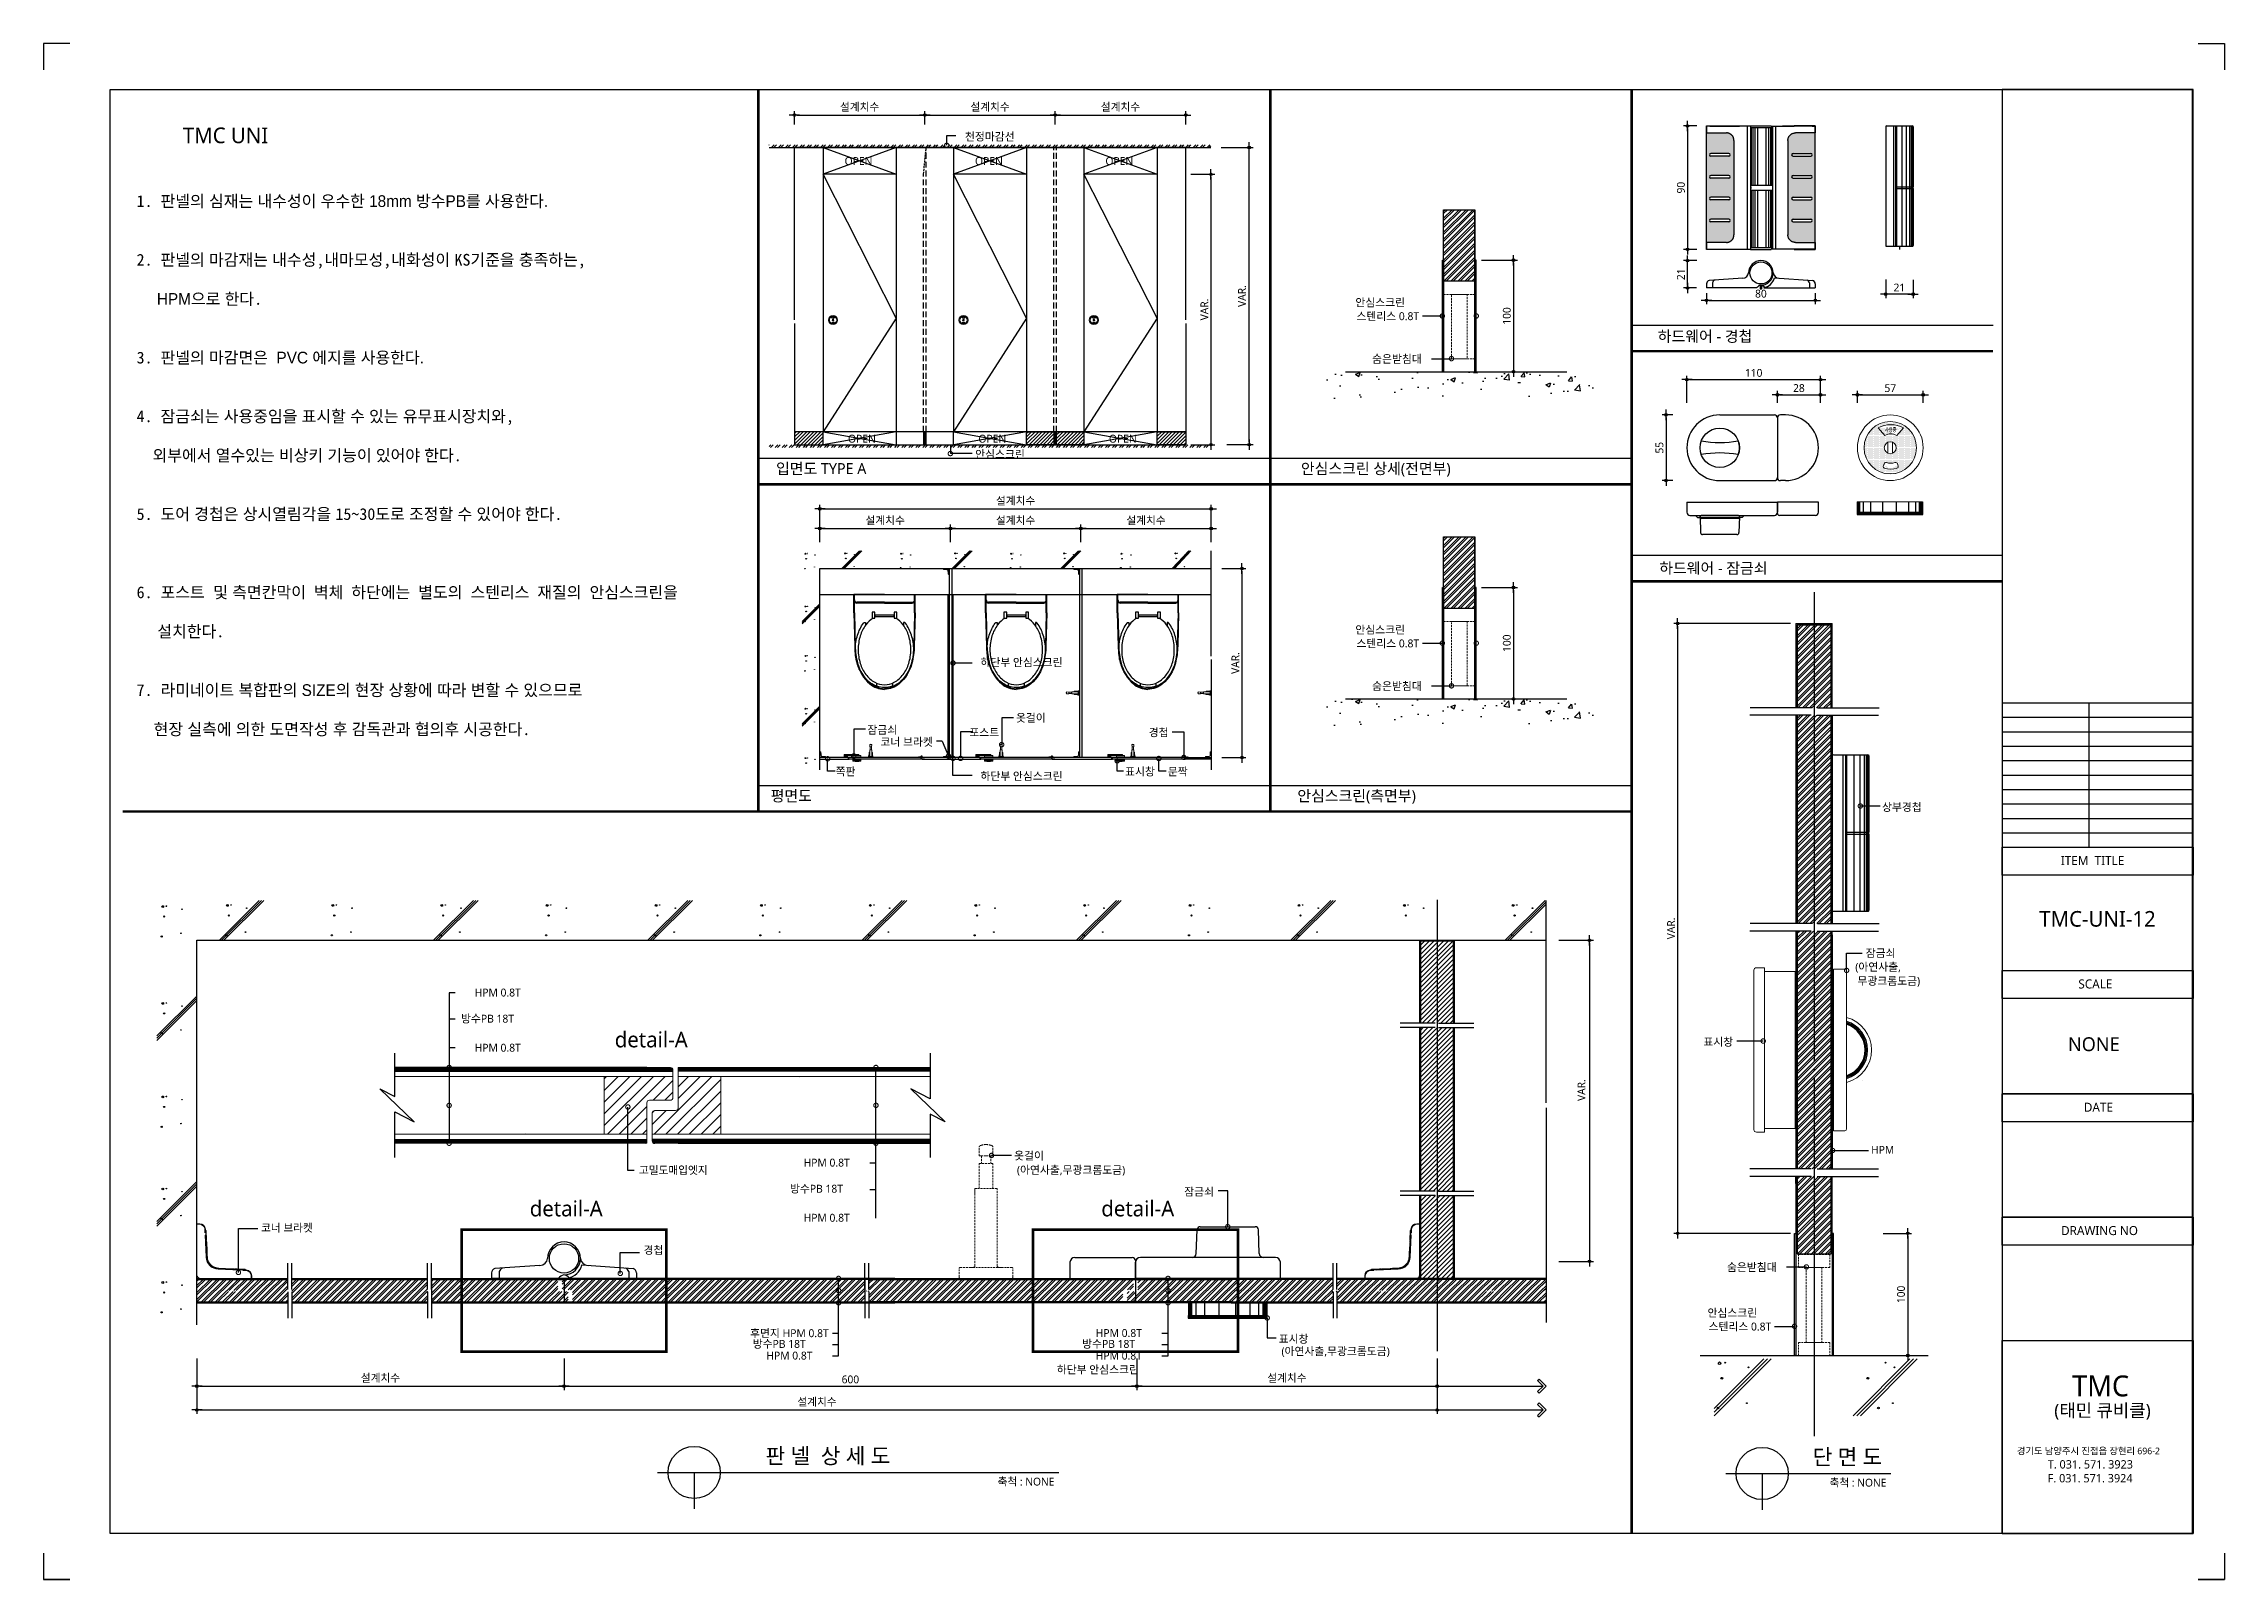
# Model space of a CAD drawing. Extents: x -255 to 8105, y -176 to 5714.
import ezdxf
from ezdxf.enums import TextEntityAlignment as Align

# ---------------------------------------------------------------- set-up
doc = ezdxf.new("R2010")
doc.units = 0
doc.header["$LTSCALE"] = 30
doc.linetypes.add('CEN', pattern=[62, 60, -1, 0, -1])
doc.linetypes.add('HIDDEN', pattern=[0.375, 0.25, -0.125])
doc.layers.get('0').update_dxf_attribs({"linetype": 'CONTINUOUS'})
doc.layers.get('DEFPOINTS').update_dxf_attribs({"linetype": 'CONTINUOUS'})
for name, color, linetype in [('02---제품선', 4, 'CONTINUOUS'), ('0_toilet', 6, 'CONTINUOUS'), ('C', 2, 'CONTINUOUS'), ('curior-0Line', 252, 'CONTINUOUS'), ('DIM', 7, 'CONTINUOUS'), ('HAT', 8, 'CONTINUOUS'), ('HID', 9, 'HIDDEN'), ('jac text', 7, 'CONTINUOUS'), ('jc panel', 4, 'CONTINUOUS'), ('TIT', 3, 'CONTINUOUS'), ('경첩', 4, 'CONTINUOUS'), ('문자', 3, 'CONTINUOUS'), ('부자재', 4, 'CONTINUOUS'), ('옷걸이', 4, 'CONTINUOUS'), ('잠금쇠(회전형)', 4, 'CONTINUOUS'), ('중심선', 1, 'CEN'), ('치수', 1, 'CONTINUOUS'), ('판넬', 2, 'CONTINUOUS'), ('해치', 8, 'CONTINUOUS')]:
    doc.layers.add(name, color=color, linetype=linetype)
doc.styles.add('HDW', font='gulim.ttc')
doc.styles.add('돋움', font='malgun.ttf')
doc.dimstyles.new('10', dxfattribs={"dimscale": 10, "dimtxt": 3, "dimasz": 1, "dimexe": 1.5, "dimexo": 2, "dimgap": 1, "dimtad": 1, "dimdec": 0, "dimlunit": 6, "dimtxsty": '돋움', "dimblk": 'DIMDOT', "dimcen": -1, "dimdle": 1.5, "dimclrt": 3, "dimazin": 3, "dimtfac": 1, "dimtdec": 0, "dimtix": 1, "dimtmove": 2, "dimatfit": 3, "dimldrblk": 'DIMDOT', "dimarcsym": 0})
pattern_1 = [(45, (-172504.132, -190852.349), (-13.4703842, 13.4703842), []), (45, (-172495.151, -190852.349), (-13.4703842, 13.4703842), [])]
pattern_2 = [(45, (57379.286, 62.999), (-13.47038, 13.47038), []), (45, (57388.266, 62.999), (-13.47038, 13.47038), [])]
pattern_3 = [(45, (57673.655, -7000), (-22.45064, 22.45064), [])]
pattern_4 = [(45, (49313.655, -7000), (-13.470384, 13.470384), []), (45, (49322.636, -7000), (-13.470384, 13.470384), [])]

# ---------------------------------------------------------------- blocks, each defined once
blk = doc.blocks.new('DIMDOT')
at = {"linetype": 'Continuous'}
blk.add_line((-2, 0), (2, 0), dxfattribs=at)
for radius in [0.5, 0.25]:
    blk.add_circle((0, 0), radius, dxfattribs=at)
blk = doc.blocks.new('*D555')
at = {"layer": 'DEFPOINTS', "color": 0}
for p in [(60257.5, 5622.6), (60757.5, 5678.9), (60757.5, 5622.6)]:
    blk.add_point(p, dxfattribs=at)
at = {"layer": 'DIM', "color": 0, "lineweight": -2, "ltscale": 10}
for p, q in [((60257.5, 5642.6), (60257.5, 5693.9)), ((60757.5, 5642.6), (60757.5, 5693.9)), ((60267.5, 5678.9), (60747.5, 5678.9))]:
    blk.add_line(p, q, dxfattribs=at)
at = {"layer": 'DIM', "color": 0, "lineweight": -2, "xscale": 10, "yscale": 10, "zscale": 10, "rotation": 180}
blk.add_blockref('DIMDOT', (60257.5, 5678.9), dxfattribs=at)
at = {"layer": 'DIM', "color": 0, "lineweight": -2, "xscale": 10, "yscale": 10, "zscale": 10}
blk.add_blockref('DIMDOT', (60757.5, 5678.9), dxfattribs=at)
at = {"layer": 'DIM', "color": 3, "insert": (60507.5, 5708.6), "char_height": 30, "attachment_point": 5, "style": '돋움'}
blk.add_mtext('설계치수', dxfattribs=at)
blk = doc.blocks.new('*D556')
at = {"layer": 'DEFPOINTS', "color": 0}
for p in [(60757.5, 5622.6), (61257.5, 5678.9), (61257.5, 5622.6)]:
    blk.add_point(p, dxfattribs=at)
at = {"layer": 'DIM', "color": 0, "lineweight": -2, "ltscale": 10}
for p, q in [((60757.5, 5642.6), (60757.5, 5693.9)), ((61257.5, 5642.6), (61257.5, 5693.9)), ((60767.5, 5678.9), (61247.5, 5678.9))]:
    blk.add_line(p, q, dxfattribs=at)
at = {"layer": 'DIM', "color": 0, "lineweight": -2, "xscale": 10, "yscale": 10, "zscale": 10, "rotation": 180}
blk.add_blockref('DIMDOT', (60757.5, 5678.9), dxfattribs=at)
at = {"layer": 'DIM', "color": 0, "lineweight": -2, "xscale": 10, "yscale": 10, "zscale": 10}
blk.add_blockref('DIMDOT', (61257.5, 5678.9), dxfattribs=at)
at = {"layer": 'DIM', "color": 3, "insert": (61007.5, 5708.6), "char_height": 30, "attachment_point": 5, "style": '돋움'}
blk.add_mtext('설계치수', dxfattribs=at)
blk = doc.blocks.new('*D557')
at = {"layer": 'DEFPOINTS', "color": 0}
for p in [(61257.5, 5622.6), (61757.5, 5678.9), (61757.5, 5622.6)]:
    blk.add_point(p, dxfattribs=at)
at = {"layer": 'DIM', "color": 0, "lineweight": -2, "ltscale": 10}
for p, q in [((61257.5, 5642.6), (61257.5, 5693.9)), ((61757.5, 5642.6), (61757.5, 5693.9)), ((61267.5, 5678.9), (61747.5, 5678.9))]:
    blk.add_line(p, q, dxfattribs=at)
at = {"layer": 'DIM', "color": 0, "lineweight": -2, "xscale": 10, "yscale": 10, "zscale": 10, "rotation": 180}
blk.add_blockref('DIMDOT', (61257.5, 5678.9), dxfattribs=at)
at = {"layer": 'DIM', "color": 0, "lineweight": -2, "xscale": 10, "yscale": 10, "zscale": 10}
blk.add_blockref('DIMDOT', (61757.5, 5678.9), dxfattribs=at)
at = {"layer": 'DIM', "color": 3, "insert": (61507.5, 5708.6), "char_height": 30, "attachment_point": 5, "style": '돋움'}
blk.add_mtext('설계치수', dxfattribs=at)
blk = doc.blocks.new('*D558')
at = {"layer": 'DEFPOINTS', "color": 0}
for p in [(61757.5, 5451.8), (61757.5, 4414.7), (61854.4, 4414.7)]:
    blk.add_point(p, dxfattribs=at)
at = {"layer": 'DIM', "color": 0, "lineweight": -2, "ltscale": 10}
for p, q in [((61777.5, 5451.8), (61869.4, 5451.8)), ((61854.4, 5441.8), (61854.4, 4424.7)), ((61777.5, 4414.7), (61869.4, 4414.7))]:
    blk.add_line(p, q, dxfattribs=at)
at = {"layer": 'DIM', "color": 0, "lineweight": -2, "xscale": 10, "yscale": 10, "zscale": 10}
for p, rotation in [((61854.4, 5451.8), 90), ((61854.4, 4414.7), 270)]:
    blk.add_blockref('DIMDOT', p, dxfattribs=dict(at, rotation=rotation))
at = {"layer": 'DIM', "color": 3, "insert": (61829.2, 4933.3), "char_height": 30, "attachment_point": 5, "rotation": 90, "style": '돋움'}
blk.add_mtext('VAR.', dxfattribs=at)
blk = doc.blocks.new('*D559')
at = {"layer": 'DEFPOINTS', "color": 0}
for p in [(61876.4, 3939.8), (61876.4, 3214.8), (61973.3, 3214.8)]:
    blk.add_point(p, dxfattribs=at)
at = {"layer": 'DIM', "color": 0, "lineweight": -2, "ltscale": 10}
for p, q in [((61896.4, 3939.8), (61988.3, 3939.8)), ((61973.3, 3929.8), (61973.3, 3224.8)), ((61896.4, 3214.8), (61988.3, 3214.8))]:
    blk.add_line(p, q, dxfattribs=at)
at = {"layer": 'DIM', "color": 0, "lineweight": -2, "xscale": 10, "yscale": 10, "zscale": 10}
for p, rotation in [((61973.3, 3939.8), 90), ((61973.3, 3214.8), 270)]:
    blk.add_blockref('DIMDOT', p, dxfattribs=dict(at, rotation=rotation))
at = {"layer": 'DIM', "color": 3, "insert": (61948.1, 3577.3), "char_height": 30, "attachment_point": 5, "rotation": 90, "style": '돋움'}
blk.add_mtext('VAR.', dxfattribs=at)
blk = doc.blocks.new('_DOTSMALL')
at = {"color": 0, "linetype": 'ByBlock', "const_width": 0.5}
blk.add_lwpolyline([(-0.0625, 0, 1), (0.0625, 0, 1)], format="xyb", close=True, dxfattribs=at)
blk = doc.blocks.new('A$C63EC304E')
at = {"layer": '치수', "color": 1, "xscale": 2.5, "yscale": 2.5, "zscale": 2.5, "rotation": 234.3098741996962}
blk.add_blockref('_DOTSMALL', (0.31, 0.31), dxfattribs=at)
blk = doc.blocks.new('A$C2BC9653E')
at = {"layer": '치수', "xscale": 0.3333333333333333, "yscale": 0.3333333333333333, "zscale": 0.3333333333333333}
blk.add_blockref('A$C63EC304E', (0, 0), dxfattribs=at)
blk = doc.blocks.new('A$C7FC71301')
at = {"layer": '치수', "rotation": 180}
blk.add_blockref('A$C2BC9653E', (0.21, 0.21), dxfattribs=at)
blk = doc.blocks.new('A$C4A20372B')
at = {"layer": '치수'}
blk.add_blockref('A$C7FC71301', (0, 0), dxfattribs=at)
blk = doc.blocks.new('A$C566469F5')
at = {"layer": '치수'}
blk.add_blockref('A$C4A20372B', (0, 0), dxfattribs=at)
blk = doc.blocks.new('A$C7E317CD4')
at = {"layer": '해치', "xscale": 2, "yscale": 2, "zscale": 2}
blk.add_blockref('A$C566469F5', (0, 0), dxfattribs=at)
blk = doc.blocks.new('A$C601D7F27')
at = {"layer": '치수'}
blk.add_blockref('A$C7E317CD4', (0, 0), dxfattribs=at)
blk = doc.blocks.new('A$C38802C08')
at = {"layer": '치수'}
blk.add_blockref('A$C601D7F27', (0, 0), dxfattribs=at)
blk = doc.blocks.new('*D560')
at = {"layer": 'DEFPOINTS', "color": 0}
for p in [(61355.4, 4020.3), (61855.4, 4093.4), (61855.4, 4020.3)]:
    blk.add_point(p, dxfattribs=at)
at = {"layer": 'DIM', "color": 0, "lineweight": -2, "ltscale": 10}
for p, q in [((61355.4, 4040.3), (61355.4, 4108.4)), ((61855.4, 4040.3), (61855.4, 4108.4)), ((61365.4, 4093.4), (61845.4, 4093.4))]:
    blk.add_line(p, q, dxfattribs=at)
at = {"layer": 'DIM', "color": 0, "lineweight": -2, "xscale": 10, "yscale": 10, "zscale": 10, "rotation": 180}
blk.add_blockref('DIMDOT', (61355.4, 4093.4), dxfattribs=at)
at = {"layer": 'DIM', "color": 0, "lineweight": -2, "xscale": 10, "yscale": 10, "zscale": 10}
blk.add_blockref('DIMDOT', (61855.4, 4093.4), dxfattribs=at)
at = {"layer": 'DIM', "color": 3, "insert": (61605.4, 4123), "char_height": 30, "attachment_point": 5, "style": '돋움'}
blk.add_mtext('설계치수', dxfattribs=at)
blk = doc.blocks.new('*D561')
at = {"layer": 'DEFPOINTS', "color": 0}
for p in [(61855.4, 4168.7), (60355.4, 4020.3), (61855.4, 4020.3)]:
    blk.add_point(p, dxfattribs=at)
at = {"layer": 'DIM', "color": 0, "lineweight": -2, "ltscale": 10}
for p, q in [((60355.4, 4040.3), (60355.4, 4183.7)), ((61855.4, 4040.3), (61855.4, 4183.7)), ((60365.4, 4168.7), (61845.4, 4168.7))]:
    blk.add_line(p, q, dxfattribs=at)
at = {"layer": 'DIM', "color": 0, "lineweight": -2, "xscale": 10, "yscale": 10, "zscale": 10, "rotation": 180}
blk.add_blockref('DIMDOT', (60355.4, 4168.7), dxfattribs=at)
at = {"layer": 'DIM', "color": 0, "lineweight": -2, "xscale": 10, "yscale": 10, "zscale": 10}
blk.add_blockref('DIMDOT', (61855.4, 4168.7), dxfattribs=at)
at = {"layer": 'DIM', "color": 3, "insert": (61105.4, 4198.4), "char_height": 30, "attachment_point": 5, "style": '돋움'}
blk.add_mtext('설계치수', dxfattribs=at)
blk = doc.blocks.new('*D562')
at = {"layer": 'DEFPOINTS', "color": 0}
for p in [(60855.4, 4020.3), (61355.4, 4093.4), (61355.4, 4020.3)]:
    blk.add_point(p, dxfattribs=at)
at = {"layer": 'DIM', "color": 0, "lineweight": -2, "ltscale": 10}
for p, q in [((60855.4, 4040.3), (60855.4, 4108.4)), ((61355.4, 4040.3), (61355.4, 4108.4)), ((60865.4, 4093.4), (61345.4, 4093.4))]:
    blk.add_line(p, q, dxfattribs=at)
at = {"layer": 'DIM', "color": 0, "lineweight": -2, "xscale": 10, "yscale": 10, "zscale": 10, "rotation": 180}
blk.add_blockref('DIMDOT', (60855.4, 4093.4), dxfattribs=at)
at = {"layer": 'DIM', "color": 0, "lineweight": -2, "xscale": 10, "yscale": 10, "zscale": 10}
blk.add_blockref('DIMDOT', (61355.4, 4093.4), dxfattribs=at)
at = {"layer": 'DIM', "color": 3, "insert": (61105.4, 4123), "char_height": 30, "attachment_point": 5, "style": '돋움'}
blk.add_mtext('설계치수', dxfattribs=at)
blk = doc.blocks.new('*D563')
at = {"layer": 'DEFPOINTS', "color": 0}
for p in [(60355.4, 4020.3), (60855.4, 4093.4), (60855.4, 4020.3)]:
    blk.add_point(p, dxfattribs=at)
at = {"layer": 'DIM', "color": 0, "lineweight": -2, "ltscale": 10}
for p, q in [((60355.4, 4040.3), (60355.4, 4108.4)), ((60855.4, 4040.3), (60855.4, 4108.4)), ((60365.4, 4093.4), (60845.4, 4093.4))]:
    blk.add_line(p, q, dxfattribs=at)
at = {"layer": 'DIM', "color": 0, "lineweight": -2, "xscale": 10, "yscale": 10, "zscale": 10, "rotation": 180}
blk.add_blockref('DIMDOT', (60355.4, 4093.4), dxfattribs=at)
at = {"layer": 'DIM', "color": 0, "lineweight": -2, "xscale": 10, "yscale": 10, "zscale": 10}
blk.add_blockref('DIMDOT', (60855.4, 4093.4), dxfattribs=at)
at = {"layer": 'DIM', "color": 3, "insert": (60605.4, 4123), "char_height": 30, "attachment_point": 5, "style": '돋움'}
blk.add_mtext('설계치수', dxfattribs=at)
blk = doc.blocks.new('*D564')
at = {"layer": 'DEFPOINTS', "color": 0}
for p in [(57967.1, 930), (59374.2, 930), (59374.2, 804.3)]:
    blk.add_point(p, dxfattribs=at)
at = {"layer": 'DIM', "color": 0, "lineweight": -2, "ltscale": 10}
for p, q in [((57967.1, 910), (57967.1, 789.3)), ((59374.2, 910), (59374.2, 789.3)), ((57977.1, 804.3), (59364.2, 804.3))]:
    blk.add_line(p, q, dxfattribs=at)
at = {"layer": 'DIM', "color": 0, "lineweight": -2, "xscale": 10, "yscale": 10, "zscale": 10, "rotation": 180}
blk.add_blockref('DIMDOT', (57967.1, 804.3), dxfattribs=at)
at = {"layer": 'DIM', "color": 0, "lineweight": -2, "xscale": 10, "yscale": 10, "zscale": 10}
blk.add_blockref('DIMDOT', (59374.2, 804.3), dxfattribs=at)
at = {"layer": 'DIM', "color": 3, "insert": (58670.6, 833.9), "char_height": 30, "attachment_point": 5, "style": '돋움'}
blk.add_mtext('설계치수', dxfattribs=at)
blk = doc.blocks.new('*D565')
at = {"layer": 'DEFPOINTS', "color": 0}
for p in [(57967.1, 930), (62721, 930), (62721, 712.8)]:
    blk.add_point(p, dxfattribs=at)
at = {"layer": 'DIM', "color": 0, "lineweight": -2, "ltscale": 10}
for p, q in [((57967.1, 910), (57967.1, 697.8)), ((62721, 910), (62721, 697.8)), ((57977.1, 712.8), (62711, 712.8))]:
    blk.add_line(p, q, dxfattribs=at)
at = {"layer": 'DIM', "color": 0, "lineweight": -2, "xscale": 10, "yscale": 10, "zscale": 10, "rotation": 180}
blk.add_blockref('DIMDOT', (57967.1, 712.8), dxfattribs=at)
at = {"layer": 'DIM', "color": 0, "lineweight": -2, "xscale": 10, "yscale": 10, "zscale": 10}
blk.add_blockref('DIMDOT', (62721, 712.8), dxfattribs=at)
at = {"layer": 'DIM', "color": 3, "insert": (60344, 742.5), "char_height": 30, "attachment_point": 5, "style": '돋움'}
blk.add_mtext('설계치수', dxfattribs=at)
blk = doc.blocks.new('*D566')
at = {"layer": 'DEFPOINTS', "color": 0}
for p in [(61570.1, 930), (62721, 930), (62721, 804.3)]:
    blk.add_point(p, dxfattribs=at)
at = {"layer": 'DIM', "color": 0, "lineweight": -2, "ltscale": 10}
for p, q in [((61570.1, 910), (61570.1, 789.3)), ((62721, 910), (62721, 789.3)), ((61580.1, 804.3), (62711, 804.3))]:
    blk.add_line(p, q, dxfattribs=at)
at = {"layer": 'DIM', "color": 0, "lineweight": -2, "xscale": 10, "yscale": 10, "zscale": 10, "rotation": 180}
blk.add_blockref('DIMDOT', (61570.1, 804.3), dxfattribs=at)
at = {"layer": 'DIM', "color": 0, "lineweight": -2, "xscale": 10, "yscale": 10, "zscale": 10}
blk.add_blockref('DIMDOT', (62721, 804.3), dxfattribs=at)
at = {"layer": 'DIM', "color": 3, "insert": (62145.5, 833.9), "char_height": 30, "attachment_point": 5, "style": '돋움'}
blk.add_mtext('설계치수', dxfattribs=at)
blk = doc.blocks.new('*D567')
at = {"layer": 'DEFPOINTS', "color": 0}
for p in [(59374.2, 930), (61570.1, 930), (61570.1, 804.3)]:
    blk.add_point(p, dxfattribs=at)
at = {"layer": 'DIM', "color": 0, "lineweight": -2, "ltscale": 10}
for p, q in [((59374.2, 910), (59374.2, 789.3)), ((61570.1, 910), (61570.1, 789.3)), ((59384.2, 804.3), (61560.1, 804.3))]:
    blk.add_line(p, q, dxfattribs=at)
at = {"layer": 'DIM', "color": 0, "lineweight": -2, "xscale": 10, "yscale": 10, "zscale": 10, "rotation": 180}
blk.add_blockref('DIMDOT', (59374.2, 804.3), dxfattribs=at)
at = {"layer": 'DIM', "color": 0, "lineweight": -2, "xscale": 10, "yscale": 10, "zscale": 10}
blk.add_blockref('DIMDOT', (61570.1, 804.3), dxfattribs=at)
at = {"layer": 'DIM', "color": 3, "insert": (60472.1, 829.8), "char_height": 30, "attachment_point": 5, "style": '돋움'}
blk.add_mtext('600', dxfattribs=at)
blk = doc.blocks.new('A$C06B31977')
for p, q in [((1.26, 11.06), (1.26, 21.17)), ((1.26, 10.11), (1.26, 0))]:
    blk.add_line(p, q)
blk = doc.blocks.new('*D568')
at = {"layer": 'DEFPOINTS', "color": 0}
for p in [(63167.8, 2514.2), (63167.8, 1282.8), (63305.6, 1282.8)]:
    blk.add_point(p, dxfattribs=at)
at = {"layer": 'DIM', "color": 0, "lineweight": -2, "ltscale": 10}
for p, q in [((63187.8, 2514.2), (63320.6, 2514.2)), ((63305.6, 2504.2), (63305.6, 1292.8)), ((63187.8, 1282.8), (63320.6, 1282.8))]:
    blk.add_line(p, q, dxfattribs=at)
at = {"layer": 'DIM', "color": 0, "lineweight": -2, "xscale": 10, "yscale": 10, "zscale": 10}
for p, rotation in [((63305.6, 2514.2), 90), ((63305.6, 1282.8), 270)]:
    blk.add_blockref('DIMDOT', p, dxfattribs=dict(at, rotation=rotation))
at = {"layer": 'DIM', "color": 3, "insert": (63274.8, 1939.4), "char_height": 30, "attachment_point": 5, "rotation": 90, "style": '돋움'}
blk.add_mtext('VAR.', dxfattribs=at)
blk = doc.blocks.new('A$C13EB2441')
for p, q in [((0.84, 7.37), (0.84, 14.11)), ((0.84, 6.74), (0.84, 0))]:
    blk.add_line(p, q)
blk = doc.blocks.new('*D569')
at = {"layer": 'DEFPOINTS', "color": 0}
for p in [(64190.8, 4664.3), (63678.8, 4555.7), (64190.8, 4555.7)]:
    blk.add_point(p, dxfattribs=at)
at = {"layer": 'DIM', "color": 0, "lineweight": -2, "ltscale": 10}
for p, q in [((63678.8, 4575.7), (63678.8, 4679.3)), ((63688.8, 4664.3), (64180.8, 4664.3)), ((64190.8, 4575.7), (64190.8, 4679.3))]:
    blk.add_line(p, q, dxfattribs=at)
at = {"layer": 'DIM', "color": 0, "lineweight": -2, "xscale": 10, "yscale": 10, "zscale": 10, "rotation": 180}
blk.add_blockref('DIMDOT', (63678.8, 4664.3), dxfattribs=at)
at = {"layer": 'DIM', "color": 0, "lineweight": -2, "xscale": 10, "yscale": 10, "zscale": 10}
blk.add_blockref('DIMDOT', (64190.8, 4664.3), dxfattribs=at)
at = {"layer": 'DIM', "color": 3, "insert": (63934.8, 4689.9), "char_height": 30, "attachment_point": 5, "style": '돋움'}
blk.add_mtext('110', dxfattribs=at)
blk = doc.blocks.new('*D570')
at = {"layer": 'DEFPOINTS', "color": 0}
for p in [(64190.8, 4606.3), (64025.8, 4555.7), (64190.8, 4555.7)]:
    blk.add_point(p, dxfattribs=at)
at = {"layer": 'DIM', "color": 0, "lineweight": -2, "ltscale": 10}
for p, q in [((64025.8, 4575.7), (64025.8, 4621.3)), ((64035.8, 4606.3), (64180.8, 4606.3)), ((64190.8, 4575.7), (64190.8, 4621.3))]:
    blk.add_line(p, q, dxfattribs=at)
at = {"layer": 'DIM', "color": 0, "lineweight": -2, "xscale": 10, "yscale": 10, "zscale": 10, "rotation": 180}
blk.add_blockref('DIMDOT', (64025.8, 4606.3), dxfattribs=at)
at = {"layer": 'DIM', "color": 0, "lineweight": -2, "xscale": 10, "yscale": 10, "zscale": 10}
blk.add_blockref('DIMDOT', (64190.8, 4606.3), dxfattribs=at)
at = {"layer": 'DIM', "color": 3, "insert": (64108.3, 4631.8), "char_height": 30, "attachment_point": 5, "style": '돋움'}
blk.add_mtext('28', dxfattribs=at)
blk = doc.blocks.new('*D571')
at = {"layer": 'DEFPOINTS', "color": 0}
for p in [(64584.5, 4606.3), (64332.5, 4555.7), (64584.5, 4555.7)]:
    blk.add_point(p, dxfattribs=at)
at = {"layer": 'DIM', "color": 0, "lineweight": -2, "ltscale": 10}
for p, q in [((64332.5, 4575.7), (64332.5, 4621.3)), ((64342.5, 4606.3), (64574.5, 4606.3)), ((64584.5, 4575.7), (64584.5, 4621.3))]:
    blk.add_line(p, q, dxfattribs=at)
at = {"layer": 'DIM', "color": 0, "lineweight": -2, "xscale": 10, "yscale": 10, "zscale": 10, "rotation": 180}
blk.add_blockref('DIMDOT', (64332.5, 4606.3), dxfattribs=at)
at = {"layer": 'DIM', "color": 0, "lineweight": -2, "xscale": 10, "yscale": 10, "zscale": 10}
blk.add_blockref('DIMDOT', (64584.5, 4606.3), dxfattribs=at)
at = {"layer": 'DIM', "color": 3, "insert": (64458.5, 4631.6), "char_height": 30, "attachment_point": 5, "style": '돋움'}
blk.add_mtext('57', dxfattribs=at)
blk = doc.blocks.new('*D572')
at = {"layer": 'DEFPOINTS', "color": 0}
for p in [(63736.5, 5637), (63681.4, 5163.9), (63736.5, 5163.9)]:
    blk.add_point(p, dxfattribs=at)
at = {"layer": 'DIM', "color": 0, "lineweight": -2, "ltscale": 10}
for p, q in [((63716.5, 5637), (63666.4, 5637)), ((63681.4, 5627), (63681.4, 5173.9)), ((63716.5, 5163.9), (63666.4, 5163.9))]:
    blk.add_line(p, q, dxfattribs=at)
at = {"layer": 'DIM', "color": 0, "lineweight": -2, "xscale": 10, "yscale": 10, "zscale": 10}
for p, rotation in [((63681.4, 5637), 90), ((63681.4, 5163.9), 270)]:
    blk.add_blockref('DIMDOT', p, dxfattribs=dict(at, rotation=rotation))
at = {"layer": 'DIM', "color": 3, "insert": (63655.9, 5400.5), "char_height": 30, "attachment_point": 5, "rotation": 90, "style": '돋움'}
blk.add_mtext('90', dxfattribs=at)
blk = doc.blocks.new('*D573')
at = {"layer": 'DEFPOINTS', "color": 0}
for p in [(63754.1, 5015.7), (64171.1, 5015.7), (64171.1, 4968.3)]:
    blk.add_point(p, dxfattribs=at)
at = {"layer": 'DIM', "color": 0, "lineweight": -2, "ltscale": 10}
for p, q in [((63754.1, 4995.7), (63754.1, 4953.3)), ((63764.1, 4968.3), (64161.1, 4968.3)), ((64171.1, 4995.7), (64171.1, 4953.3))]:
    blk.add_line(p, q, dxfattribs=at)
at = {"layer": 'DIM', "color": 0, "lineweight": -2, "xscale": 10, "yscale": 10, "zscale": 10, "rotation": 180}
blk.add_blockref('DIMDOT', (63754.1, 4968.3), dxfattribs=at)
at = {"layer": 'DIM', "color": 0, "lineweight": -2, "xscale": 10, "yscale": 10, "zscale": 10}
blk.add_blockref('DIMDOT', (64171.1, 4968.3), dxfattribs=at)
at = {"layer": 'DIM', "color": 3, "insert": (63962.6, 4993.8), "char_height": 30, "attachment_point": 5, "style": '돋움'}
blk.add_mtext('80', dxfattribs=at)
blk = doc.blocks.new('*D574')
at = {"layer": 'DEFPOINTS', "color": 0}
for p in [(63681.4, 5120.7), (63736.5, 5120.7), (63735.8, 5015.7)]:
    blk.add_point(p, dxfattribs=at)
at = {"layer": 'DIM', "color": 0, "lineweight": -2, "ltscale": 10}
for p, q in [((63716.5, 5120.7), (63666.4, 5120.7)), ((63681.4, 5025.7), (63681.4, 5110.7)), ((63715.8, 5015.7), (63666.4, 5015.7))]:
    blk.add_line(p, q, dxfattribs=at)
at = {"layer": 'DIM', "color": 0, "lineweight": -2, "xscale": 10, "yscale": 10, "zscale": 10}
for p, rotation in [((63681.4, 5120.7), 90), ((63681.4, 5015.7), 270)]:
    blk.add_blockref('DIMDOT', p, dxfattribs=dict(at, rotation=rotation))
at = {"layer": 'DIM', "color": 3, "insert": (63656.1, 5068.2), "char_height": 30, "attachment_point": 5, "rotation": 90, "style": '돋움'}
blk.add_mtext('21', dxfattribs=at)
blk = doc.blocks.new('*D575')
at = {"layer": 'DEFPOINTS', "color": 0}
for p in [(64440.9, 5067.9), (64545.9, 5067.1), (64440.9, 4992.2)]:
    blk.add_point(p, dxfattribs=at)
at = {"layer": 'DIM', "color": 0, "lineweight": -2, "ltscale": 10}
for p, q in [((64440.9, 5047.9), (64440.9, 4977.2)), ((64545.9, 5047.1), (64545.9, 4977.2)), ((64535.9, 4992.2), (64450.9, 4992.2))]:
    blk.add_line(p, q, dxfattribs=at)
at = {"layer": 'DIM', "color": 0, "lineweight": -2, "xscale": 10, "yscale": 10, "zscale": 10, "rotation": 180}
blk.add_blockref('DIMDOT', (64440.9, 4992.2), dxfattribs=at)
at = {"layer": 'DIM', "color": 0, "lineweight": -2, "xscale": 10, "yscale": 10, "zscale": 10}
blk.add_blockref('DIMDOT', (64545.9, 4992.2), dxfattribs=at)
at = {"layer": 'DIM', "color": 3, "insert": (64493.4, 5017.5), "char_height": 30, "attachment_point": 5, "style": '돋움'}
blk.add_mtext('21', dxfattribs=at)
blk = doc.blocks.new('A$C10E41893')
at = {"layer": '부자재'}
for p, q in [((6, 0), (6, 196)), ((123, 196), (6, 196)), ((123, 192), (6, 192)), ((55, 0), (55, 177)), ((61, 0), (61, 177)), ((6, 0), (6, -196)), ((55, 0), (55, -177)), ((61, 0), (61, -177)), ((123, -192), (6, -192)), ((123, -196), (6, -196))]:
    blk.add_line(p, q, dxfattribs=at)
for points in [[(123, 196, -0.012538), (123, 196), (335, 190, -0.055395), (445, 175, -0.154276), (577, 93, -0.179504), (612, 0, -0.179504)], [(123, 192, -0.012538), (123, 192), (335, 187, -0.055395), (444, 172, -0.154276), (574, 91, -0.179504), (608, 0, -0.179504)], [(157, -72, 0.089162), (200, -119, 0.085733), (270, -155, 0.075373), (359, -168, 0.075373), (447, -155, 0.085733), (517, -119, 0.106084), (567, -62, 0.126931), (583, 0, 0.126931), (567, 62, 0.106084), (517, 119, 0.085733), (447, 155, 0.075373), (359, 168, 0.075373), (270, 155, 0.085733), (200, 119, 0.089162), (157, 72)], [(572, 51), (589, 51), (589, 60, 0.021185), (583, 71, 0.106084), (528, 134, 0.085733), (453, 172, 0.075373), (359, 187, 0.075373), (265, 172, 0.085733), (189, 134, 0.007337), (184, 130), (184, 122), (205, 122)], [(123, -196, 0.012538), (123, -196), (335, -190, 0.055395), (445, -175, 0.154276), (577, -93, 0.179504), (612, 0, 0.179504)], [(123, -192, 0.012538), (123, -192), (335, -187, 0.055395), (444, -172, 0.154276), (574, -91, 0.179504), (608, 0, 0.179504)], [(589, -51, 0.090214), (598, 0, 0.090214), (589, 51, 0.106084)], [(572, -51), (589, -51), (589, -60, -0.021185), (583, -71, -0.106084), (528, -134, -0.085733), (453, -172, -0.075373), (359, -187, -0.075373), (265, -172, -0.085733), (189, -134, -0.007337), (184, -130), (184, -122), (205, -122)]]:
    blk.add_lwpolyline(points, format="xyb", dxfattribs=at)
blk.add_lwpolyline([(138, -61), (119, -61), (119, -79), (157, -79), (157, -61), (138, -61), (147, -61), (147, 61), (138, 61), (157, 61), (157, 79), (119, 79), (119, 61), (138, 61), (138, -61), (119, -61)], dxfattribs=at)
for centre, start, end in [((40, 177), 0, 90), ((46, 177), 0, 90), ((40, -177), 270, 0), ((46, -177), 270, 0)]:
    blk.add_arc(centre, 15, start, end, dxfattribs=at)
blk = doc.blocks.new('*D576')
at = {"layer": 'DEFPOINTS', "color": 0}
for p in [(63644.5, 4529.1), (63598.8, 4277.1), (63644.5, 4277.1)]:
    blk.add_point(p, dxfattribs=at)
at = {"layer": 'DIM', "color": 0, "lineweight": -2, "ltscale": 10}
for p, q in [((63624.5, 4529.1), (63583.8, 4529.1)), ((63598.8, 4519.1), (63598.8, 4287.1)), ((63624.5, 4277.1), (63583.8, 4277.1))]:
    blk.add_line(p, q, dxfattribs=at)
at = {"layer": 'DIM', "color": 0, "lineweight": -2, "xscale": 10, "yscale": 10, "zscale": 10}
for p, rotation in [((63598.8, 4529.1), 90), ((63598.8, 4277.1), 270)]:
    blk.add_blockref('DIMDOT', p, dxfattribs=dict(at, rotation=rotation))
at = {"layer": 'DIM', "color": 3, "insert": (63573.6, 4403.1), "char_height": 30, "attachment_point": 5, "rotation": 90, "style": '돋움'}
blk.add_mtext('55', dxfattribs=at)
blk = doc.blocks.new('*D577')
at = {"layer": 'DEFPOINTS', "color": 0}
for p in [(64096.3, 3729.1), (63643.4, 1390.1), (64096.3, 1390.1)]:
    blk.add_point(p, dxfattribs=at)
at = {"layer": 'DIM', "color": 0, "lineweight": -2, "ltscale": 10}
for p, q in [((64076.3, 3729.1), (63628.4, 3729.1)), ((63643.4, 3719.1), (63643.4, 1400.1)), ((64076.3, 1390.1), (63628.4, 1390.1))]:
    blk.add_line(p, q, dxfattribs=at)
at = {"layer": 'DIM', "color": 0, "lineweight": -2, "xscale": 10, "yscale": 10, "zscale": 10}
for p, rotation in [((63643.4, 3729.1), 90), ((63643.4, 1390.1), 270)]:
    blk.add_blockref('DIMDOT', p, dxfattribs=dict(at, rotation=rotation))
at = {"layer": 'DIM', "color": 3, "insert": (63618.2, 2559.6), "char_height": 30, "attachment_point": 5, "rotation": 90, "style": '돋움'}
blk.add_mtext('VAR.', dxfattribs=at)
blk = doc.blocks.new('*D578')
at = {"layer": 'DEFPOINTS', "color": 0}
for p in [(64410.9, 1390.2), (64410.9, 921.9), (64525.3, 921.9)]:
    blk.add_point(p, dxfattribs=at)
at = {"layer": 'DIM', "color": 0, "lineweight": -2, "ltscale": 10}
for p, q in [((64430.9, 1390.2), (64540.3, 1390.2)), ((64525.3, 1380.2), (64525.3, 931.9)), ((64430.9, 921.9), (64540.3, 921.9))]:
    blk.add_line(p, q, dxfattribs=at)
at = {"layer": 'DIM', "color": 0, "lineweight": -2, "xscale": 10, "yscale": 10, "zscale": 10}
for p, rotation in [((64525.3, 1390.2), 90), ((64525.3, 921.9), 270)]:
    blk.add_blockref('DIMDOT', p, dxfattribs=dict(at, rotation=rotation))
at = {"layer": 'DIM', "color": 3, "insert": (64499.7, 1156), "char_height": 30, "attachment_point": 5, "rotation": 90, "style": '돋움'}
blk.add_mtext('100', dxfattribs=at)
blk = doc.blocks.new('*D579')
at = {"layer": 'DEFPOINTS', "color": 0}
for p in [(62871.3, 3867.2), (62871.3, 3439.7), (63014.2, 3439.7)]:
    blk.add_point(p, dxfattribs=at)
at = {"layer": 'DIM', "color": 0, "lineweight": -2, "ltscale": 10}
for p, q in [((62891.3, 3867.2), (63029.2, 3867.2)), ((63014.2, 3857.2), (63014.2, 3449.7)), ((62891.3, 3439.7), (63029.2, 3439.7))]:
    blk.add_line(p, q, dxfattribs=at)
at = {"layer": 'DIM', "color": 0, "lineweight": -2, "xscale": 10, "yscale": 10, "zscale": 10}
for p, rotation in [((63014.2, 3867.2), 90), ((63014.2, 3439.7), 270)]:
    blk.add_blockref('DIMDOT', p, dxfattribs=dict(at, rotation=rotation))
at = {"layer": 'DIM', "color": 3, "insert": (62988.6, 3653.5), "char_height": 30, "attachment_point": 5, "rotation": 90, "style": '돋움'}
blk.add_mtext('100', dxfattribs=at)
blk = doc.blocks.new('*D580')
at = {"layer": 'DEFPOINTS', "color": 0}
for p in [(62871.3, 5122.1), (62871.3, 4694.6), (63014.2, 4694.6)]:
    blk.add_point(p, dxfattribs=at)
at = {"layer": 'DIM', "color": 0, "lineweight": -2, "ltscale": 10}
for p, q in [((62891.3, 5122.1), (63029.2, 5122.1)), ((63014.2, 5112.1), (63014.2, 4704.6)), ((62891.3, 4694.6), (63029.2, 4694.6))]:
    blk.add_line(p, q, dxfattribs=at)
at = {"layer": 'DIM', "color": 0, "lineweight": -2, "xscale": 10, "yscale": 10, "zscale": 10}
for p, rotation in [((63014.2, 5122.1), 90), ((63014.2, 4694.6), 270)]:
    blk.add_blockref('DIMDOT', p, dxfattribs=dict(at, rotation=rotation))
at = {"layer": 'DIM', "color": 3, "insert": (62988.6, 4908.4), "char_height": 30, "attachment_point": 5, "rotation": 90, "style": '돋움'}
blk.add_mtext('100', dxfattribs=at)
blk = doc.blocks.new('*D581')
at = {"layer": 'DEFPOINTS', "color": 0}
for p in [(61873.2, 5554.7), (62000.6, 5554.7), (61895.7, 4414.9)]:
    blk.add_point(p, dxfattribs=at)
at = {"layer": 'DIM', "color": 0, "lineweight": -2, "ltscale": 10}
for p, q in [((61893.2, 5554.7), (62015.6, 5554.7)), ((62000.6, 4424.9), (62000.6, 5544.7)), ((61915.7, 4414.9), (62015.6, 4414.9))]:
    blk.add_line(p, q, dxfattribs=at)
at = {"layer": 'DIM', "color": 0, "lineweight": -2, "xscale": 10, "yscale": 10, "zscale": 10}
for p, rotation in [((62000.6, 5554.7), 90), ((62000.6, 4414.9), 270)]:
    blk.add_blockref('DIMDOT', p, dxfattribs=dict(at, rotation=rotation))
at = {"layer": 'DIM', "color": 3, "insert": (61973.3, 4984.8), "char_height": 30, "attachment_point": 5, "rotation": 90, "style": '돋움'}
blk.add_mtext('VAR.', dxfattribs=at)
blk = doc.blocks.new('UNI-12', base_point=(57634, 239))
h = blk.add_hatch()
h.set_pattern_fill('ANSI31', color=2, style=0)
h.set_pattern_definition([(45, (60851.8218, 3157.9053), (-2.245064, 2.245064), [])])
h.paths.add_polyline_path([(62871.3, 4906.3, -1), (62871.3, 4910.5), (62871.3, 5122.1), (62866.3, 5122.1), (62866.3, 4694.6), (62871.3, 4694.6)])
h.paths.add_polyline_path([(62741.3, 4906.3), (62741.3, 4694.6), (62746.3, 4694.6), (62746.3, 5122.1), (62741.3, 5122.1), (62741.3, 4910.5, -0.156999), (62742.5, 4910.1, -0.72861)])
h = blk.add_hatch()
h.set_pattern_fill('ANSI31', color=3, scale=3, angle=180)
h.set_pattern_definition([(225, (57575.794, 62.999), (6.735192, -6.735192), [])])
h.paths.add_polyline_path([(60752.5, 4464.7), (60647.5, 4464.7), (60647.5, 4414.7), (60752.5, 4414.7)])
h.paths.add_polyline_path([(61252.5, 4464.7), (61147.5, 4464.7), (61147.5, 4414.7), (61252.5, 4414.7)])
h.paths.add_polyline_path([(61367.5, 4464.7), (61262.5, 4464.7), (61262.5, 4414.7), (61367.5, 4414.7)])
h.paths.add_polyline_path([(61647.5, 4464.7), (61757.5, 4464.7), (61757.5, 4414.7), (61647.5, 4414.7)])
h.paths.add_polyline_path([(60367.5, 4464.7), (60257.5, 4464.7), (60257.5, 4414.7), (60367.5, 4414.7)])
h.paths.add_polyline_path([(60752.5, 4464.7), (60647.5, 4464.7), (60647.5, 4414.7), (60752.5, 4414.7)])
h = blk.add_hatch()
h.set_pattern_fill('ANSI31', color=2, style=0)
h.set_pattern_definition([(45, (57575.7936, 62.9986), (-2.245064, 2.245064), [])])
h.paths.add_polyline_path([(60762.5, 4464.7), (60752.5, 4464.7), (60752.5, 4414.7), (60762.5, 4414.7)])
h = blk.add_hatch()
h.set_pattern_fill('ANSI31', color=2, style=0)
h.set_pattern_definition([(45, (58075.7936, 62.9986), (-2.245064, 2.245064), [])])
h.paths.add_polyline_path([(61262.5, 4464.7), (61252.5, 4464.7), (61252.5, 4414.7), (61262.5, 4414.7)])
h = blk.add_hatch()
h.set_pattern_fill('ANSI31', color=2, style=0)
h.set_pattern_definition([(45, (60851.8218, 1902.988), (-2.245064, 2.245064), [])])
h.paths.add_polyline_path([(62871.3, 3651.4, -1), (62871.3, 3655.5), (62871.3, 3867.2), (62866.3, 3867.2), (62866.3, 3439.7), (62871.3, 3439.7)])
h.paths.add_polyline_path([(62741.3, 3651.4), (62741.3, 3439.7), (62746.3, 3439.7), (62746.3, 3867.2), (62741.3, 3867.2), (62741.3, 3655.5, -0.156999), (62742.5, 3655.2, -0.72861)])
h = blk.add_hatch()
h.set_pattern_fill('STEEL', color=252)
h.set_pattern_definition([(45, (57647.5265, -15.817), (-2.245064, 2.245064), []), (45, (57647.5265, -14.2294), (-2.245064, 2.245064), [])])
h.paths.add_polyline_path([(59519.6, 2026.1), (58935.9, 2026.1, -0.414214), (58933.8, 2024.1), (58933.8, 2011.6), (59519.6, 2011.6)])
h.paths.add_polyline_path([(59781.6, 2026.1), (59691.6, 2026.1), (59519.6, 2026.1), (59519.6, 2011.6), (59791.6, 2011.6), (59791.6, 2016.1, 0.414214)])
h.paths.add_polyline_path([(58933.8, 2024.1), (58933.8, 2026.1), (58725.3, 2026.1), (58725.3, 2011.6), (58933.8, 2011.6)])
h.paths.add_polyline_path([(59691.6, 1750.3), (58933.8, 1750.3), (58933.8, 1737.8, -0.414214), (58935.9, 1735.7), (59689.6, 1735.7, -0.427305), (59691.6, 1737.9)])
h.paths.add_polyline_path([(58933.8, 1750.3), (58725.3, 1750.3), (58725.3, 1735.7), (58931.7, 1735.7, -0.156999), (58932.1, 1737, -0.241509), (58933.8, 1737.8)])
h.paths.add_polyline_path([(59984.2, 1750.3), (59712.2, 1750.3), (59712.2, 1745.7, 0.414214), (59722.2, 1735.7), (59812.2, 1735.7), (59984.2, 1735.7)])
h.paths.add_polyline_path([(60570, 1750.3), (59984.2, 1750.3), (59984.2, 1735.7), (60567.9, 1735.7, -0.414214), (60570, 1737.8)])
h.paths.add_polyline_path([(60570, 2024.1, -0.414214), (60567.9, 2026.1), (59812.2, 2026.1), (59812.2, 2011.6), (60570, 2011.6)])
h.paths.add_polyline_path([(60778.5, 2026.1), (60572.1, 2026.1, -0.156999), (60571.7, 2024.9, -0.241509), (60570, 2024.1), (60570, 2011.6), (60778.5, 2011.6)])
h.paths.add_polyline_path([(60778.5, 1750.3), (60570, 1750.3), (60570, 1737.8, -0.241509), (60571.7, 1737, -0.156999), (60572.1, 1735.7), (60778.5, 1735.7)])
h = blk.add_hatch()
h.set_pattern_fill('ANSI31', color=5, scale=10)
h.set_pattern_definition(pattern_3)
h.paths.add_polyline_path([(59781.6, 1900.7, 0.414214), (59791.6, 1910.7), (59791.6, 1991.6), (59528.8, 1991.6), (59528.8, 1770.3), (59691.6, 1770.3), (59691.6, 1890.7, -0.414214), (59701.6, 1900.7)])
h = blk.add_hatch()
h.set_pattern_fill('ANSI31', color=5, scale=10)
h.set_pattern_definition(pattern_3)
edge = h.paths.add_edge_path()
edge.add_line((59975, 1991.6), (59812.2, 1991.6))
edge.add_line((59812.2, 1991.6), (59812.2, 1871.2))
edge.add_arc((59802.2, 1871.2), 10, 270, 360, ccw=False)
edge.add_line((59802.2, 1861.2), (59722.2, 1861.2))
edge.add_arc((59722.2, 1851.2), 10, 90, 180)
edge.add_line((59712.2, 1851.2), (59712.2, 1770.3))
edge.add_line((59712.2, 1770.3), (59975, 1770.3))
edge.add_line((59975, 1770.3), (59975, 1991.6))
at = {"layer": 'HAT'}
h = blk.add_hatch(dxfattribs=at)
h.set_pattern_fill('ANSI32', color=256, scale=2, style=0)
h.set_pattern_definition([(45, (48921.424, -78.478), (-13.470384, 13.470384), []), (45, (48930.404, -78.478), (-13.470384, 13.470384), [])])
h.paths.add_polyline_path([(60160.8, 5564.5), (61854.4, 5564.5), (61854.4, 5554.5), (60160.8, 5554.5)])
h = blk.add_hatch(dxfattribs=at)
h.set_pattern_fill('ANSI32', color=256, scale=2, style=0)
h.set_pattern_definition([(45, (57664.973, 1317.916), (-13.470384, 13.470384), []), (45, (57673.953, 1317.916), (-13.470384, 13.470384), [])])
h.paths.add_polyline_path([(62866.3, 5315.9), (62746.3, 5315.9), (62746.3, 5041.3), (62866.3, 5041.3), (62866.3, 5122.1)])
h = blk.add_hatch(dxfattribs=at)
h.set_pattern_fill('ANSI32', color=256, scale=2, style=0)
h.set_pattern_definition([(45, (48921.424, 103.502), (-13.470384, 13.470384), []), (45, (48930.404, 103.502), (-13.470384, 13.470384), [])])
h.paths.add_polyline_path([(60160.8, 4404.2), (61854.4, 4404.2), (61854.4, 4414.2), (60160.8, 4414.2)])
h = blk.add_hatch(dxfattribs=at)
h.set_pattern_fill('ANSI32', color=256, scale=2, style=0)
h.set_pattern_definition([(45, (57664.973, 62.999), (-13.470384, 13.470384), []), (45, (57673.953, 62.999), (-13.470384, 13.470384), [])])
h.paths.add_polyline_path([(62866.3, 4061), (62746.3, 4061), (62746.3, 3786.3), (62866.3, 3786.3), (62866.3, 3867.2)])
h = blk.add_hatch(dxfattribs=at)
h.set_pattern_fill('ANSI32', color=256, scale=2, style=0)
h.set_pattern_definition(pattern_4)
h.paths.add_polyline_path([(64166.3, 3724.1), (64166.3, 3406.1), (64231.3, 3406.1), (64231.3, 3724.1)])
h.paths.add_polyline_path([(64166.3, 3406.1), (64166.3, 3724.1), (64101.3, 3724.1), (64101.3, 3406.1)])
h = blk.add_hatch(dxfattribs=at)
h.set_pattern_fill('ANSI32', color=256, scale=2, style=0)
h.set_pattern_definition([(45, (-7131.298, -12170.398), (-13.470384, 13.470384), []), (45, (-7122.318, -12170.398), (-13.470384, 13.470384), [])])
edge = h.paths.add_edge_path()
edge.add_line((64231.3, 3328.4), (64171.9, 3328.4))
edge.add_arc((64169.8, 3328.4), 2.08, -54.30987, 0, ccw=False)
edge.add_arc((64169.8, 3328.4), 2.08, 125.69013, 305.69013, ccw=False)
edge.add_arc((64169.8, 3328.4), 2.08, 0, 125.69013, ccw=False)
edge.add_line((64171.9, 3328.4), (64231.3, 3328.4))
edge.add_line((64231.3, 3328.4), (64231.3, 3377.1))
edge.add_line((64231.3, 3377.1), (64221, 3377.1))
edge.add_spline(control_points=[(64218.2, 3369.3), (64219.1, 3371.9), (64220.1, 3374.6), (64221, 3377.1)], knot_values=[0, 0, 0, 0, 0.152076, 0.152076, 0.152076, 0.152076], degree=3, periodic=0)
edge.add_line((64221, 3377.1), (64166.3, 3377.1))
edge.add_line((64166.3, 3377.1), (64166.3, 2578.6))
edge.add_line((64166.3, 2578.6), (64223, 2578.6))
edge.add_spline(control_points=[(64223, 2578.6), (64226.2, 2587.3), (64229.2, 2595.2), (64231.3, 2599)], knot_values=[0.152076, 0.152076, 0.152076, 0.152076, 0.673721, 0.673721, 0.673721, 0.673721], degree=3, periodic=0)
edge.add_spline(control_points=[(64233.7, 2578.6), (64234.2, 2588.6), (64235.3, 2603.9), (64232.4, 2601), (64231.3, 2599)], knot_values=[0.673721, 0.673721, 0.673721, 0.673721, 1.332503, 1.60798, 1.60798, 1.60798, 1.60798], degree=3, periodic=0)
edge.add_line((64231.3, 2599), (64231.3, 3328.4))
h.paths.add_polyline_path([(64166.3, 3377.1), (64101.3, 3377.1), (64101.3, 2578.6), (64166.3, 2578.6)])
h = blk.add_hatch(dxfattribs=at)
h.set_pattern_fill('ANSI32', color=256, scale=2, style=0)
h.set_pattern_definition(pattern_4)
h.paths.add_polyline_path([(64231.3, 2549.6), (64177.9, 2549.6), (64166.3, 2549.6), (64166.3, 1637.5), (64231.3, 1637.5)])
h.paths.add_polyline_path([(64155.7, 2549.6), (64101.3, 2549.6), (64101.3, 1637.5), (64166.3, 1637.5), (64166.3, 2549.6)])
h.paths.add_polyline_path([(64231.3, 1608.5), (64177.9, 1608.5), (64166.3, 1608.5), (64166.3, 1311.7), (64231.3, 1311.7)])
h.paths.add_polyline_path([(64155.7, 1608.5), (64101.3, 1608.5), (64101.3, 1311.7), (64166.3, 1311.7), (64166.3, 1608.5)])
h = blk.add_hatch(dxfattribs=at)
h.set_pattern_fill('ANSI32', color=256, scale=2, style=0)
h.set_pattern_definition(pattern_1)
h.paths.add_polyline_path([(57967.1, 1213.8), (57967.1, 1170.5), (58086.1, 1170.5), (58086.1, 1213.8)])
h.paths.add_polyline_path([(58086.1, 1170.5), (58127.6, 1170.5), (58127.6, 1213.8), (58086.1, 1213.8)])
edge = h.paths.add_edge_path()
edge.add_line((58127.6, 1213.8), (58127.6, 1170.5))
edge.add_line((58127.6, 1170.5), (58323.9, 1170.5))
edge.add_spline(control_points=[(58323.9, 1170.5), (58324.2, 1171.3), (58320.9, 1173), (58316.1, 1175)], knot_values=[3.353086, 3.353086, 3.353086, 3.353086, 4.456955, 4.456955, 4.456955, 4.456955], degree=3, periodic=0)
edge.add_line((58316.1, 1175), (58316.1, 1213.8))
edge.add_line((58316.1, 1213.8), (58127.6, 1213.8))
edge = h.paths.add_edge_path()
edge.add_line((58316.1, 1127.1), (58316.1, 1165.4))
edge.add_spline(control_points=[(58316.1, 1165.4), (58310.4, 1167.5), (58299.9, 1171.6), (58316.3, 1169.8), (58321, 1169.9)], knot_values=[0.228113, 0.228113, 0.228113, 0.228113, 1.423798, 2.82262, 2.82262, 2.82262, 2.82262], degree=3, periodic=0)
edge.add_line((58304, 1170.5), (58127.6, 1170.5))
edge.add_line((58127.6, 1170.5), (58127.6, 1167))
edge.add_line((58127.6, 1167), (58086.1, 1167))
edge.add_line((58086.1, 1167), (58086.1, 1170.5))
edge.add_line((58086.1, 1170.5), (57967.1, 1170.5))
edge.add_line((57967.1, 1170.5), (57967.1, 1127.1))
edge.add_line((57967.1, 1127.1), (58316.1, 1127.1))
h = blk.add_hatch(dxfattribs=at)
h.set_pattern_fill('ANSI32', color=256, scale=2, style=0)
h.set_pattern_definition([(45, (58590.94, 1170.477), (-13.4704, 13.4704), []), (45, (58599.92, 1170.477), (-13.4704, 13.4704), [])])
h.paths.add_polyline_path([(58851.2, 1213.8), (58330.7, 1213.8), (58330.7, 1127.1), (58851.2, 1127.1)])
h = blk.add_hatch(dxfattribs=at)
h.set_pattern_fill('ANSI32', color=256, scale=2, style=0)
h.set_pattern_definition(pattern_2)
h.paths.add_polyline_path([(58865.8, 1213.8), (58865.8, 1127.1), (59390.4, 1127.1), (59390.4, 1167.1), (59350.4, 1167.1), (59350.4, 1213.8)])
h = blk.add_hatch(dxfattribs=at)
h.set_pattern_fill('ANSI32', color=256, scale=2, style=0)
h.set_pattern_definition(pattern_2)
h.paths.add_polyline_path([(60527.8, 1127.1), (60527.8, 1213.8), (59367.1, 1213.8), (59367.1, 1173.8), (59407.1, 1173.8), (59407.1, 1127.1)])
h = blk.add_hatch(dxfattribs=at)
h.set_pattern_fill('ANSI32', color=256, scale=2, style=0)
h.set_pattern_definition(pattern_1)
edge = h.paths.add_edge_path()
edge.add_line((61161.2, 1213.8), (60542.5, 1213.8))
edge.add_line((60542.5, 1213.8), (60542.5, 1175))
edge.add_spline(control_points=[(60542.5, 1175), (60547.3, 1173), (60550.6, 1171.3), (60550.3, 1170.5)], knot_values=[3.353086, 3.353086, 3.353086, 3.353086, 4.456955, 4.456955, 4.456955, 4.456955], degree=3, periodic=0)
edge.add_line((60550.5, 1170.5), (61161.2, 1170.5))
edge.add_line((61161.2, 1170.5), (61161.2, 1213.8))
h.paths.add_polyline_path([(61556.8, 1213.8), (61161.2, 1213.8), (61161.2, 1170.5), (61516.8, 1170.5), (61516.8, 1173.8), (61556.8, 1173.8)])
h.paths.add_polyline_path([(61516.8, 1170.5), (61161.2, 1170.5), (61161.2, 1127.1), (61516.8, 1127.1)])
edge = h.paths.add_edge_path()
edge.add_line((61161.2, 1170.5), (60550.3, 1170.5))
edge.add_spline(control_points=[(60550.3, 1170.5), (60550.2, 1170.3), (60548.3, 1169.1), (60525.2, 1172), (60536.8, 1167.5), (60542.5, 1165.4)], knot_values=[0.228113, 0.228113, 0.228113, 0.228113, 0.492187, 2.157402, 3.353086, 3.353086, 3.353086, 3.353086], degree=3, periodic=0)
edge.add_spline(control_points=[(60535.6, 1170.3), (60535.4, 1170.2), (60534.9, 1170), (60533.6, 1169.9), (60532.7, 1169.9)], knot_values=[2.82262, 2.82262, 2.82262, 2.82262, 3.015951, 3.282344, 3.282344, 3.282344, 3.282344], degree=3, periodic=0)
edge.add_line((60542.5, 1165.4), (60542.5, 1127.1))
edge.add_line((60542.5, 1127.1), (61161.2, 1127.1))
edge.add_line((61161.2, 1127.1), (61161.2, 1170.5))
h = blk.add_hatch(dxfattribs=at)
h.set_pattern_fill('ANSI32', color=256, scale=2, style=0)
h.set_pattern_definition([(45, (61927.938, 1170.477), (-13.4704, 13.4704), []), (45, (61936.918, 1170.477), (-13.4704, 13.4704), [])])
h.paths.add_polyline_path([(62322.4, 1213.8), (61573.4, 1213.8), (61573.4, 1167.1), (61533.4, 1167.1), (61533.4, 1127.1), (62322.4, 1127.1)])
h = blk.add_hatch(dxfattribs=at)
h.set_pattern_fill('ANSI32', color=256, scale=2, style=0)
h.set_pattern_definition(pattern_1)
edge = h.paths.add_edge_path()
edge.add_line((62721, 1170.5), (62534.6, 1170.5))
edge.add_line((62534.6, 1170.5), (62534.6, 1167))
edge.add_line((62534.6, 1167), (62493.1, 1167))
edge.add_line((62493.1, 1167), (62493.1, 1170.5))
edge.add_line((62493.1, 1170.5), (62345, 1170.5))
edge.add_spline(control_points=[(62344.9, 1170.5), (62344.8, 1170.3), (62343.3, 1169.4), (62334.3, 1170.3), (62330.2, 1170.3)], knot_values=[1.84627, 1.84627, 1.84627, 1.84627, 2.110343, 3.353086, 3.353086, 3.353086, 3.353086], degree=3, periodic=0)
edge.add_spline(control_points=[(62330.3, 1170.5), (62330.2, 1170.3), (62328.3, 1169.1), (62305.2, 1172), (62316.7, 1167.5), (62322.4, 1165.4)], knot_values=[0.228113, 0.228113, 0.228113, 0.228113, 0.492187, 2.157402, 3.353086, 3.353086, 3.353086, 3.353086], degree=3, periodic=0)
edge.add_spline(control_points=[(62327.3, 1169.9), (62327.3, 1169.1), (62331.8, 1167.4), (62337.1, 1165.4)], knot_values=[0.228113, 0.228113, 0.228113, 0.228113, 1.327347, 1.327347, 1.327347, 1.327347], degree=3, periodic=0)
edge.add_spline(control_points=[(62340.4, 1164.2), (62339.3, 1164.6), (62338.2, 1165), (62337.1, 1165.4)], knot_values=[0, 0, 0, 0, 0.228113, 0.228113, 0.228113, 0.228113], degree=3, periodic=0)
edge.add_line((62337.1, 1165.4), (62337.1, 1127.1))
edge.add_line((62337.1, 1127.1), (62721, 1127.1))
edge.add_line((62721, 1127.1), (62721, 1170.5))
h.paths.add_polyline_path([(63138.7, 1170.5), (62948.9, 1170.5), (62948.9, 1167), (62907.4, 1167), (62907.4, 1170.5), (62721, 1170.5), (62721, 1127.1), (63138.7, 1127.1)])
h = blk.add_hatch(dxfattribs=at)
h.set_pattern_fill('ANSI32', color=256, scale=2, style=0)
h.set_pattern_definition(pattern_1)
h.paths.add_polyline_path([(63138.7, 1170.5), (63138.7, 1213.8), (62948.9, 1213.8), (62948.9, 1170.5)])
h.paths.add_polyline_path([(62948.9, 1213.8), (62907.4, 1213.8), (62907.4, 1170.5), (62948.9, 1170.5)])
h.paths.add_polyline_path([(62907.4, 1170.5), (62907.4, 1213.8), (62721, 1213.8), (62721, 1170.5)])
h.paths.add_polyline_path([(62534.6, 1213.8), (62534.6, 1170.5), (62721, 1170.5), (62721, 1213.8)])
h.paths.add_polyline_path([(62534.6, 1213.8), (62493.1, 1213.8), (62493.1, 1170.5), (62534.6, 1170.5)])
edge = h.paths.add_edge_path()
edge.add_line((62337.1, 1213.8), (62337.1, 1175))
edge.add_spline(control_points=[(62337.1, 1175), (62341.9, 1173), (62345.2, 1171.3), (62344.9, 1170.5)], knot_values=[3.353086, 3.353086, 3.353086, 3.353086, 4.456955, 4.456955, 4.456955, 4.456955], degree=3, periodic=0)
edge.add_line((62344.9, 1170.5), (62493.1, 1170.5))
edge.add_line((62493.1, 1170.5), (62493.1, 1213.8))
edge.add_line((62493.1, 1213.8), (62337.1, 1213.8))
at = {"layer": '해치'}
h = blk.add_hatch(dxfattribs=at)
h.set_pattern_fill('DOTS', color=256, scale=2.628474)
h.set_pattern_definition([(0, (60792.3293, 5972.04), (2.086351, 4.172702), [0, -4.172702])])
edge = h.paths.add_edge_path()
edge.add_line((63754.5, 5190.4), (63754.6, 5190.4))
edge.add_spline(control_points=[(63754.6, 5190.4), (63754.8, 5190.4), (63766.4, 5190.4)], knot_values=[-0.724312, -0.724312, -0.724312, 0.724312, 0.724312, 0.724312], weights=[1, 0.748956, 1], degree=2, periodic=0)
edge.add_line((63766.4, 5190.4), (63830.3, 5190.4))
edge.add_spline(control_points=[(63830.3, 5190.4), (63859.2, 5190.4), (63859.2, 5219.4)], knot_values=[-1.570796, -1.570796, -1.570796, 0, 0, 0], weights=[1, 0.707107, 1], degree=2, periodic=0)
edge.add_line((63859.2, 5219.4), (63859.2, 5581.6))
edge.add_spline(control_points=[(63859.2, 5581.6), (63859.2, 5610.5), (63830.3, 5610.5)], knot_values=[0, 0, 0, 1.570796, 1.570796, 1.570796], weights=[1, 0.707107, 1], degree=2, periodic=0)
edge.add_line((63830.3, 5610.5), (63766.4, 5610.5))
edge.add_spline(control_points=[(63766.4, 5610.5), (63754.8, 5610.5), (63754.6, 5610.5)], knot_values=[-0.724312, -0.724312, -0.724312, 0.724312, 0.724312, 0.724312], weights=[1, 0.748956, 1], degree=2, periodic=0)
edge.add_line((63754.5, 5610.5), (63754.5, 5190.4))
h.paths.add_polyline_path([(63839.5, 5531.7, -0.414214), (63844.7, 5526.5, -0.414214), (63839.5, 5521.2), (63771.1, 5521.2, -0.414214), (63765.9, 5526.5, -0.414214), (63771.1, 5531.7)], flags=16)
h.paths.add_polyline_path([(63839.5, 5447.7, -0.414214), (63844.7, 5442.5, -0.414214), (63839.5, 5437.2), (63771.1, 5437.2, -0.414214), (63765.9, 5442.5, -0.414214), (63771.1, 5447.7)], flags=16)
h.paths.add_polyline_path([(63839.5, 5363.7, -0.414214), (63844.7, 5358.5, -0.414214), (63839.5, 5353.2), (63771.1, 5353.2, -0.414214), (63765.9, 5358.5, -0.414214), (63771.1, 5363.7)], flags=16)
h.paths.add_polyline_path([(63839.5, 5279.7, -0.414214), (63844.7, 5274.4, -0.414214), (63839.5, 5269.2), (63771.1, 5269.2, -0.414214), (63765.9, 5274.4, -0.414214), (63771.1, 5279.7)], flags=16)
h = blk.add_hatch(dxfattribs=at)
h.set_pattern_fill('DOTS', color=256, scale=2.628474)
h.set_pattern_definition([(0, (60317.712, 5972.04), (2.086351, 4.1727023), [0, -4.1727023])])
edge = h.paths.add_edge_path()
edge.add_spline(control_points=[(64066, 5581.6), (64066, 5610.5), (64094.9, 5610.5)], knot_values=[0, 0, 0, 1.570796, 1.570796, 1.570796], weights=[1, 0.707107, 1], degree=2, periodic=0)
edge.add_line((64094.9, 5610.5), (64158.8, 5610.5))
edge.add_spline(control_points=[(64158.8, 5610.5), (64170.4, 5610.5), (64170.6, 5610.5)], knot_values=[-0.724312, -0.724312, -0.724312, 0.724312, 0.724312, 0.724312], weights=[1, 0.748956, 1], degree=2, periodic=0)
edge.add_line((64170.7, 5610.5), (64170.7, 5190.4))
edge.add_line((64170.7, 5190.4), (64170.6, 5190.4))
edge.add_spline(control_points=[(64170.6, 5190.4), (64170.4, 5190.4), (64158.8, 5190.4)], knot_values=[-0.724312, -0.724312, -0.724312, 0.724312, 0.724312, 0.724312], weights=[1, 0.748956, 1], degree=2, periodic=0)
edge.add_line((64158.8, 5190.4), (64094.9, 5190.4))
edge.add_spline(control_points=[(64094.9, 5190.4), (64066, 5190.4), (64066, 5219.4)], knot_values=[-1.570796, -1.570796, -1.570796, 0, 0, 0], weights=[1, 0.707107, 1], degree=2, periodic=0)
edge.add_line((64066, 5219.4), (64066, 5581.6))
h.paths.add_polyline_path([(64085.7, 5531.7, 0.414214), (64080.5, 5526.5, 0.414214), (64085.7, 5521.2), (64154.1, 5521.2, 0.414214), (64159.3, 5526.5, 0.414214), (64154.1, 5531.7)], flags=16)
h.paths.add_polyline_path([(64085.7, 5447.7, 0.414214), (64080.5, 5442.5, 0.414214), (64085.7, 5437.2), (64154.1, 5437.2, 0.414214), (64159.3, 5442.5, 0.414214), (64154.1, 5447.7)], flags=16)
h.paths.add_polyline_path([(64085.7, 5363.7, 0.414214), (64080.5, 5358.5, 0.414214), (64085.7, 5353.2), (64154.1, 5353.2, 0.414214), (64159.3, 5358.5, 0.414214), (64154.1, 5363.7)], flags=16)
h.paths.add_polyline_path([(64085.7, 5279.7, 0.414214), (64080.5, 5274.4, 0.414214), (64085.7, 5269.2), (64154.1, 5269.2, 0.414214), (64159.3, 5274.4, 0.414214), (64154.1, 5279.7)], flags=16)
h = blk.add_hatch(dxfattribs=at)
h.set_pattern_fill('AR-CONC', color=256, style=0)
h.set_pattern_definition([(50, (60851.82, 3157.9), (182.185, -15.939), [19.05, -209.55]), (355, (60851.82, 3157.9), (-35.243, 191.057), [15.24, -167.64]), (100.451, (60867, 3156.58), (146.943, 175.117), [16.19, -178.09]), (46.184, (60851.82, 3208.7), (271.079, -42.042), [28.575, -314.325]), (96.636, (60874.4, 3205.2), (237.404, 247.426), [24.285, -267.135]), (351.184, (60851.82, 3208.7), (237.405, 247.425), [22.86, -251.46]), (21, (60877.22, 3196), (151.615, -102.2655), [19.05, -209.55]), (326, (60877.22, 3196), (61.802, 184.188), [15.24, -167.64]), (71.4514, (60889.86, 3187.48), (213.416, 81.923), [16.19, -178.09]), (37.5, (60851.82, 3157.905), (3.0886, 84.555), [0, -165.608, 0, -170.18, 0, -168.275]), (7.5, (60851.82, 3157.905), (66.8197, 100.1806), [0, -97.028, 0, -161.798, 0, -64.135]), (327.5, (60795.18, 3157.905), (135.5906, -5.7287), [0, -63.5, 0, -198.12, 0, -262.89]), (317.5, (60769.78, 3157.9), (148.129, 25.4265), [0, -82.55, 0, -131.572, 0, -186.69])])
h.paths.add_polyline_path([(63331.4, 4591.7), (63331.4, 4694.6), (62281.2, 4694.6), (62281.2, 4591.7)])
h = blk.add_hatch(dxfattribs=at)
h.set_pattern_fill('DOTS', color=256, scale=2.628474)
h.set_pattern_definition([(0, (58764.524, 945.7626), (2.086351, 4.1727023), [0, -4.1727023])])
edge = h.paths.add_edge_path(flags=16)
edge.add_arc((64458.5, 4403.1), 22.9, 0, 360)
edge = h.paths.add_edge_path(flags=16)
edge.add_arc((64460.3, 4407.5), 48.7, 61.86965, 118.13035)
edge.add_line((64411.6, 4478.8), (64437.4, 4450.4))
edge.add_arc((64460.3, 4390.7), 100.7, 61.04777, 118.95223)
edge.add_line((64509.1, 4478.8), (64483.3, 4450.4))
edge = h.paths.add_edge_path(flags=16)
edge.add_line((64486, 4341.7), (64488.8, 4333.5))
edge.add_arc((64482.2, 4331.2), 7, 284.53147, 379.14286)
edge.add_arc((64460.3, 4415.5), 94.1, 255.46853, 284.53147)
edge.add_arc((64438.5, 4331.2), 7, 160.85714, 255.46853)
edge.add_line((64434.7, 4341.7), (64431.9, 4333.5))
edge.add_arc((64441.3, 4339.4), 7, 72.23319, 160.85714)
edge.add_arc((64460.3, 4398.7), 55.3, 252.23319, 287.76681)
edge.add_arc((64479.4, 4339.4), 7, 19.14286, 107.76681)
h.paths.add_polyline_path([(64434, 4457.4), (64434, 4486.6), (64486.3, 4486.6), (64486.3, 4457.4)], flags=8)
h.paths.add_polyline_path([(64559.2, 4403.1, 1), (64357.9, 4403.1, 1)])
h = blk.add_hatch(dxfattribs=at)
h.set_pattern_fill('AR-CONC', color=256, style=0)
h.set_pattern_definition([(50, (60851.82, 1902.99), (182.185, -15.939), [19.05, -209.55]), (355, (60851.82, 1902.99), (-35.243, 191.057), [15.24, -167.64]), (100.451, (60867, 1901.66), (146.943, 175.117), [16.19, -178.09]), (46.184, (60851.82, 1953.79), (271.079, -42.042), [28.575, -314.325]), (96.636, (60874.4, 1950.28), (237.404, 247.426), [24.285, -267.135]), (351.184, (60851.82, 1953.8), (237.405, 247.425), [22.86, -251.46]), (21, (60877.22, 1941.09), (151.615, -102.2655), [19.05, -209.55]), (326, (60877.22, 1941.09), (61.802, 184.188), [15.24, -167.64]), (71.4514, (60889.86, 1932.57), (213.416, 81.923), [16.19, -178.09]), (37.5, (60851.82, 1902.99), (3.0886, 84.555), [0, -165.608, 0, -170.18, 0, -168.275]), (7.5, (60851.82, 1902.99), (66.8197, 100.1806), [0, -97.028, 0, -161.798, 0, -64.135]), (327.5, (60795.18, 1902.99), (135.5906, -5.7287), [0, -63.5, 0, -198.12, 0, -262.89]), (317.5, (60769.78, 1902.99), (148.129, 25.4265), [0, -82.55, 0, -131.572, 0, -186.69])])
h.paths.add_polyline_path([(63331.4, 3336.7), (63331.4, 3439.7), (62281.2, 3439.7), (62281.2, 3336.7)])
h = blk.add_hatch(dxfattribs=at)
h.set_pattern_fill('ANSI31', color=256, scale=4, style=0)
h.set_pattern_definition([(45, (-213589.425, -55933.613), (-8.9802561, 8.9802561), [])])
edge = h.paths.add_edge_path()
edge.add_line((62721, 2510.8), (62658.5, 2510.8))
edge.add_line((62658.5, 2510.8), (62657.6, 2509.9))
edge.add_line((62657.6, 2509.9), (62657.6, 2409.5))
edge.add_line((62657.6, 2409.5), (62700.5, 2409.5))
edge.add_line((62700.5, 2409.5), (62700.5, 2368))
edge.add_line((62700.5, 2368), (62657.6, 2368))
edge.add_line((62657.6, 2368), (62657.6, 2196.3))
edge.add_line((62657.6, 2196.3), (62714.2, 2196.3))
edge.add_spline(control_points=[(62714.2, 2196.3), (62717, 2203.9), (62723, 2219.3), (62719.1, 2188.4), (62720.7, 2185.9), (62721, 2185.9)], knot_values=[0.456227, 0.456227, 0.456227, 0.456227, 2.847595, 6.178025, 6.737145, 6.737145, 6.737145, 6.737145], degree=3, periodic=0)
edge.add_spline(control_points=[(62720.7, 2186.1), (62720.8, 2189.1), (62720.8, 2191.8), (62720.2, 2192.2), (62720.1, 2192.2)], knot_values=[0.891967, 0.891967, 0.891967, 0.891967, 1.280656, 1.337888, 1.337888, 1.337888, 1.337888], degree=3, periodic=0)
edge.add_line((62721, 2185.9), (62721, 2510.8))
edge = h.paths.add_edge_path()
edge.add_line((62784.3, 2510.8), (62721, 2510.8))
edge.add_line((62721, 2510.8), (62721, 2185.9))
edge.add_spline(control_points=[(62721, 2185.9), (62722.1, 2185.6), (62724.3, 2190), (62727, 2196.3)], knot_values=[6.737145, 6.737145, 6.737145, 6.737145, 8.913909, 8.913909, 8.913909, 8.913909], degree=3, periodic=0)
edge.add_spline(control_points=[(62727, 2196.3), (62729.1, 2201.1), (62731.4, 2207.1), (62733.7, 2213)], knot_values=[8.913909, 8.913909, 8.913909, 8.913909, 10.573873, 10.573873, 10.573873, 10.573873], degree=3, periodic=0)
edge.add_line((62727, 2196.3), (62784.3, 2196.3))
edge.add_line((62784.3, 2196.3), (62784.3, 2368))
edge.add_line((62784.3, 2368), (62741.5, 2368))
edge.add_line((62741.5, 2368), (62741.5, 2409.5))
edge.add_line((62741.5, 2409.5), (62784.3, 2409.5))
edge.add_line((62784.3, 2409.5), (62784.3, 2510.8))
h.paths.add_polyline_path([(62784.3, 2409.5), (62741.5, 2409.5), (62741.5, 2368), (62784.3, 2368)], flags=16)
h.paths.add_polyline_path([(62700.5, 2409.5), (62657.6, 2409.5), (62657.6, 2368), (62700.5, 2368)], flags=16)
h = blk.add_hatch(dxfattribs=at)
h.set_pattern_fill('ANSI31', color=256, scale=4, style=0)
h.set_pattern_definition([(45, (62720.98, 1865.836), (-8.98026, 8.98026), [])])
h.paths.add_polyline_path([(62784.3, 2179.2), (62657.6, 2179.2), (62657.6, 1552.5), (62784.3, 1552.5)])
h = blk.add_hatch(dxfattribs=at)
h.set_pattern_fill('ANSI31', color=256, scale=4, style=0)
h.set_pattern_definition([(45, (60420.837, 1820.098), (-8.980256, 8.980256), [])])
h.paths.add_polyline_path([(62784.3, 1535.4), (62727, 1535.4), (62721, 1535.4), (62721, 1217.1), (62784.3, 1217.1)])
h.paths.add_polyline_path([(62714.3, 1535.4), (62657.6, 1535.4), (62657.6, 1217.1), (62721, 1217.1), (62721, 1535.4)])
at = {"color": 2}
for p, q in [((57379.3, 5953), (57379.3, 5853)), ((57379.3, 5953), (57379.3, 5953)), ((57379.3, 5953), (57379.3, 5853)), ((57379.3, 5953), (57379.3, 5953)), ((57379.3, 5953), (57379.3, 5853)), ((57479.3, 5953), (57379.3, 5953)), ((57379.3, 5953), (57379.3, 5853)), ((65639.3, 5953), (65739.3, 5953)), ((65639.3, 5953), (65739.3, 5953)), ((65639.3, 5953), (65739.3, 5953)), ((65739.3, 5953), (65739.3, 5853)), ((65739.3, 5953), (65739.3, 5853)), ((65739.3, 5953), (65739.3, 5853)), ((65739.3, 5953), (65739.3, 5853)), ((65739.3, 5953), (65739.3, 5953)), ((65739.3, 5953), (65739.3, 5853)), ((65739.3, 5953), (65739.3, 5953)), ((65739.3, 5953), (65739.3, 5853)), ((65739.3, 5953), (65739.3, 5853)), ((60160.8, 5554.5), (61854.4, 5554.5)), ((64493.4, 5175.5), (64493.4, 5163.9)), ((62370.6, 4694.6), (63218.2, 4694.6)), ((60647.5, 4464.7), (60647.5, 4414.7)), ((60752.5, 4464.7), (60752.5, 4414.7)), ((61252.5, 4464.7), (61252.5, 4414.7)), ((61367.5, 4464.7), (61367.5, 4414.7)), ((60845.4, 3839.8), (60845.4, 3214.8)), ((60865.4, 3839.8), (60865.4, 3214.8)), ((62370.6, 3439.7), (63218.2, 3439.7)), ((64101.3, 1311.7), (64231.3, 1311.7)), ((58865.8, 1217.1), (58865.8, 1123.8)), ((59374.2, 1217.1), (59374.2, 1123.8)), ((60527.8, 1213.8), (60527.8, 1127.1)), ((61565.1, 1217.1), (61565.1, 1123.8)), ((57379.3, 163), (57379.3, 63)), ((57379.3, 163), (57379.3, 63)), ((57379.3, 163), (57379.3, 63)), ((57379.3, 163), (57379.3, 63)), ((65739.3, 163), (65739.3, 63)), ((65739.3, 163), (65739.3, 63)), ((65739.3, 163), (65739.3, 63)), ((65739.3, 163), (65739.3, 63)), ((65739.3, 163), (65739.3, 63)), ((65739.3, 163), (65739.3, 63)), ((65739.3, 163), (65739.3, 63)), ((57379.3, 63), (57479.3, 63)), ((57379.3, 63), (57379.3, 63)), ((57379.3, 63), (57379.3, 63)), ((57479.3, 63), (57379.3, 63)), ((65739.3, 63), (65639.3, 63)), ((65739.3, 63), (65639.3, 63)), ((65739.3, 63), (65639.3, 63)), ((65639.3, 63), (65739.3, 63)), ((65639.3, 63), (65739.3, 63)), ((65639.3, 63), (65739.3, 63)), ((65739.3, 63), (65739.3, 63)), ((65739.3, 63), (65739.3, 63))]:
    blk.add_line(p, q, dxfattribs=at)
for p, q in [((60257.5, 4893.4), (60257.5, 5554.5)), ((61757.5, 4893.4), (61757.5, 5554.5)), ((60257.5, 4879.6), (60257.5, 4414.7)), ((61757.5, 4879.6), (61757.5, 4414.7)), ((60257.5, 4414.7), (61757.5, 4414.7)), ((60355.4, 3168.1), (60355.4, 3939.8)), ((60355.4, 3939.8), (61855.4, 3939.8)), ((61855.4, 3604), (61855.4, 4007.6)), ((60355.4, 3839.8), (61855.4, 3839.8)), ((61855.4, 3590.6), (61855.4, 3168.1)), ((63138.7, 1890.5), (63138.7, 2667.3)), ((57967.1, 2514.2), (63138.7, 2514.2)), ((57967.1, 1039.2), (57967.1, 2514.2)), ((62714.3, 2196.3), (62579.5, 2196.3)), ((62727, 2196.3), (62861.8, 2196.3)), ((63138.7, 1871.5), (63138.7, 1048.2)), ((62714.3, 1552.5), (62579.5, 1552.5)), ((62727, 1552.5), (62861.8, 1552.5)), ((63729.1, 921.9), (64603.4, 921.9))]:
    blk.add_line(p, q)
at = {"color": 8}
for p, q in [((63467.1, 4873.5), (64852.4, 4873.5)), ((60119.3, 4362.9), (63467.1, 4362.9)), ((63467.1, 3990.8), (64886.8, 3990.8)), ((60119.3, 3108), (62081.9, 3108)), ((62081.9, 3108), (63467.1, 3108))]:
    blk.add_line(p, q, dxfattribs=at)
at = {"color": 4}
for p, q in [((60844.1, 3937.7), (60834.4, 3938.3)), ((60844.1, 3937.7), (60844.8, 3937.7)), ((60848.2, 3933.9), (60848.7, 3923.8)), ((61344.1, 3937.7), (61334.3, 3938.3)), ((61344.1, 3937.7), (61344.7, 3937.7)), ((61348.1, 3933.9), (61348.6, 3923.8)), ((60278.5, 1990.7), (60277.5, 1991.6)), ((59225.3, 1771.2), (59226.3, 1770.3))]:
    blk.add_line(p, q, dxfattribs=at)
at = {"color": 2}
for points in [[(57634.4, 5777.2), (64886.8, 5777.2), (64886.8, 238.8), (57634.4, 238.8)], [(57634.4, 5777.2), (64886.8, 5777.2), (64886.8, 238.8), (57634.4, 238.8)], [(57634.4, 5777.2), (65616.4, 5777.2), (65616.4, 238.8), (57634.4, 238.8)], [(62741.3, 5122.1), (62746.3, 5122.1), (62746.3, 4694.6), (62741.3, 4694.6)], [(62871.3, 5122.1), (62866.3, 5122.1), (62866.3, 4694.6), (62871.3, 4694.6)], [(60367.5, 4464.7), (60257.5, 4464.7), (60257.5, 4414.7), (60367.5, 4414.7)], [(60867.5, 4464.7), (60647.5, 4464.7), (60647.5, 4414.7), (60867.5, 4414.7)], [(60762.5, 4464.7), (60752.5, 4464.7), (60752.5, 4414.7), (60762.5, 4414.7)], [(61147.5, 4464.7), (61367.5, 4464.7), (61367.5, 4414.7), (61147.5, 4414.7)], [(61262.5, 4464.7), (61252.5, 4464.7), (61252.5, 4414.7), (61262.5, 4414.7)], [(61647.5, 4464.7), (61757.5, 4464.7), (61757.5, 4414.7), (61647.5, 4414.7)], [(62741.3, 3867.2), (62746.3, 3867.2), (62746.3, 3439.7), (62741.3, 3439.7)], [(62871.3, 3867.2), (62866.3, 3867.2), (62866.3, 3439.7), (62871.3, 3439.7)], [(64091.3, 1390.1), (64096.3, 1390.1), (64096.3, 921.9), (64091.3, 921.9)], [(64241.3, 1390.1), (64236.3, 1390.1), (64236.3, 921.9), (64241.3, 921.9)]]:
    blk.add_lwpolyline(points, close=True, dxfattribs=at)
at = {"color": 8, "const_width": 10}
for points in [[(60119.3, 3008), (60119.3, 5777.2)], [(62081.9, 3008), (62081.9, 5777.2)], [(63467.1, 238.8), (63467.1, 5777.2)], [(63467.1, 4773.5), (64852.4, 4773.5)], [(60119.3, 4262.9), (63467.1, 4262.9)], [(63467.1, 3890.8), (64886.8, 3890.8)], [(57682.6, 3008), (63467.1, 3008)]]:
    blk.add_lwpolyline(points, dxfattribs=at)
at = {"color": 2, "linetype": 'HIDDEN', "ltscale": 5, "const_width": 10}
for points in [[(58981.5, 1404.2), (59766.8, 1404.2), (59766.8, 936.8), (58981.5, 936.8)], [(61172.5, 1404.2), (61957.7, 1404.2), (61957.7, 936.8), (61172.5, 936.8)]]:
    blk.add_lwpolyline(points, close=True, dxfattribs=at)
at = {"color": 4}
for centre, radius, start, end in [((60834.5, 3939.9), 1.61, 184.02269, 266.84997), ((60844.5, 3934.1), 3.66, 356.64811, 86.2207), ((61334.4, 3939.9), 1.61, 184.02269, 266.84997), ((61344.5, 3934.1), 3.66, 356.64811, 86.2207), ((60850.3, 3924), 1.65, 186.1664, 269.59836), ((61350.3, 3924), 1.65, 186.1664, 269.59836)]:
    blk.add_arc(centre, radius, start, end, dxfattribs=at)
at = {"layer": '02---제품선'}
for p, q in [((63804.8, 4529.1), (64014.2, 4529.1)), ((64025.8, 4517.5), (64025.8, 4288.7)), ((64025.8, 4517.5), (64025.8, 4288.7)), ((64056.8, 4529.1), (64037.4, 4529.1)), ((63804.8, 4277.1), (64014.2, 4277.1)), ((64056.8, 4277.1), (64037.4, 4277.1)), ((63678.8, 4194.1), (64025.8, 4194.1)), ((63678.8, 4194.1), (63678.8, 4155.4)), ((64025.8, 4194.1), (64025.8, 4155.4)), ((64182.8, 4194.1), (64025.8, 4194.1)), ((64025.8, 4151.5), (64025.8, 4194.1)), ((64182.8, 4155.4), (64182.8, 4194.1)), ((63690.5, 4143.7), (63711.8, 4143.7)), ((63711.8, 4143.7), (63897.9, 4143.7)), ((63719.5, 4136), (63711.8, 4143.7)), ((63719.5, 4136), (63727.3, 4136)), ((63727.3, 4136), (63882.4, 4136)), ((63729.2, 4136), (63729.2, 4139.8)), ((63729.2, 4137.9), (63731.3, 4077.5)), ((63876.5, 4143.7), (63733.1, 4143.7)), ((63876.5, 4132.1), (63733.1, 4132.1)), ((63880.5, 4137.9), (63878.4, 4077.5)), ((63880.4, 4136), (63880.4, 4139.8)), ((63890.1, 4136), (63882.4, 4136)), ((63890.1, 4136), (63897.9, 4143.7)), ((63897.9, 4143.7), (64014.2, 4143.7)), ((64171.2, 4143.7), (64033.6, 4143.7)), ((63870.6, 4070.1), (63739, 4070.1)), ((61797.8, 1312.3), (61801, 1403.7)), ((61813.4, 1415.6), (62024, 1415.6)), ((62039.6, 1312.3), (62036.4, 1403.7)), ((61313.9, 1279.2), (61313.9, 1217.1)), ((61332.5, 1297.8), (61552.7, 1297.8)), ((61565.1, 1285.4), (61565.1, 1217.1)), ((61565.1, 1217.1), (61565.1, 1279.2)), ((61769.8, 1297.8), (61583.7, 1297.8)), ((61782.8, 1297.8), (61769.8, 1297.8)), ((62054.6, 1297.8), (61782.8, 1297.8)), ((62101.7, 1297.8), (62054.6, 1297.8)), ((62120.3, 1217.1), (62120.3, 1279.2)), ((61313.9, 1217.1), (61565.1, 1217.1)), ((62120.3, 1217.1), (61565.1, 1217.1))]:
    blk.add_line(p, q, dxfattribs=at)
blk.add_circle((63804.8, 4403.1), 75.6, dxfattribs=at)
blk.add_circle((63804.8, 4403.1), 75.6, dxfattribs=at)
for centre, radius, start, end in [((63804.8, 4403.1), 126, 90, 180), ((64014.2, 4517.5), 11.6, 0, 90), ((64037.4, 4517.5), 11.6, 90, 180), ((64056.8, 4403.1), 126, 0, 90), ((63804.8, 4403.1), 126, 180, 270), ((63804.8, 4839.9), 416.6, 260.2031, 279.7969), ((63804.8, 3966.3), 416.6, 80.2031, 99.7969), ((63804.8, 4403.1), 75.6, 340.75123, 19.24877), ((64056.8, 4403.1), 126, 270, 0), ((64014.2, 4288.7), 11.6, 270, 0), ((64037.4, 4288.7), 11.6, 180, 270), ((63690.5, 4155.4), 11.6, 180, 270), ((63733.1, 4139.8), 3.88, 90, 180), ((63733.1, 4136), 3.88, 180, 270), ((63876.5, 4139.8), 3.88, 0, 90), ((63876.5, 4136), 3.88, 270, 0), ((64014.2, 4155.4), 11.6, 270, 0), ((64033.6, 4151.5), 7.75, 180, 270), ((64171.2, 4155.4), 11.6, 270, 0), ((63739, 4077.8), 7.75, 182, 270), ((63870.6, 4077.8), 7.75, 270, 358), ((61813.4, 1403.2), 12.4, 90, 178), ((62024, 1403.2), 12.4, 2, 90), ((61332.5, 1279.2), 18.6, 90, 180), ((61552.7, 1285.4), 12.4, 0, 90), ((61583.7, 1279.2), 18.6, 90, 180), ((61782.8, 1312.8), 15, 270, 358), ((62054.6, 1312.8), 15, 182, 270), ((62101.7, 1279.2), 18.6, 0, 90)]:
    blk.add_arc(centre, radius, start, end, dxfattribs=at)
at = {"layer": '0_toilet'}
for p, q in [((60850.4, 3939.8), (60850.4, 3214.8)), ((60860.4, 3939.8), (60860.4, 3214.8)), ((61350.3, 3939.8), (61350.3, 3214.8)), ((61360.4, 3214.8), (61360.4, 3939.8)), ((60464.2, 3214.8), (60355.4, 3214.8)), ((60355.4, 3208.8), (60467.2, 3208.8)), ((60464.2, 3211.8), (60464.2, 3214.8)), ((60464.2, 3211.8), (60468, 3211.8)), ((60743.9, 3214.8), (60465, 3214.8)), ((60465, 3211.8), (60465, 3214.8)), ((60467.2, 3208.8), (60467.2, 3211.8)), ((60468, 3208.8), (60468, 3211.8)), ((60743.9, 3208.8), (60468, 3208.8)), ((60743.9, 3208.8), (60743.9, 3214.8)), ((60969.3, 3214.8), (60745.4, 3214.8)), ((60745.4, 3208.8), (60745.4, 3214.8)), ((60745.4, 3208.8), (60972.3, 3208.8)), ((60969.3, 3211.8), (60969.3, 3214.8)), ((60969.3, 3211.8), (60973, 3211.8)), ((61243.9, 3214.8), (60970, 3214.8)), ((60970, 3211.8), (60970, 3214.8)), ((60972.3, 3208.8), (60972.3, 3211.8)), ((60973, 3208.8), (60973, 3211.8)), ((61243.9, 3208.8), (60973, 3208.8)), ((61243.9, 3208.8), (61243.9, 3214.8)), ((61474.3, 3214.8), (61245.4, 3214.8)), ((61245.4, 3208.8), (61245.4, 3214.8)), ((61245.4, 3208.8), (61477.3, 3208.8)), ((61474.3, 3211.8), (61474.3, 3214.8)), ((61474.3, 3211.8), (61478.1, 3211.8)), ((61754, 3214.8), (61475.1, 3214.8)), ((61475.1, 3211.8), (61475.1, 3214.8)), ((61477.3, 3208.8), (61477.3, 3211.8)), ((61478.1, 3208.8), (61478.1, 3211.8)), ((61754, 3208.8), (61478.1, 3208.8)), ((61754, 3208.8), (61754, 3214.8)), ((61755.5, 3214.8), (61855.4, 3214.8)), ((61755.5, 3208.8), (61755.5, 3214.8)), ((61855.4, 3208.8), (61755.5, 3208.8))]:
    blk.add_line(p, q, dxfattribs=at)
at = {"layer": 'C'}
for p, q in [((64101.3, 3724.1), (64101.3, 3406.1)), ((64101.3, 3724.1), (64231.3, 3724.1)), ((64231.3, 3406.1), (64231.3, 3724.1)), ((64101.3, 3377.1), (64101.3, 2578.6)), ((64231.3, 2578.6), (64231.3, 3377.1)), ((64101.3, 2549.6), (64101.3, 1637.5)), ((64231.3, 1637.5), (64231.3, 2549.6)), ((58725.3, 2011.6), (59791.6, 2011.6)), ((60778.5, 2011.6), (59812.2, 2011.6)), ((58725.3, 1750.3), (59691.6, 1750.3)), ((60778.5, 1750.3), (59712.2, 1750.3)), ((64101.3, 1608.5), (64101.3, 1311.7)), ((64231.3, 1311.7), (64231.3, 1608.5)), ((57967.1, 1213.8), (58316.1, 1213.8)), ((58330.7, 1213.8), (58851.2, 1213.8)), ((58865.8, 1213.8), (59374.2, 1213.8)), ((60642, 1213.8), (59374.2, 1213.8)), ((60542.5, 1213.8), (61565.1, 1213.8)), ((61565.1, 1213.8), (61932.2, 1213.8)), ((62322.4, 1213.8), (61932.2, 1213.8)), ((63138.7, 1213.8), (62337.1, 1213.8)), ((57967.1, 1127.1), (58316.1, 1127.1)), ((58330.7, 1127.1), (58851.2, 1127.1)), ((58865.8, 1127.1), (59390.4, 1127.1)), ((59374.2, 1127.1), (60642, 1127.1)), ((61565.1, 1127.1), (60542.5, 1127.1)), ((61932.2, 1127.1), (61565.1, 1127.1)), ((61932.2, 1127.1), (62322.4, 1127.1)), ((62337.1, 1127.1), (63138.7, 1127.1))]:
    blk.add_line(p, q, dxfattribs=at)
at = {"layer": 'curior-0Line'}
for p, q in [((64886.8, 5777.2), (64886.8, 239.6)), ((64887.1, 3424.7), (65619.2, 3424.7)), ((64887.1, 3369.3), (65619.2, 3369.3)), ((65219.4, 3424.7), (65219.4, 2871)), ((64887.1, 3314), (65619.2, 3314)), ((64887.1, 3258.6), (65619.2, 3258.6)), ((64887.1, 3203.2), (65619.2, 3203.2)), ((64887.1, 3147.8), (65619.2, 3147.8)), ((64887.1, 3092.5), (65619.2, 3092.5)), ((64887.1, 3037.1), (65619.2, 3037.1)), ((64887.1, 2981.7), (65619.2, 2981.7)), ((64887.1, 2926.3), (65619.2, 2926.3)), ((64887.1, 2871), (65619.2, 2871))]:
    blk.add_line(p, q, dxfattribs=at)
for points in [[(65619.2, 5777.2), (64886.8, 5777.2), (64886.8, 238.8), (65619.2, 238.8)], [(64887.1, 2871), (65619.2, 2871), (65619.2, 2763.2), (64887.1, 2763.2)], [(64887.1, 2398.1), (65619.2, 2398.1), (65619.2, 2290.3), (64887.1, 2290.3)], [(64887.1, 1452.2), (65619.2, 1452.2), (65619.2, 1925.1), (64887.1, 1925.1)], [(64887.1, 1925.1), (65619.2, 1925.1), (65619.2, 1817.4), (64887.1, 1817.4)], [(64887.1, 979.3), (65619.2, 979.3), (65619.2, 1452.2), (64887.1, 1452.2)], [(64887.1, 1452.2), (65619.2, 1452.2), (65619.2, 1344.5), (64887.1, 1344.5)], [(65619.2, 239.6), (64887.4, 239.6), (64887.4, 979.3), (65619.2, 979.3)]]:
    blk.add_lwpolyline(points, close=True, dxfattribs=at)
at = {"layer": 'DIM', "ltscale": 10}
for p, q in [((62721, 804.3), (63127.3, 804.3)), ((63106.2, 825.3), (63111.9, 831)), ((63127.3, 804.3), (63106.2, 825.3)), ((63127.3, 804.3), (63106.2, 783.2)), ((63106.2, 783.2), (63111.9, 777.5)), ((63138.7, 804.3), (63111.9, 831)), ((63138.7, 804.3), (63111.9, 777.5)), ((62721, 712.8), (63127.3, 712.8)), ((63106.2, 733.9), (63111.9, 739.6)), ((63127.3, 712.8), (63106.2, 733.9)), ((63127.3, 712.8), (63106.2, 691.7)), ((63106.2, 691.7), (63111.9, 686)), ((63138.7, 712.8), (63111.9, 739.6)), ((63138.7, 712.8), (63111.9, 686))]:
    blk.add_line(p, q, dxfattribs=at)
at = {"layer": 'HAT'}
for radius, start, end in [(114.6, 287.40403, 72.59597), (109.6, 288.22512, 71.77488), (106.6, 288.75679, 71.24321), (104.6, 289.12917, 70.87083)]:
    blk.add_arc((64257, 2093.5), radius, start, end, dxfattribs=at)
at = {"layer": 'HID'}
for p, q in [((60752.5, 5452.5), (60762.5, 5554.5)), ((61252.5, 5554.5), (61262.5, 5554.5))]:
    blk.add_line(p, q, dxfattribs=at)
at = {"layer": 'HID', "ltscale": 3}
for p, q in [((60762.5, 4464.7), (60762.5, 5554.5)), ((61252.5, 4464.7), (61252.5, 5554.5)), ((61262.5, 4464.7), (61262.5, 5554.5)), ((60752.5, 4464.7), (60752.5, 5452.5))]:
    blk.add_line(p, q, dxfattribs=at)
at = {"layer": 'HID', "lineweight": 15}
for p, q in [((60966.2, 1687.3), (60966.2, 1722.8)), ((60966.2, 1687.3), (60974.1, 1687.3)), ((60974.1, 1687.3), (60992.2, 1687.3)), ((60974.1, 1687.3), (60974.1, 1657.5)), ((61010.3, 1687.3), (60992.2, 1687.3)), ((61018.2, 1687.3), (61010.3, 1687.3)), ((61010.3, 1687.3), (61010.3, 1657.5)), ((61018.2, 1687.3), (61018.2, 1722.8)), ((60966.2, 1562.4), (60966.2, 1657.5)), ((61018.2, 1657.5), (60966.2, 1657.5)), ((61018.2, 1562.4), (61018.2, 1657.5)), ((61034.9, 1562.4), (60949.5, 1562.4)), ((60949.5, 1538.7), (60949.5, 1562.4)), ((60949.5, 1264.8), (60949.5, 1562.4)), ((61034.9, 1264.8), (61034.9, 1562.4)), ((60889, 1222.1), (60889, 1254.8)), ((60944.5, 1259.8), (60894, 1259.8)), ((61049.9, 1259.8), (60934.5, 1259.8)), ((61039.9, 1259.8), (61090.4, 1259.8)), ((61095.4, 1222.1), (61095.4, 1254.8)), ((61090.4, 1217.1), (60894, 1217.1)), ((61643.8, 1217.1), (61675.4, 1217.1)), ((61675.4, 1217.1), (61865.4, 1217.1))]:
    blk.add_line(p, q, dxfattribs=at)
for points in [[(62746.3, 5041.3), (62866.3, 5041.3), (62866.3, 4991.3), (62746.3, 4991.3)], [(62776.3, 4991.3), (62836.3, 4991.3), (62836.3, 4744.6), (62776.3, 4744.6)], [(62746.3, 4744.6), (62866.3, 4744.6), (62866.3, 4694.6), (62746.3, 4694.6)], [(62746.3, 3786.3), (62866.3, 3786.3), (62866.3, 3736.3), (62746.3, 3736.3)], [(62776.3, 3736.3), (62836.3, 3736.3), (62836.3, 3489.7), (62776.3, 3489.7)], [(62746.3, 3489.7), (62866.3, 3489.7), (62866.3, 3439.7), (62746.3, 3439.7)], [(64106.3, 1309.3), (64226.3, 1309.3), (64226.3, 1259.3), (64106.3, 1259.3)], [(64136.3, 1259.3), (64196.3, 1259.3), (64196.3, 971.9), (64136.3, 971.9)], [(64106.3, 971.9), (64226.3, 971.9), (64226.3, 921.9), (64106.3, 921.9)]]:
    blk.add_lwpolyline(points, close=True, dxfattribs=at)
for centre, radius, start, end in [((60974.9, 1717.6), 10.2, 101.30209, 148.96549), ((60997.2, 1645.4), 85.6, 93.34554, 106.4545), ((60987.2, 1645.4), 85.6, 73.5455, 86.65446), ((61009.5, 1717.6), 10.2, 31.03451, 78.69791), ((60894, 1254.8), 5, 90, 180), ((60944.5, 1264.8), 5, 270, 0), ((61039.9, 1264.8), 5, 180, 270), ((61090.4, 1254.8), 5, 0, 90), ((60894, 1222.1), 5, 180, 270), ((61090.4, 1222.1), 5, 270, 0)]:
    blk.add_arc(centre, radius, start, end, dxfattribs=at)
at = {"layer": 'jc panel', "color": 3, "lineweight": 20}
for p, q in [((59791.6, 1910.7), (59791.6, 2016.1)), ((59812.2, 2026.1), (59812.2, 1871.2)), ((58725.3, 1991.6), (59791.6, 1991.6)), ((59528.8, 1991.6), (59528.8, 1770.3)), ((60778.5, 1991.6), (59812.2, 1991.6)), ((59975, 1991.6), (59975, 1770.3)), ((59691.6, 1890.7), (59691.6, 1735.7)), ((59701.6, 1900.7), (59781.6, 1900.7)), ((59712.2, 1745.7), (59712.2, 1851.2)), ((59802.2, 1861.2), (59722.2, 1861.2)), ((58725.3, 1770.3), (59691.6, 1770.3)), ((60778.5, 1770.3), (59712.2, 1770.3))]:
    blk.add_line(p, q, dxfattribs=at)
for centre, start, end in [((59781.6, 2016.1), 0, 90), ((59701.6, 1890.7), 90, 180), ((59722.2, 1851.2), 90, 180), ((59781.6, 1910.7), 270, 0), ((59802.2, 1871.2), 270, 0)]:
    blk.add_arc(centre, 10, start, end, dxfattribs=at)
at = {"layer": 'TIT', "color": 7}
for p, q in [((59733.1, 473.2), (61270.9, 473.2)), ((59873.1, 473.2), (59873.1, 333.2)), ((63827.5, 469.2), (64460.3, 469.2)), ((63967.9, 469.2), (63967.9, 329.2))]:
    blk.add_line(p, q, dxfattribs=at)
for centre in [(59873.1, 473.2), (63967.5, 469.2)]:
    blk.add_circle(centre, 100, dxfattribs=at)
at = {"layer": '경첩', "color": 4, "linetype": 'Continuous', "lineweight": 15}
for p, q in [((60827.9, 3938.7), (60827.9, 3939.8)), ((60827.9, 3939.8), (60828.1, 3939.8)), ((60828.1, 3938.7), (60827.9, 3938.7)), ((60828.1, 3939.8), (60828.1, 3938.7)), ((60828.1, 3939.8), (60830.3, 3939.8)), ((60830.1, 3936.6), (60831.6, 3936.5)), ((60832.6, 3936.2), (60830.1, 3936.3)), ((60830.3, 3939.8), (60830.3, 3938.6)), ((60830.3, 3938.6), (60830.4, 3938.6)), ((60830.4, 3938.6), (60830.4, 3939.8)), ((60830.4, 3939.8), (60830.6, 3939.8)), ((60830.4, 3938.6), (60830.6, 3938.6)), ((60830.6, 3939.8), (60830.6, 3938.6)), ((60848.9, 3939.8), (60830.6, 3939.8)), ((60830.6, 3936.1), (60830.8, 3936.3)), ((60830.6, 3936.1), (60830.7, 3936.1)), ((60833.9, 3935.9), (60830.7, 3936.1)), ((60832.6, 3936.5), (60841.6, 3936)), ((60841.6, 3935.8), (60832.6, 3936.2)), ((60833.9, 3935.9), (60834.1, 3936.1)), ((60834.6, 3935.9), (60834.8, 3936.1)), ((60834.9, 3935.9), (60835.2, 3936.1)), ((60835.6, 3935.8), (60835.8, 3936.1)), ((60838.3, 3935.7), (60835.6, 3935.8)), ((60838.3, 3935.7), (60838.5, 3935.9)), ((60839, 3935.7), (60839.2, 3935.9)), ((60839.3, 3935.6), (60839.5, 3935.9)), ((60840, 3935.6), (60840.2, 3935.9)), ((60841.3, 3935.5), (60840, 3935.6)), ((60841.3, 3935.5), (60841.6, 3935.8)), ((60841.6, 3935.5), (60841.3, 3935.5)), ((60842.6, 3935.4), (60842.8, 3935.6)), ((60843.1, 3935.2), (60843.3, 3935.4)), ((60843.4, 3935.1), (60843.5, 3935.3)), ((60843.8, 3934.9), (60844, 3935)), ((60844, 3934.7), (60844.2, 3934.9)), ((60845.1, 3933.7), (60845.3, 3933.9)), ((60845.3, 3933.5), (60845.4, 3933.7)), ((60845.5, 3933), (60845.7, 3933.2)), ((60845.7, 3932.8), (60845.8, 3933)), ((60845.8, 3932.4), (60846, 3932.6)), ((60846.2, 3932.1), (60846, 3931.9)), ((60846, 3931.9), (60846.2, 3932.1)), ((60846, 3931.5), (60846.3, 3931.7)), ((60846.1, 3931.3), (60846.3, 3931.5)), ((60846.1, 3930.4), (60846.1, 3931)), ((60846.1, 3930.4), (60846.4, 3930.6)), ((60846.1, 3930.3), (60846.4, 3930.5)), ((60846.1, 3930.3), (60846.1, 3930.4)), ((60846.1, 3929.9), (60846.1, 3930.3)), ((60846.1, 3929.9), (60846.4, 3930.2)), ((60846.1, 3929.8), (60846.4, 3930.1)), ((60846.1, 3929.8), (60846.1, 3929.9)), ((60846.2, 3928.9), (60846.1, 3929.8)), ((60846.8, 3922.1), (60846.3, 3931)), ((60846.6, 3931), (60847, 3922.1)), ((60850.4, 3920.1), (60850.4, 3938.3)), ((61327.8, 3938.7), (61327.8, 3939.8)), ((61327.8, 3939.8), (61328.1, 3939.8)), ((61328.1, 3938.7), (61327.8, 3938.7)), ((61328.1, 3939.8), (61328.1, 3938.7)), ((61328.1, 3939.8), (61330.2, 3939.8)), ((61330.1, 3936.6), (61331.5, 3936.5)), ((61332.6, 3936.2), (61330.1, 3936.3)), ((61330.2, 3939.8), (61330.2, 3938.6)), ((61330.2, 3938.6), (61330.3, 3938.6)), ((61330.3, 3938.6), (61330.3, 3939.8)), ((61330.3, 3939.8), (61330.6, 3939.8)), ((61330.3, 3938.6), (61330.6, 3938.6)), ((61330.6, 3939.8), (61330.6, 3938.6)), ((61348.8, 3939.8), (61330.6, 3939.8)), ((61330.6, 3936.1), (61330.7, 3936.3)), ((61330.6, 3936.1), (61330.6, 3936.1)), ((61333.9, 3935.9), (61330.6, 3936.1)), ((61332.6, 3936.5), (61341.5, 3936)), ((61341.5, 3935.8), (61332.6, 3936.2)), ((61333.9, 3935.9), (61334.1, 3936.1)), ((61334.5, 3935.9), (61334.8, 3936.1)), ((61334.9, 3935.9), (61335.1, 3936.1)), ((61335.5, 3935.8), (61335.8, 3936.1)), ((61338.2, 3935.7), (61335.5, 3935.8)), ((61338.2, 3935.7), (61338.5, 3935.9)), ((61338.9, 3935.7), (61339.2, 3935.9)), ((61339.3, 3935.6), (61339.5, 3935.9)), ((61339.9, 3935.6), (61340.2, 3935.9)), ((61341.3, 3935.5), (61339.9, 3935.6)), ((61341.3, 3935.5), (61341.5, 3935.8)), ((61341.5, 3935.5), (61341.3, 3935.5)), ((61342.5, 3935.4), (61342.7, 3935.6)), ((61343.1, 3935.2), (61343.2, 3935.4)), ((61343.3, 3935.1), (61343.5, 3935.3)), ((61343.8, 3934.9), (61343.9, 3935)), ((61344, 3934.7), (61344.2, 3934.9)), ((61345.1, 3933.7), (61345.2, 3933.9)), ((61345.2, 3933.5), (61345.4, 3933.7)), ((61345.5, 3933), (61345.7, 3933.2)), ((61345.6, 3932.8), (61345.8, 3933)), ((61345.8, 3932.4), (61346, 3932.6)), ((61346.1, 3932.1), (61345.9, 3931.9)), ((61345.9, 3931.9), (61346.1, 3932.1)), ((61346, 3931.5), (61346.2, 3931.7)), ((61346, 3931.3), (61346.2, 3931.5)), ((61346.1, 3930.4), (61346, 3931)), ((61346.1, 3930.4), (61346.3, 3930.6)), ((61346.1, 3930.3), (61346.3, 3930.5)), ((61346.1, 3930.3), (61346.1, 3930.4)), ((61346.1, 3929.9), (61346.1, 3930.3)), ((61346.1, 3929.9), (61346.3, 3930.2)), ((61346.1, 3929.8), (61346.3, 3930.1)), ((61346.1, 3929.8), (61346.1, 3929.9)), ((61346.1, 3928.9), (61346.1, 3929.8)), ((61346.7, 3922.1), (61346.3, 3931)), ((61346.5, 3931), (61347, 3922.1)), ((61350.3, 3920.1), (61350.3, 3938.3)), ((60846.2, 3928.9), (60846.4, 3929.2)), ((60846.2, 3928.7), (60846.4, 3928.9)), ((60846.2, 3928.3), (60846.2, 3928.7)), ((60846.2, 3928.2), (60846.5, 3928.5)), ((60846.2, 3928.3), (60846.5, 3928.5)), ((60846.4, 3925.4), (60846.2, 3928.2)), ((60846.4, 3925.4), (60846.6, 3925.6)), ((60846.4, 3925), (60846.6, 3925.3)), ((60846.4, 3924.4), (60846.4, 3925)), ((60846.4, 3924.4), (60846.6, 3924.6)), ((60846.4, 3924), (60846.7, 3924.3)), ((60846.5, 3923.3), (60846.7, 3923.6)), ((60846.6, 3920.6), (60846.5, 3923.3)), ((60846.6, 3920.6), (60846.8, 3920.9)), ((60846.7, 3920.1), (60846.9, 3920.2)), ((60846.9, 3919.6), (60846.8, 3922.1)), ((60847.1, 3921), (60847.1, 3919.6)), ((60849.1, 3920.1), (60850.4, 3920.1)), ((60849.1, 3919.8), (60849.1, 3920.1)), ((60849.1, 3919.8), (60849.1, 3919.7)), ((60850.4, 3919.8), (60849.1, 3919.8)), ((60849.1, 3919.7), (60850.4, 3919.7)), ((60849.2, 3917.6), (60850.4, 3917.6)), ((60849.2, 3917.6), (60849.2, 3917.3)), ((60850.4, 3917.3), (60849.2, 3917.3)), ((60850.4, 3920.1), (60850.4, 3919.8)), ((60850.4, 3919.7), (60850.4, 3917.6)), ((60850.4, 3917.6), (60850.4, 3917.3)), ((61346.1, 3928.9), (61346.4, 3929.2)), ((61346.2, 3928.7), (61346.4, 3928.9)), ((61346.2, 3928.3), (61346.2, 3928.7)), ((61346.2, 3928.2), (61346.4, 3928.5)), ((61346.2, 3928.3), (61346.4, 3928.5)), ((61346.3, 3925.4), (61346.2, 3928.2)), ((61346.3, 3925.4), (61346.5, 3925.6)), ((61346.3, 3925), (61346.6, 3925.3)), ((61346.4, 3924.4), (61346.3, 3925)), ((61346.4, 3924.4), (61346.6, 3924.6)), ((61346.4, 3924), (61346.6, 3924.3)), ((61346.4, 3923.3), (61346.6, 3923.6)), ((61346.5, 3920.6), (61346.4, 3923.3)), ((61346.5, 3920.6), (61346.8, 3920.9)), ((61346.6, 3920.1), (61346.8, 3920.2)), ((61346.8, 3919.6), (61346.7, 3922.1)), ((61347, 3921), (61347.1, 3919.6)), ((61349.1, 3920.1), (61350.3, 3920.1)), ((61349.1, 3919.8), (61349.1, 3920.1)), ((61349.1, 3919.8), (61349.1, 3919.7)), ((61350.3, 3919.8), (61349.1, 3919.8)), ((61349.1, 3919.7), (61350.3, 3919.7)), ((61349.2, 3917.6), (61350.3, 3917.6)), ((61349.2, 3917.6), (61349.2, 3917.3)), ((61350.3, 3917.3), (61349.2, 3917.3)), ((61350.3, 3920.1), (61350.3, 3919.8)), ((61350.3, 3919.7), (61350.3, 3917.6)), ((61350.3, 3917.6), (61350.3, 3917.3)), ((60355.4, 3237.3), (60356.5, 3237.3)), ((60355.4, 3237.1), (60355.4, 3237.3)), ((60355.4, 3234.9), (60355.4, 3237.1)), ((60356.5, 3237.1), (60355.4, 3237.1)), ((60356.6, 3234.9), (60355.4, 3234.9)), ((60355.4, 3234.8), (60356.6, 3234.8)), ((60355.4, 3234.6), (60355.4, 3234.8)), ((60356.6, 3234.6), (60355.4, 3234.6)), ((60355.4, 3234.6), (60355.4, 3216.3)), ((60356.5, 3237.1), (60356.5, 3237.3)), ((60356.6, 3234.8), (60356.6, 3234.9)), ((60356.6, 3234.8), (60356.6, 3234.6)), ((60356.9, 3214.8), (60375.1, 3214.8)), ((60358.7, 3233.6), (60358.6, 3235.1)), ((60359.1, 3223.6), (60358.7, 3232.6)), ((60358.9, 3235.1), (60359, 3232.6)), ((60359, 3234.6), (60358.9, 3234.4)), ((60359.2, 3234), (60358.9, 3233.7)), ((60359, 3232.6), (60359.4, 3223.6)), ((60359.3, 3231.3), (60359, 3231)), ((60359.3, 3230.6), (60359.1, 3230.4)), ((60359.3, 3230.3), (60359.1, 3230)), ((60359.4, 3229.6), (60359.1, 3229.4)), ((60359.4, 3229.3), (60359.1, 3229)), ((60359.2, 3234), (60359.3, 3231.3)), ((60359.3, 3230.3), (60359.4, 3229.6)), ((60359.5, 3226.4), (60359.3, 3226.1)), ((60359.5, 3226.4), (60359.3, 3226.1)), ((60359.5, 3226), (60359.3, 3225.7)), ((60359.5, 3225.7), (60359.3, 3225.5)), ((60359.4, 3229.3), (60359.5, 3226.4)), ((60359.6, 3224.8), (60359.4, 3224.6)), ((60359.6, 3224.7), (60359.4, 3224.5)), ((60359.6, 3224.4), (60359.4, 3224.1)), ((60359.6, 3224.3), (60359.4, 3224)), ((60359.7, 3223.4), (60359.4, 3223.1)), ((60359.5, 3226.4), (60359.5, 3226)), ((60359.5, 3225.7), (60359.6, 3224.8)), ((60359.7, 3223.1), (60359.5, 3222.9)), ((60359.6, 3224.8), (60359.6, 3224.7)), ((60359.6, 3224.7), (60359.6, 3224.4)), ((60359.6, 3224.4), (60359.6, 3224.3)), ((60359.6, 3224.3), (60359.6, 3223.6)), ((60359.6, 3222.5), (60359.8, 3222.8)), ((60359.8, 3222.8), (60359.6, 3222.6)), ((60359.9, 3222.2), (60359.7, 3222)), ((60360.1, 3221.8), (60359.9, 3221.6)), ((60360.2, 3221.6), (60360, 3221.4)), ((60360.5, 3221.2), (60360.3, 3221)), ((60360.6, 3221), (60360.4, 3220.8)), ((60361.7, 3219.9), (60361.5, 3219.7)), ((60361.9, 3219.8), (60361.7, 3219.6)), ((60362.4, 3219.5), (60362.2, 3219.3)), ((60362.6, 3219.4), (60362.4, 3219.2)), ((60363.2, 3219.3), (60363, 3219)), ((60373.1, 3218.2), (60364.1, 3218.6)), ((60364.4, 3219.1), (60364.2, 3218.8)), ((60364.2, 3219.1), (60364.4, 3219.1)), ((60364.2, 3218.8), (60373.1, 3218.4)), ((60364.4, 3219.1), (60365.8, 3219)), ((60365.8, 3219), (60365.5, 3218.8)), ((60366.4, 3219), (60366.2, 3218.7)), ((60366.8, 3219), (60366.5, 3218.7)), ((60367.4, 3218.9), (60367.2, 3218.7)), ((60367.4, 3218.9), (60370.1, 3218.8)), ((60370.1, 3218.8), (60369.9, 3218.6)), ((60370.8, 3218.8), (60370.6, 3218.5)), ((60371.2, 3218.8), (60370.9, 3218.5)), ((60371.8, 3218.7), (60371.6, 3218.5)), ((60371.8, 3218.7), (60375, 3218.6)), ((60373.1, 3218.4), (60375.6, 3218.3)), ((60375.6, 3218.1), (60374.2, 3218.1)), ((60375.1, 3218.5), (60375, 3218.6)), ((60375.1, 3218.5), (60375, 3218.3)), ((60375.1, 3214.8), (60375.1, 3216.1)), ((60375.4, 3216.1), (60375.1, 3216.1)), ((60375.4, 3214.8), (60375.1, 3214.8)), ((60375.5, 3216.1), (60375.4, 3216.1)), ((60375.4, 3216.1), (60375.4, 3214.8)), ((60375.5, 3214.8), (60375.5, 3216.1)), ((60377.6, 3214.8), (60375.5, 3214.8)), ((60377.6, 3214.8), (60377.6, 3216)), ((60377.6, 3216), (60377.9, 3216)), ((60377.9, 3214.8), (60377.6, 3214.8)), ((60377.9, 3216), (60377.9, 3214.8)), ((60828.1, 3216), (60827.9, 3216)), ((60827.9, 3216), (60827.9, 3214.8)), ((60827.9, 3214.8), (60828.1, 3214.8)), ((60828.1, 3214.8), (60828.1, 3216)), ((60828.1, 3214.8), (60830.3, 3214.8)), ((60832.6, 3218.4), (60830.1, 3218.3)), ((60830.1, 3218.1), (60831.6, 3218.1)), ((60830.3, 3214.8), (60830.3, 3216.1)), ((60830.3, 3216.1), (60830.4, 3216.1)), ((60830.4, 3216.1), (60830.6, 3216.1)), ((60830.4, 3216.1), (60830.4, 3214.8)), ((60830.4, 3214.8), (60830.6, 3214.8)), ((60830.6, 3218.5), (60830.7, 3218.6)), ((60830.6, 3218.5), (60830.8, 3218.3)), ((60830.6, 3214.8), (60830.6, 3216.1)), ((60848.9, 3214.8), (60830.6, 3214.8)), ((60833.9, 3218.7), (60830.7, 3218.6)), ((60841.6, 3218.8), (60832.6, 3218.4)), ((60832.6, 3218.2), (60841.6, 3218.6)), ((60833.9, 3218.7), (60834.1, 3218.5)), ((60834.6, 3218.8), (60834.8, 3218.5)), ((60834.9, 3218.8), (60835.2, 3218.5)), ((60838.3, 3218.9), (60835.6, 3218.8)), ((60835.6, 3218.8), (60835.8, 3218.6)), ((60838.3, 3218.9), (60838.5, 3218.7)), ((60839, 3219), (60839.2, 3218.7)), ((60839.3, 3219), (60839.5, 3218.7)), ((60841.3, 3219.1), (60840, 3219)), ((60840, 3219), (60840.2, 3218.8)), ((60841.3, 3219.1), (60841.6, 3218.8)), ((60841.6, 3219.1), (60841.3, 3219.1)), ((60842.6, 3219.3), (60842.8, 3219)), ((60843.1, 3219.4), (60843.3, 3219.2)), ((60843.4, 3219.5), (60843.5, 3219.3)), ((60843.8, 3219.8), (60844, 3219.6)), ((60844, 3219.9), (60844.2, 3219.7)), ((60845.1, 3221), (60845.3, 3220.8)), ((60845.3, 3221.2), (60845.4, 3221)), ((60845.5, 3221.6), (60845.7, 3221.4)), ((60845.7, 3221.8), (60845.8, 3221.6)), ((60845.8, 3222.2), (60846, 3222)), ((60846, 3223.1), (60846.3, 3222.9)), ((60846.2, 3222.5), (60846, 3222.8)), ((60846, 3222.8), (60846.2, 3222.6)), ((60846.2, 3225.7), (60846.1, 3224.8)), ((60846.1, 3224.8), (60846.4, 3224.6)), ((60846.1, 3224.8), (60846.1, 3224.7)), ((60846.1, 3224.7), (60846.4, 3224.5)), ((60846.1, 3224.7), (60846.1, 3224.4)), ((60846.1, 3224.4), (60846.4, 3224.1)), ((60846.1, 3224.4), (60846.1, 3224.3)), ((60846.1, 3224.3), (60846.4, 3224)), ((60846.1, 3224.3), (60846.1, 3223.6)), ((60846.1, 3223.4), (60846.3, 3223.1)), ((60846.4, 3229.3), (60846.2, 3226.4)), ((60846.2, 3226.4), (60846.5, 3226.1)), ((60846.2, 3226.4), (60846.5, 3226.1)), ((60846.2, 3226.4), (60846.2, 3226)), ((60846.2, 3226), (60846.4, 3225.7)), ((60846.2, 3225.7), (60846.4, 3225.5)), ((60846.8, 3232.6), (60846.3, 3223.6)), ((60846.4, 3230.6), (60846.7, 3230.4)), ((60846.4, 3230.3), (60846.6, 3230)), ((60846.4, 3230.3), (60846.4, 3229.6)), ((60846.4, 3229.6), (60846.6, 3229.4)), ((60846.4, 3229.3), (60846.6, 3229)), ((60846.6, 3234), (60846.5, 3231.3)), ((60846.5, 3231.3), (60846.7, 3231)), ((60846.6, 3234), (60846.8, 3233.7)), ((60846.6, 3223.6), (60847, 3232.6)), ((60846.7, 3234.6), (60846.9, 3234.4)), ((60846.9, 3235.1), (60846.8, 3232.6)), ((60847.1, 3233.6), (60847.1, 3235.1)), ((60849.1, 3234.8), (60849.1, 3234.9)), ((60849.1, 3234.9), (60850.4, 3234.9)), ((60849.1, 3234.8), (60849.1, 3234.6)), ((60850.4, 3234.8), (60849.1, 3234.8)), ((60849.1, 3234.6), (60850.4, 3234.6)), ((60849.2, 3237.1), (60849.2, 3237.3)), ((60850.4, 3237.3), (60849.2, 3237.3)), ((60849.2, 3237.1), (60850.4, 3237.1)), ((60850.4, 3237.1), (60850.4, 3237.3)), ((60850.4, 3234.9), (60850.4, 3237.1)), ((60850.4, 3234.6), (60850.4, 3234.8)), ((60850.4, 3234.6), (60850.4, 3216.3)), ((61328.1, 3216), (61327.8, 3216)), ((61327.8, 3216), (61327.8, 3214.8)), ((61327.8, 3214.8), (61328.1, 3214.8)), ((61328.1, 3214.8), (61328.1, 3216)), ((61328.1, 3214.8), (61330.2, 3214.8)), ((61332.6, 3218.4), (61330.1, 3218.3)), ((61330.1, 3218.1), (61331.5, 3218.1)), ((61330.2, 3214.8), (61330.2, 3216.1)), ((61330.2, 3216.1), (61330.3, 3216.1)), ((61330.3, 3216.1), (61330.6, 3216.1)), ((61330.3, 3216.1), (61330.3, 3214.8)), ((61330.3, 3214.8), (61330.6, 3214.8)), ((61333.9, 3218.7), (61330.6, 3218.6)), ((61330.6, 3218.5), (61330.6, 3218.6)), ((61330.6, 3218.5), (61330.7, 3218.3)), ((61330.6, 3214.8), (61330.6, 3216.1)), ((61348.8, 3214.8), (61330.6, 3214.8)), ((61341.5, 3218.8), (61332.6, 3218.4)), ((61332.6, 3218.2), (61341.5, 3218.6)), ((61333.9, 3218.7), (61334.1, 3218.5)), ((61334.5, 3218.8), (61334.8, 3218.5)), ((61334.9, 3218.8), (61335.1, 3218.5)), ((61338.2, 3218.9), (61335.5, 3218.8)), ((61335.5, 3218.8), (61335.8, 3218.6)), ((61338.2, 3218.9), (61338.5, 3218.7)), ((61338.9, 3219), (61339.2, 3218.7)), ((61339.3, 3219), (61339.5, 3218.7)), ((61341.3, 3219.1), (61339.9, 3219)), ((61339.9, 3219), (61340.2, 3218.8)), ((61341.3, 3219.1), (61341.5, 3218.8)), ((61341.5, 3219.1), (61341.3, 3219.1)), ((61342.5, 3219.3), (61342.7, 3219)), ((61343.1, 3219.4), (61343.2, 3219.2)), ((61343.3, 3219.5), (61343.5, 3219.3)), ((61343.8, 3219.8), (61343.9, 3219.6)), ((61344, 3219.9), (61344.2, 3219.7)), ((61345.1, 3221), (61345.2, 3220.8)), ((61345.2, 3221.2), (61345.4, 3221)), ((61345.5, 3221.6), (61345.7, 3221.4)), ((61345.6, 3221.8), (61345.8, 3221.6)), ((61345.8, 3222.2), (61346, 3222)), ((61346.1, 3222.5), (61345.9, 3222.8)), ((61345.9, 3222.8), (61346.1, 3222.6)), ((61346.1, 3224.3), (61346, 3223.6)), ((61346, 3223.4), (61346.2, 3223.1)), ((61346, 3223.1), (61346.2, 3222.9)), ((61346.1, 3225.7), (61346.4, 3225.5)), ((61346.1, 3225.7), (61346.1, 3224.8)), ((61346.1, 3224.8), (61346.3, 3224.6)), ((61346.1, 3224.8), (61346.1, 3224.7)), ((61346.1, 3224.7), (61346.3, 3224.5)), ((61346.1, 3224.7), (61346.1, 3224.4)), ((61346.1, 3224.4), (61346.3, 3224.1)), ((61346.1, 3224.4), (61346.1, 3224.3)), ((61346.1, 3224.3), (61346.3, 3224)), ((61346.3, 3229.3), (61346.2, 3226.4)), ((61346.2, 3226.4), (61346.4, 3226.1)), ((61346.2, 3226.4), (61346.4, 3226.1)), ((61346.2, 3226.4), (61346.2, 3226)), ((61346.2, 3226), (61346.4, 3225.7)), ((61346.7, 3232.6), (61346.3, 3223.6)), ((61346.4, 3230.3), (61346.3, 3229.6)), ((61346.3, 3229.6), (61346.6, 3229.4)), ((61346.3, 3229.3), (61346.5, 3229)), ((61346.5, 3234), (61346.4, 3231.3)), ((61346.4, 3231.3), (61346.6, 3231)), ((61346.4, 3230.6), (61346.6, 3230.4)), ((61346.4, 3230.3), (61346.6, 3230)), ((61346.5, 3234), (61346.8, 3233.7)), ((61346.5, 3223.6), (61347, 3232.6)), ((61346.6, 3234.6), (61346.8, 3234.4)), ((61346.8, 3235.1), (61346.7, 3232.6)), ((61347, 3233.6), (61347.1, 3235.1)), ((61349.1, 3234.8), (61349.1, 3234.9)), ((61349.1, 3234.9), (61350.3, 3234.9)), ((61349.1, 3234.8), (61349.1, 3234.6)), ((61350.3, 3234.8), (61349.1, 3234.8)), ((61349.1, 3234.6), (61350.3, 3234.6)), ((61349.2, 3237.1), (61349.2, 3237.3)), ((61350.3, 3237.3), (61349.2, 3237.3)), ((61349.2, 3237.1), (61350.3, 3237.1)), ((61350.3, 3237.1), (61350.3, 3237.3)), ((61350.3, 3234.9), (61350.3, 3237.1)), ((61350.3, 3234.6), (61350.3, 3234.8)), ((61350.3, 3234.6), (61350.3, 3216.3)), ((61833.1, 3216), (61832.9, 3216)), ((61832.9, 3216), (61832.9, 3214.8)), ((61832.9, 3214.8), (61833.1, 3214.8)), ((61833.1, 3214.8), (61833.1, 3216)), ((61833.1, 3214.8), (61835.3, 3214.8)), ((61837.6, 3218.4), (61835.1, 3218.3)), ((61835.1, 3218.1), (61836.6, 3218.1)), ((61835.3, 3214.8), (61835.3, 3216.1)), ((61835.3, 3216.1), (61835.4, 3216.1)), ((61835.4, 3216.1), (61835.6, 3216.1)), ((61835.4, 3216.1), (61835.4, 3214.8)), ((61835.4, 3214.8), (61835.6, 3214.8)), ((61835.6, 3218.5), (61835.7, 3218.6)), ((61835.6, 3218.5), (61835.8, 3218.3)), ((61835.6, 3214.8), (61835.6, 3216.1)), ((61853.9, 3214.8), (61835.6, 3214.8)), ((61838.9, 3218.7), (61835.7, 3218.6)), ((61846.6, 3218.8), (61837.6, 3218.4)), ((61837.6, 3218.2), (61846.6, 3218.6)), ((61838.9, 3218.7), (61839.1, 3218.5)), ((61839.6, 3218.8), (61839.8, 3218.5)), ((61839.9, 3218.8), (61840.2, 3218.5)), ((61843.3, 3218.9), (61840.6, 3218.8)), ((61840.6, 3218.8), (61840.8, 3218.6)), ((61843.3, 3218.9), (61843.5, 3218.7)), ((61844, 3219), (61844.2, 3218.7)), ((61844.3, 3219), (61844.5, 3218.7)), ((61846.3, 3219.1), (61845, 3219)), ((61845, 3219), (61845.2, 3218.8)), ((61846.3, 3219.1), (61846.6, 3218.8)), ((61846.6, 3219.1), (61846.3, 3219.1)), ((61847.6, 3219.3), (61847.8, 3219)), ((61848.1, 3219.4), (61848.3, 3219.2)), ((61848.4, 3219.5), (61848.5, 3219.3)), ((61848.8, 3219.8), (61849, 3219.6)), ((61849, 3219.9), (61849.2, 3219.7)), ((61850.1, 3221), (61850.3, 3220.8)), ((61850.3, 3221.2), (61850.4, 3221)), ((61850.5, 3221.6), (61850.7, 3221.4)), ((61850.7, 3221.8), (61850.8, 3221.6)), ((61850.8, 3222.2), (61851, 3222)), ((61851, 3223.1), (61851.3, 3222.9)), ((61851.2, 3222.5), (61851, 3222.8)), ((61851, 3222.8), (61851.2, 3222.6)), ((61851.2, 3225.7), (61851.1, 3224.8)), ((61851.1, 3224.8), (61851.4, 3224.6)), ((61851.1, 3224.8), (61851.1, 3224.7)), ((61851.1, 3224.7), (61851.4, 3224.5)), ((61851.1, 3224.7), (61851.1, 3224.4)), ((61851.1, 3224.4), (61851.4, 3224.1)), ((61851.1, 3224.4), (61851.1, 3224.3)), ((61851.1, 3224.3), (61851.4, 3224)), ((61851.1, 3224.3), (61851.1, 3223.6)), ((61851.1, 3223.4), (61851.3, 3223.1)), ((61851.4, 3229.3), (61851.2, 3226.4)), ((61851.2, 3226.4), (61851.5, 3226.1)), ((61851.2, 3226.4), (61851.5, 3226.1)), ((61851.2, 3226.4), (61851.2, 3226)), ((61851.2, 3226), (61851.4, 3225.7)), ((61851.2, 3225.7), (61851.4, 3225.5)), ((61851.8, 3232.6), (61851.3, 3223.6)), ((61851.4, 3230.6), (61851.7, 3230.4)), ((61851.4, 3230.3), (61851.6, 3230)), ((61851.4, 3230.3), (61851.4, 3229.6)), ((61851.4, 3229.6), (61851.6, 3229.4)), ((61851.4, 3229.3), (61851.6, 3229)), ((61851.6, 3234), (61851.5, 3231.3)), ((61851.5, 3231.3), (61851.7, 3231)), ((61851.6, 3234), (61851.8, 3233.7)), ((61851.6, 3223.6), (61852, 3232.6)), ((61851.7, 3234.6), (61851.9, 3234.4)), ((61851.9, 3235.1), (61851.8, 3232.6)), ((61852.1, 3233.6), (61852.1, 3235.1)), ((61854.1, 3234.8), (61854.1, 3234.9)), ((61854.1, 3234.9), (61855.4, 3234.9)), ((61854.1, 3234.8), (61854.1, 3234.6)), ((61855.4, 3234.8), (61854.1, 3234.8)), ((61854.1, 3234.6), (61855.4, 3234.6)), ((61854.2, 3237.1), (61854.2, 3237.3)), ((61855.4, 3237.3), (61854.2, 3237.3)), ((61854.2, 3237.1), (61855.4, 3237.1)), ((61855.4, 3237.1), (61855.4, 3237.3)), ((61855.4, 3234.9), (61855.4, 3237.1)), ((61855.4, 3234.6), (61855.4, 3234.8)), ((61855.4, 3234.6), (61855.4, 3216.3)), ((57967.1, 1427.1), (57977.7, 1427.1)), ((57967.1, 1424.8), (57967.1, 1427.1)), ((57967.1, 1404.7), (57967.1, 1424.8)), ((57977.7, 1424.8), (57967.1, 1424.8)), ((57977.7, 1424.8), (57977.7, 1427.1)), ((62643, 1424.8), (62643, 1427.1)), ((62653.6, 1427.1), (62643, 1427.1)), ((62643, 1424.8), (62653.6, 1424.8)), ((62653.6, 1424.8), (62653.6, 1427.1)), ((62653.6, 1404.7), (62653.6, 1424.8)), ((57967.1, 1401.5), (57967.1, 1403.8)), ((57967.1, 1401.5), (57967.1, 1231.1)), ((57997.9, 1392.6), (57997.3, 1406.1)), ((58002.3, 1299.1), (57998.4, 1382.8)), ((57999.6, 1406.2), (58000.7, 1382.9)), ((58001.4, 1401.6), (57999.9, 1400.1)), ((58002.4, 1396.1), (58000.2, 1393.8)), ((58000.7, 1382.9), (58004.7, 1299.2)), ((58003.6, 1370.8), (58001.4, 1368.6)), ((58003.9, 1364.5), (58001.7, 1362.3)), ((58004.1, 1361.4), (58001.8, 1359.2)), ((58004.4, 1355.1), (58002.1, 1352.9)), ((58004.5, 1351.9), (58002.3, 1349.7)), ((58002.4, 1396.1), (58003.6, 1370.8)), ((58004.1, 1361.4), (58004.4, 1355.1)), ((58004.5, 1351.9), (58005.8, 1325.2)), ((62616.2, 1351.9), (62614.9, 1325.2)), ((62620, 1382.9), (62616, 1299.2)), ((62616.2, 1351.9), (62618.4, 1349.7)), ((62616.6, 1361.4), (62616.3, 1355.1)), ((62616.3, 1355.1), (62618.6, 1352.9)), ((62616.6, 1361.4), (62618.9, 1359.2)), ((62616.8, 1364.5), (62619, 1362.3)), ((62618.3, 1396.1), (62617.1, 1370.8)), ((62617.1, 1370.8), (62619.3, 1368.6)), ((62618.3, 1396.1), (62620.5, 1393.8)), ((62618.4, 1299.1), (62622.3, 1382.8)), ((62619.3, 1401.6), (62620.8, 1400.1)), ((62621.1, 1406.2), (62620, 1382.9)), ((62622.8, 1392.6), (62623.4, 1406.1)), ((62653.6, 1401.5), (62653.6, 1403.8)), ((62653.6, 1401.5), (62653.6, 1231.1)), ((58005.8, 1325.2), (58003.5, 1322.9)), ((58005.8, 1325.1), (58003.5, 1322.8)), ((58006, 1321.1), (58003.7, 1318.9)), ((58006.1, 1318.9), (58003.8, 1316.7)), ((58006.5, 1310.3), (58004.2, 1308.1)), ((58006.5, 1309.4), (58004.3, 1307.2)), ((58006.7, 1306.2), (58004.4, 1304)), ((58006.7, 1305.3), (58004.5, 1303.1)), ((58007.2, 1296.8), (58005.1, 1294.7)), ((58007.4, 1294.7), (58005.4, 1292.7)), ((58005.8, 1325.1), (58006, 1321.1)), ((58006.1, 1318.9), (58006.5, 1310.3)), ((58008.1, 1291.3), (58006.2, 1289.3)), ((58006.2, 1289.3), (58008.1, 1291.2)), ((58006.5, 1310.3), (58006.5, 1309.4)), ((58006.5, 1309.4), (58006.7, 1306.2)), ((58006.7, 1306.2), (58006.7, 1305.3)), ((58006.7, 1305.3), (58007, 1299.3)), ((58009.5, 1286.4), (58007.7, 1284.6)), ((58011.1, 1282.6), (58009.3, 1280.9)), ((58012.2, 1280.4), (58010.5, 1278.7)), ((58014.7, 1276.3), (58013, 1274.6)), ((58016.1, 1274.4), (58014.4, 1272.7)), ((58026.2, 1264.8), (58024.6, 1263.1)), ((58028.2, 1263.5), (58026.5, 1261.8)), ((58032.5, 1261.2), (58030.8, 1259.4)), ((58034.8, 1260.2), (58033, 1258.4)), ((58039.8, 1258.5), (58037.9, 1256.6)), ((58049.1, 1254.7), (58132.8, 1250.8)), ((58049.2, 1257.1), (58051.4, 1257)), ((58049.2, 1257.1), (58105, 1254.4)), ((58051.4, 1257), (58049.2, 1254.7)), ((58105, 1254.4), (58102.8, 1252.2)), ((58111.3, 1254.1), (58109.1, 1251.9)), ((62571.6, 1254.7), (62487.9, 1250.8)), ((62509.4, 1254.1), (62511.6, 1251.9)), ((62540.9, 1255.6), (62515.7, 1254.4)), ((62515.7, 1254.4), (62517.9, 1252.2)), ((62540.9, 1255.6), (62543.1, 1253.4)), ((62547.2, 1255.9), (62549.4, 1253.7)), ((62550.4, 1256.1), (62552.6, 1253.8)), ((62569.3, 1257), (62556.7, 1256.4)), ((62556.7, 1256.4), (62558.9, 1254.1)), ((62571.5, 1257.1), (62569.3, 1257)), ((62569.3, 1257), (62571.5, 1254.7)), ((62580.9, 1258.5), (62582.8, 1256.6)), ((62585.9, 1260.2), (62587.6, 1258.4)), ((62588.2, 1261.2), (62589.9, 1259.4)), ((62592.5, 1263.5), (62594.2, 1261.8)), ((62594.5, 1264.8), (62596.1, 1263.1)), ((62604.6, 1274.4), (62606.3, 1272.7)), ((62606, 1276.3), (62607.7, 1274.6)), ((62608.5, 1280.4), (62610.2, 1278.7)), ((62609.6, 1282.6), (62611.4, 1280.9)), ((62611.2, 1286.4), (62613, 1284.6)), ((62612.6, 1291.3), (62614.5, 1289.3)), ((62614.5, 1289.3), (62612.6, 1291.2)), ((62613.3, 1294.7), (62615.3, 1292.7)), ((62613.5, 1296.8), (62615.6, 1294.7)), ((62614, 1305.3), (62613.7, 1299.3)), ((62614.2, 1309.4), (62614, 1306.2)), ((62614, 1306.2), (62616.3, 1304)), ((62614, 1306.2), (62614, 1305.3)), ((62614, 1305.3), (62616.2, 1303.1)), ((62614.6, 1318.9), (62614.2, 1310.3)), ((62614.2, 1310.3), (62616.5, 1308.1)), ((62614.2, 1310.3), (62614.2, 1309.4)), ((62614.2, 1309.4), (62616.4, 1307.2)), ((62614.6, 1318.9), (62616.9, 1316.7)), ((62614.9, 1325.1), (62614.7, 1321.1)), ((62614.7, 1321.1), (62617, 1318.9)), ((62614.9, 1325.2), (62617.2, 1322.9)), ((62614.9, 1325.1), (62617.2, 1322.8)), ((57981.1, 1217.1), (58151.4, 1217.1)), ((58132.7, 1248.5), (58049, 1252.4)), ((58114.4, 1254), (58112.2, 1251.8)), ((58120.8, 1253.7), (58118.5, 1251.5)), ((58120.8, 1253.7), (58150.7, 1252.3)), ((58132.8, 1250.8), (58156.2, 1249.7)), ((58156, 1247.4), (58142.5, 1248)), ((58151.5, 1251.5), (58150, 1250)), ((58151.5, 1251.5), (58150.7, 1252.3)), ((58153.7, 1217.1), (58151.4, 1217.1)), ((58174.7, 1217.1), (58154.7, 1217.1)), ((58174.7, 1217.1), (58174.7, 1227.8)), ((58174.7, 1227.8), (58177.1, 1227.8)), ((58177.1, 1217.1), (58174.7, 1217.1)), ((58177.1, 1227.8), (58177.1, 1217.1)), ((62446, 1227.8), (62443.6, 1227.8)), ((62443.6, 1227.8), (62443.6, 1217.1)), ((62443.6, 1217.1), (62446, 1217.1)), ((62446, 1217.1), (62446, 1227.8)), ((62446, 1217.1), (62466, 1217.1)), ((62487.9, 1250.8), (62464.5, 1249.7)), ((62464.7, 1247.4), (62478.2, 1248)), ((62467, 1217.1), (62469.3, 1217.1)), ((62469.2, 1251.5), (62470, 1252.3)), ((62469.2, 1251.5), (62470.7, 1250)), ((62639.6, 1217.1), (62469.3, 1217.1)), ((62499.9, 1253.7), (62470, 1252.3)), ((62488, 1248.5), (62571.7, 1252.4)), ((62499.9, 1253.7), (62502.2, 1251.5)), ((62506.2, 1254), (62508.5, 1251.8))]:
    blk.add_line(p, q, dxfattribs=at)
at = {"layer": '경첩', "color": 4, "linetype": 'Continuous', "lineweight": 15, "flags": 128}
for points in [[(60830.1, 3936.6), (60830.1, 3936.5), (60830.1, 3936.5), (60830.1, 3936.4), (60830.1, 3936.4), (60830.1, 3936.4), (60830.1, 3936.3), (60830.1, 3936.3), (60830.1, 3936.3)], [(60832.6, 3936.2), (60832.6, 3936.2), (60832.6, 3936.2), (60832.6, 3936.3), (60832.6, 3936.3), (60832.6, 3936.3), (60832.6, 3936.4), (60832.6, 3936.4), (60832.6, 3936.5)], [(60834.6, 3935.9), (60834.6, 3935.9), (60834.5, 3935.9), (60834.5, 3935.9), (60834.4, 3935.9), (60834.3, 3935.9), (60834.2, 3935.9), (60834, 3935.9), (60833.9, 3935.9)], [(60835.6, 3935.8), (60835.5, 3935.8), (60835.4, 3935.8), (60835.3, 3935.8), (60835.2, 3935.8), (60835.1, 3935.8), (60835, 3935.8), (60835, 3935.9), (60834.9, 3935.9), (60834.9, 3935.9)], [(60839, 3935.7), (60839, 3935.7), (60838.9, 3935.7), (60838.9, 3935.7), (60838.8, 3935.7), (60838.7, 3935.7), (60838.5, 3935.7), (60838.4, 3935.7), (60838.3, 3935.7)], [(60840, 3935.6), (60839.8, 3935.6), (60839.7, 3935.6), (60839.6, 3935.6), (60839.5, 3935.6), (60839.4, 3935.6), (60839.4, 3935.6), (60839.3, 3935.6), (60839.3, 3935.6)], [(60841.6, 3935.8), (60841.6, 3935.8), (60841.6, 3935.8), (60841.6, 3935.8), (60841.6, 3935.9), (60841.6, 3935.9), (60841.6, 3935.9), (60841.6, 3936), (60841.6, 3936)], [(60846, 3931.9), (60846, 3931.9), (60846, 3931.9)], [(60846.1, 3931.3), (60846.1, 3931.4), (60846, 3931.5)], [(60846.3, 3931), (60846.3, 3931), (60846.4, 3931), (60846.4, 3931), (60846.4, 3931), (60846.5, 3931), (60846.5, 3931), (60846.5, 3931), (60846.6, 3931)], [(61330.1, 3936.6), (61330.1, 3936.5), (61330.1, 3936.5), (61330.1, 3936.4), (61330.1, 3936.4), (61330.1, 3936.4), (61330.1, 3936.3), (61330.1, 3936.3), (61330.1, 3936.3)], [(61332.6, 3936.2), (61332.6, 3936.2), (61332.6, 3936.2), (61332.6, 3936.3), (61332.6, 3936.3), (61332.6, 3936.3), (61332.6, 3936.4), (61332.6, 3936.4), (61332.6, 3936.5)], [(61334.5, 3935.9), (61334.5, 3935.9), (61334.5, 3935.9), (61334.4, 3935.9), (61334.3, 3935.9), (61334.2, 3935.9), (61334.1, 3935.9), (61334, 3935.9), (61333.9, 3935.9)], [(61335.5, 3935.8), (61335.4, 3935.8), (61335.3, 3935.8), (61335.2, 3935.8), (61335.1, 3935.8), (61335, 3935.8), (61335, 3935.8), (61334.9, 3935.9), (61334.9, 3935.9), (61334.9, 3935.9)], [(61338.9, 3935.7), (61338.9, 3935.7), (61338.9, 3935.7), (61338.8, 3935.7), (61338.7, 3935.7), (61338.6, 3935.7), (61338.5, 3935.7), (61338.4, 3935.7), (61338.2, 3935.7)], [(61339.9, 3935.6), (61339.8, 3935.6), (61339.7, 3935.6), (61339.6, 3935.6), (61339.5, 3935.6), (61339.4, 3935.6), (61339.3, 3935.6), (61339.3, 3935.6), (61339.3, 3935.6)], [(61341.5, 3935.8), (61341.5, 3935.8), (61341.5, 3935.8), (61341.5, 3935.8), (61341.5, 3935.9), (61341.5, 3935.9), (61341.5, 3935.9), (61341.5, 3936), (61341.5, 3936)], [(61345.9, 3931.9), (61345.9, 3931.9), (61345.9, 3931.9)], [(61346, 3931.3), (61346, 3931.4), (61346, 3931.5)], [(61346.3, 3931), (61346.3, 3931), (61346.3, 3931), (61346.3, 3931), (61346.4, 3931), (61346.4, 3931), (61346.4, 3931), (61346.5, 3931), (61346.5, 3931)], [(60846.2, 3928.7), (60846.2, 3928.7), (60846.2, 3928.8), (60846.2, 3928.9)], [(60846.2, 3928.2), (60846.2, 3928.2), (60846.2, 3928.3)], [(60846.5, 3923.3), (60846.4, 3923.5), (60846.4, 3923.6), (60846.4, 3923.7), (60846.4, 3923.8), (60846.4, 3923.9), (60846.4, 3924), (60846.4, 3924), (60846.4, 3924)], [(60846.6, 3920.1), (60846.6, 3920.2), (60846.6, 3920.4), (60846.6, 3920.5), (60846.6, 3920.6)], [(60846.6, 3920.1), (60846.6, 3920.1), (60846.6, 3920.1), (60846.7, 3920.1), (60846.7, 3920.1), (60846.7, 3920.1), (60846.7, 3920.1), (60846.7, 3920.1), (60846.7, 3920.1)], [(60846.8, 3922.1), (60846.8, 3922.1), (60846.8, 3922.1), (60846.8, 3922.1), (60846.8, 3922.1), (60846.9, 3922.1), (60846.9, 3922.1), (60847, 3922.1), (60847, 3922.1)], [(60847.1, 3919.6), (60847.1, 3919.6), (60847, 3919.6), (60847, 3919.6), (60847, 3919.6), (60846.9, 3919.6), (60846.9, 3919.6), (60846.9, 3919.6), (60846.9, 3919.6)], [(61346.2, 3928.7), (61346.1, 3928.7), (61346.1, 3928.8), (61346.1, 3928.9)], [(61346.2, 3928.2), (61346.2, 3928.2), (61346.2, 3928.3)], [(61346.4, 3923.3), (61346.4, 3923.5), (61346.4, 3923.6), (61346.4, 3923.7), (61346.4, 3923.8), (61346.4, 3923.9), (61346.4, 3924), (61346.4, 3924), (61346.4, 3924)], [(61346.6, 3920.1), (61346.5, 3920.2), (61346.5, 3920.4), (61346.5, 3920.5), (61346.5, 3920.6)], [(61346.6, 3920.1), (61346.6, 3920.1), (61346.6, 3920.1), (61346.6, 3920.1), (61346.6, 3920.1), (61346.6, 3920.1), (61346.6, 3920.1), (61346.6, 3920.1), (61346.6, 3920.1)], [(61346.7, 3922.1), (61346.7, 3922.1), (61346.7, 3922.1), (61346.8, 3922.1), (61346.8, 3922.1), (61346.8, 3922.1), (61346.9, 3922.1), (61346.9, 3922.1), (61347, 3922.1)], [(61347.1, 3919.6), (61347, 3919.6), (61347, 3919.6), (61346.9, 3919.6), (61346.9, 3919.6), (61346.9, 3919.6), (61346.9, 3919.6), (61346.8, 3919.6), (61346.8, 3919.6)], [(60358.6, 3235.1), (60358.7, 3235.1), (60358.7, 3235.1), (60358.7, 3235.1), (60358.8, 3235.1), (60358.8, 3235.1), (60358.8, 3235.1), (60358.9, 3235.1), (60358.9, 3235.1)], [(60359, 3232.6), (60359, 3232.6), (60359, 3232.6), (60358.9, 3232.6), (60358.9, 3232.6), (60358.9, 3232.6), (60358.8, 3232.6), (60358.8, 3232.6), (60358.7, 3232.6)], [(60359.1, 3234.5), (60359.1, 3234.5), (60359.1, 3234.5), (60359.1, 3234.5), (60359.1, 3234.6), (60359.1, 3234.6), (60359.1, 3234.6), (60359.1, 3234.6), (60359, 3234.6)], [(60359.1, 3234.5), (60359.1, 3234.4), (60359.1, 3234.3), (60359.2, 3234.1), (60359.2, 3234)], [(60359.4, 3223.6), (60359.4, 3223.6), (60359.4, 3223.6), (60359.4, 3223.6), (60359.3, 3223.6), (60359.3, 3223.6), (60359.2, 3223.6), (60359.2, 3223.6), (60359.1, 3223.6)], [(60359.3, 3231.3), (60359.3, 3231.2), (60359.3, 3231), (60359.3, 3230.9), (60359.3, 3230.8), (60359.3, 3230.7), (60359.3, 3230.7), (60359.3, 3230.6), (60359.3, 3230.6)], [(60359.5, 3226.4), (60359.5, 3226.4), (60359.5, 3226.4)], [(60359.5, 3226), (60359.5, 3225.9), (60359.5, 3225.8), (60359.5, 3225.7)], [(60359.7, 3223.4), (60359.7, 3223.2), (60359.7, 3223.1)], [(60359.8, 3222.8), (60359.8, 3222.8), (60359.8, 3222.8)], [(60364.2, 3218.8), (60364.2, 3218.8), (60364.2, 3218.8), (60364.2, 3218.8), (60364.2, 3218.8), (60364.2, 3218.7), (60364.1, 3218.7), (60364.1, 3218.6), (60364.1, 3218.6)], [(60365.8, 3219), (60365.9, 3219), (60366, 3219), (60366.1, 3219), (60366.2, 3219), (60366.3, 3219), (60366.4, 3219), (60366.4, 3219), (60366.4, 3219)], [(60366.8, 3219), (60366.8, 3219), (60366.8, 3219), (60366.9, 3219), (60367, 3219), (60367.1, 3219), (60367.2, 3219), (60367.3, 3218.9), (60367.4, 3218.9)], [(60370.1, 3218.8), (60370.3, 3218.8), (60370.4, 3218.8), (60370.5, 3218.8), (60370.6, 3218.8), (60370.7, 3218.8), (60370.7, 3218.8), (60370.8, 3218.8), (60370.8, 3218.8), (60370.8, 3218.8)], [(60371.2, 3218.8), (60371.2, 3218.8), (60371.2, 3218.8), (60371.3, 3218.8), (60371.4, 3218.8), (60371.5, 3218.8), (60371.6, 3218.7), (60371.7, 3218.7), (60371.8, 3218.7)], [(60373.1, 3218.4), (60373.1, 3218.4), (60373.1, 3218.4), (60373.1, 3218.4), (60373.1, 3218.3), (60373.1, 3218.3), (60373.1, 3218.3), (60373.1, 3218.2), (60373.1, 3218.2)], [(60375.6, 3218.1), (60375.6, 3218.1), (60375.6, 3218.2), (60375.6, 3218.2), (60375.6, 3218.2), (60375.6, 3218.3), (60375.6, 3218.3), (60375.6, 3218.3), (60375.6, 3218.3)], [(60830.1, 3218.1), (60830.1, 3218.1), (60830.1, 3218.2), (60830.1, 3218.2), (60830.1, 3218.2), (60830.1, 3218.3), (60830.1, 3218.3), (60830.1, 3218.3), (60830.1, 3218.3)], [(60832.6, 3218.4), (60832.6, 3218.4), (60832.6, 3218.4), (60832.6, 3218.4), (60832.6, 3218.3), (60832.6, 3218.3), (60832.6, 3218.3), (60832.6, 3218.2), (60832.6, 3218.2)], [(60834.6, 3218.8), (60834.6, 3218.8), (60834.5, 3218.8), (60834.5, 3218.8), (60834.4, 3218.8), (60834.3, 3218.8), (60834.2, 3218.7), (60834, 3218.7), (60833.9, 3218.7)], [(60835.6, 3218.8), (60835.5, 3218.8), (60835.4, 3218.8), (60835.3, 3218.8), (60835.2, 3218.8), (60835.1, 3218.8), (60835, 3218.8), (60835, 3218.8), (60834.9, 3218.8), (60834.9, 3218.8)], [(60839, 3219), (60839, 3219), (60838.9, 3219), (60838.9, 3219), (60838.8, 3219), (60838.7, 3219), (60838.5, 3219), (60838.4, 3218.9), (60838.3, 3218.9)], [(60840, 3219), (60839.8, 3219), (60839.7, 3219), (60839.6, 3219), (60839.5, 3219), (60839.4, 3219), (60839.4, 3219), (60839.3, 3219), (60839.3, 3219)], [(60841.6, 3218.8), (60841.6, 3218.8), (60841.6, 3218.8), (60841.6, 3218.8), (60841.6, 3218.8), (60841.6, 3218.7), (60841.6, 3218.7), (60841.6, 3218.6), (60841.6, 3218.6)], [(60846.1, 3223.4), (60846.1, 3223.2), (60846, 3223.1)], [(60846, 3222.8), (60846, 3222.8), (60846, 3222.8)], [(60846.2, 3226.4), (60846.2, 3226.4), (60846.2, 3226.4)], [(60846.2, 3226), (60846.2, 3225.9), (60846.2, 3225.8), (60846.2, 3225.7)], [(60846.3, 3223.6), (60846.3, 3223.6), (60846.4, 3223.6), (60846.4, 3223.6), (60846.4, 3223.6), (60846.5, 3223.6), (60846.5, 3223.6), (60846.5, 3223.6), (60846.6, 3223.6)], [(60846.5, 3231.3), (60846.4, 3231.2), (60846.4, 3231), (60846.4, 3230.9), (60846.4, 3230.8), (60846.4, 3230.7), (60846.4, 3230.7), (60846.4, 3230.6), (60846.4, 3230.6)], [(60846.6, 3234.5), (60846.6, 3234.5), (60846.6, 3234.5), (60846.7, 3234.5), (60846.7, 3234.6), (60846.7, 3234.6), (60846.7, 3234.6), (60846.7, 3234.6), (60846.7, 3234.6)], [(60846.6, 3234.5), (60846.6, 3234.4), (60846.6, 3234.3), (60846.6, 3234.1), (60846.6, 3234)], [(60846.8, 3232.6), (60846.8, 3232.6), (60846.8, 3232.6), (60846.8, 3232.6), (60846.8, 3232.6), (60846.9, 3232.6), (60846.9, 3232.6), (60847, 3232.6), (60847, 3232.6)], [(60847.1, 3235.1), (60847.1, 3235.1), (60847, 3235.1), (60847, 3235.1), (60847, 3235.1), (60846.9, 3235.1), (60846.9, 3235.1), (60846.9, 3235.1), (60846.9, 3235.1)], [(61330.1, 3218.1), (61330.1, 3218.1), (61330.1, 3218.2), (61330.1, 3218.2), (61330.1, 3218.2), (61330.1, 3218.3), (61330.1, 3218.3), (61330.1, 3218.3), (61330.1, 3218.3)], [(61332.6, 3218.4), (61332.6, 3218.4), (61332.6, 3218.4), (61332.6, 3218.4), (61332.6, 3218.3), (61332.6, 3218.3), (61332.6, 3218.3), (61332.6, 3218.2), (61332.6, 3218.2)], [(61334.5, 3218.8), (61334.5, 3218.8), (61334.5, 3218.8), (61334.4, 3218.8), (61334.3, 3218.8), (61334.2, 3218.8), (61334.1, 3218.7), (61334, 3218.7), (61333.9, 3218.7)], [(61335.5, 3218.8), (61335.4, 3218.8), (61335.3, 3218.8), (61335.2, 3218.8), (61335.1, 3218.8), (61335, 3218.8), (61335, 3218.8), (61334.9, 3218.8), (61334.9, 3218.8), (61334.9, 3218.8)], [(61338.9, 3219), (61338.9, 3219), (61338.9, 3219), (61338.8, 3219), (61338.7, 3219), (61338.6, 3219), (61338.5, 3219), (61338.4, 3218.9), (61338.2, 3218.9)], [(61339.9, 3219), (61339.8, 3219), (61339.7, 3219), (61339.6, 3219), (61339.5, 3219), (61339.4, 3219), (61339.3, 3219), (61339.3, 3219), (61339.3, 3219)], [(61341.5, 3218.8), (61341.5, 3218.8), (61341.5, 3218.8), (61341.5, 3218.8), (61341.5, 3218.8), (61341.5, 3218.7), (61341.5, 3218.7), (61341.5, 3218.6), (61341.5, 3218.6)], [(61345.9, 3222.8), (61345.9, 3222.8), (61345.9, 3222.8)], [(61346, 3223.4), (61346, 3223.2), (61346, 3223.1)], [(61346.2, 3226), (61346.1, 3225.9), (61346.1, 3225.8), (61346.1, 3225.7)], [(61346.2, 3226.4), (61346.2, 3226.4), (61346.2, 3226.4)], [(61346.3, 3223.6), (61346.3, 3223.6), (61346.3, 3223.6), (61346.3, 3223.6), (61346.4, 3223.6), (61346.4, 3223.6), (61346.4, 3223.6), (61346.5, 3223.6), (61346.5, 3223.6)], [(61346.4, 3231.3), (61346.4, 3231.2), (61346.4, 3231), (61346.4, 3230.9), (61346.4, 3230.8), (61346.4, 3230.7), (61346.4, 3230.7), (61346.4, 3230.6), (61346.4, 3230.6)], [(61346.6, 3234.5), (61346.5, 3234.4), (61346.5, 3234.3), (61346.5, 3234.1), (61346.5, 3234)], [(61346.6, 3234.5), (61346.6, 3234.5), (61346.6, 3234.5), (61346.6, 3234.5), (61346.6, 3234.6), (61346.6, 3234.6), (61346.6, 3234.6), (61346.6, 3234.6), (61346.6, 3234.6)], [(61346.7, 3232.6), (61346.7, 3232.6), (61346.7, 3232.6), (61346.8, 3232.6), (61346.8, 3232.6), (61346.8, 3232.6), (61346.9, 3232.6), (61346.9, 3232.6), (61347, 3232.6)], [(61347.1, 3235.1), (61347, 3235.1), (61347, 3235.1), (61346.9, 3235.1), (61346.9, 3235.1), (61346.9, 3235.1), (61346.9, 3235.1), (61346.8, 3235.1), (61346.8, 3235.1)], [(61835.1, 3218.1), (61835.1, 3218.1), (61835.1, 3218.2), (61835.1, 3218.2), (61835.1, 3218.2), (61835.1, 3218.3), (61835.1, 3218.3), (61835.1, 3218.3), (61835.1, 3218.3)], [(61837.6, 3218.4), (61837.6, 3218.4), (61837.6, 3218.4), (61837.6, 3218.4), (61837.6, 3218.3), (61837.6, 3218.3), (61837.6, 3218.3), (61837.6, 3218.2), (61837.6, 3218.2)], [(61839.6, 3218.8), (61839.6, 3218.8), (61839.5, 3218.8), (61839.5, 3218.8), (61839.4, 3218.8), (61839.3, 3218.8), (61839.2, 3218.7), (61839, 3218.7), (61838.9, 3218.7)], [(61840.6, 3218.8), (61840.5, 3218.8), (61840.4, 3218.8), (61840.3, 3218.8), (61840.2, 3218.8), (61840.1, 3218.8), (61840, 3218.8), (61840, 3218.8), (61839.9, 3218.8), (61839.9, 3218.8)], [(61844, 3219), (61844, 3219), (61843.9, 3219), (61843.9, 3219), (61843.8, 3219), (61843.7, 3219), (61843.5, 3219), (61843.4, 3218.9), (61843.3, 3218.9)], [(61845, 3219), (61844.8, 3219), (61844.7, 3219), (61844.6, 3219), (61844.5, 3219), (61844.4, 3219), (61844.4, 3219), (61844.3, 3219), (61844.3, 3219)], [(61846.6, 3218.8), (61846.6, 3218.8), (61846.6, 3218.8), (61846.6, 3218.8), (61846.6, 3218.8), (61846.6, 3218.7), (61846.6, 3218.7), (61846.6, 3218.6), (61846.6, 3218.6)], [(61851.1, 3223.4), (61851.1, 3223.2), (61851, 3223.1)], [(61851, 3222.8), (61851, 3222.8), (61851, 3222.8)], [(61851.2, 3226.4), (61851.2, 3226.4), (61851.2, 3226.4)], [(61851.2, 3226), (61851.2, 3225.9), (61851.2, 3225.8), (61851.2, 3225.7)], [(61851.3, 3223.6), (61851.3, 3223.6), (61851.4, 3223.6), (61851.4, 3223.6), (61851.4, 3223.6), (61851.5, 3223.6), (61851.5, 3223.6), (61851.5, 3223.6), (61851.6, 3223.6)], [(61851.5, 3231.3), (61851.4, 3231.2), (61851.4, 3231), (61851.4, 3230.9), (61851.4, 3230.8), (61851.4, 3230.7), (61851.4, 3230.7), (61851.4, 3230.6), (61851.4, 3230.6)], [(61851.6, 3234.5), (61851.6, 3234.5), (61851.6, 3234.5), (61851.7, 3234.5), (61851.7, 3234.6), (61851.7, 3234.6), (61851.7, 3234.6), (61851.7, 3234.6), (61851.7, 3234.6)], [(61851.6, 3234.5), (61851.6, 3234.4), (61851.6, 3234.3), (61851.6, 3234.1), (61851.6, 3234)], [(61851.8, 3232.6), (61851.8, 3232.6), (61851.8, 3232.6), (61851.8, 3232.6), (61851.8, 3232.6), (61851.9, 3232.6), (61851.9, 3232.6), (61852, 3232.6), (61852, 3232.6)], [(61852.1, 3235.1), (61852.1, 3235.1), (61852, 3235.1), (61852, 3235.1), (61852, 3235.1), (61851.9, 3235.1), (61851.9, 3235.1), (61851.9, 3235.1), (61851.9, 3235.1)], [(57997.3, 1406.1), (57997.7, 1406.2), (57998.2, 1406.2), (57998.6, 1406.2), (57998.9, 1406.2), (57999.2, 1406.2), (57999.4, 1406.2), (57999.6, 1406.2), (57999.6, 1406.2)], [(58000.7, 1382.9), (58000.7, 1382.9), (58000.5, 1382.9), (58000.3, 1382.9), (58000, 1382.9), (57999.7, 1382.9), (57999.3, 1382.8), (57998.8, 1382.8), (57998.4, 1382.8)], [(58002.2, 1400.8), (58002, 1401), (58001.9, 1401.2), (58001.7, 1401.3), (58001.6, 1401.4), (58001.5, 1401.5), (58001.4, 1401.6), (58001.4, 1401.6), (58001.4, 1401.6)], [(58002.2, 1400.8), (58002.2, 1399.8), (58002.3, 1398.7), (58002.4, 1397.4), (58002.4, 1396.1)], [(58003.6, 1370.8), (58003.7, 1369.6), (58003.7, 1368.4), (58003.8, 1367.3), (58003.8, 1366.4), (58003.9, 1365.6), (58003.9, 1365), (58003.9, 1364.7), (58003.9, 1364.5)], [(62617.1, 1370.8), (62617, 1369.6), (62617, 1368.4), (62616.9, 1367.3), (62616.9, 1366.4), (62616.8, 1365.6), (62616.8, 1365), (62616.8, 1364.7), (62616.8, 1364.5)], [(62618.5, 1400.8), (62618.5, 1399.8), (62618.4, 1398.7), (62618.3, 1397.4), (62618.3, 1396.1)], [(62618.5, 1400.8), (62618.7, 1401), (62618.8, 1401.2), (62619, 1401.3), (62619.1, 1401.4), (62619.2, 1401.5), (62619.3, 1401.6), (62619.3, 1401.6), (62619.3, 1401.6)], [(62620, 1382.9), (62620, 1382.9), (62620.2, 1382.9), (62620.4, 1382.9), (62620.7, 1382.9), (62621, 1382.9), (62621.4, 1382.8), (62621.9, 1382.8), (62622.3, 1382.8)], [(62623.4, 1406.1), (62623, 1406.2), (62622.5, 1406.2), (62622.1, 1406.2), (62621.8, 1406.2), (62621.5, 1406.2), (62621.3, 1406.2), (62621.1, 1406.2), (62621.1, 1406.2)], [(58004.7, 1299.2), (58004.6, 1299.2), (58004.5, 1299.2), (58004.3, 1299.1), (58004, 1299.1), (58003.6, 1299.1), (58003.2, 1299.1), (58002.8, 1299.1), (58002.3, 1299.1)], [(58005.8, 1325.2), (58005.8, 1325.1), (58005.8, 1325.1)], [(58006, 1321.1), (58006, 1320.4), (58006, 1319.7), (58006.1, 1318.9)], [(58007.2, 1296.8), (58007.4, 1295.3), (58007.4, 1294.7)], [(58008.1, 1291.3), (58008.1, 1291.3), (58008.1, 1291.3)], [(58049.1, 1254.7), (58049.1, 1254.7), (58049.1, 1254.6), (58049.1, 1254.3), (58049, 1254.1), (58049, 1253.7), (58049, 1253.3), (58049, 1252.9), (58049, 1252.4)], [(58105, 1254.4), (58106.1, 1254.4), (58107.2, 1254.3), (58108.1, 1254.3), (58109, 1254.3), (58109.8, 1254.2), (58110.5, 1254.2), (58110.9, 1254.2), (58111.2, 1254.2), (58111.3, 1254.1)], [(62515.7, 1254.4), (62514.6, 1254.4), (62513.5, 1254.3), (62512.6, 1254.3), (62511.7, 1254.3), (62510.9, 1254.2), (62510.2, 1254.2), (62509.8, 1254.2), (62509.5, 1254.2), (62509.4, 1254.1)], [(62547.2, 1255.9), (62547.1, 1255.9), (62546.7, 1255.9), (62546.2, 1255.9), (62545.4, 1255.8), (62544.4, 1255.8), (62543.3, 1255.7), (62542.1, 1255.7), (62540.9, 1255.6)], [(62556.7, 1256.4), (62555.4, 1256.3), (62554.3, 1256.3), (62553.2, 1256.2), (62552.2, 1256.2), (62551.4, 1256.1), (62550.8, 1256.1), (62550.5, 1256.1), (62550.4, 1256.1)], [(62571.6, 1254.7), (62571.6, 1254.7), (62571.6, 1254.6), (62571.6, 1254.3), (62571.7, 1254.1), (62571.7, 1253.7), (62571.7, 1253.3), (62571.7, 1252.9), (62571.7, 1252.4)], [(62612.6, 1291.3), (62612.6, 1291.3), (62612.6, 1291.3)], [(62613.5, 1296.8), (62613.3, 1295.3), (62613.3, 1294.7)], [(62614.7, 1321.1), (62614.7, 1320.4), (62614.7, 1319.7), (62614.6, 1318.9)], [(62614.9, 1325.2), (62614.9, 1325.1), (62614.9, 1325.1)], [(62616, 1299.2), (62616.1, 1299.2), (62616.2, 1299.2), (62616.4, 1299.1), (62616.7, 1299.1), (62617.1, 1299.1), (62617.5, 1299.1), (62617.9, 1299.1), (62618.4, 1299.1)], [(58114.4, 1254), (58114.6, 1254), (58114.9, 1254), (58115.5, 1253.9), (58116.3, 1253.9), (58117.3, 1253.9), (58118.3, 1253.8), (58119.5, 1253.8), (58120.8, 1253.7)], [(58132.8, 1250.8), (58132.8, 1250.8), (58132.8, 1250.6), (58132.8, 1250.4), (58132.8, 1250.1), (58132.8, 1249.8), (58132.8, 1249.4), (58132.7, 1248.9), (58132.7, 1248.5)], [(58156, 1247.4), (58156.1, 1247.8), (58156.1, 1248.3), (58156.1, 1248.7), (58156.1, 1249), (58156.1, 1249.3), (58156.1, 1249.5), (58156.1, 1249.7), (58156.2, 1249.7)], [(62464.7, 1247.4), (62464.6, 1247.8), (62464.6, 1248.3), (62464.6, 1248.7), (62464.6, 1249), (62464.6, 1249.3), (62464.6, 1249.5), (62464.5, 1249.7), (62464.5, 1249.7)], [(62487.9, 1250.8), (62487.9, 1250.8), (62487.9, 1250.6), (62487.9, 1250.4), (62487.9, 1250.1), (62487.9, 1249.8), (62487.9, 1249.4), (62488, 1248.9), (62488, 1248.5)], [(62506.2, 1254), (62506.1, 1254), (62505.8, 1254), (62505.2, 1253.9), (62504.4, 1253.9), (62503.4, 1253.9), (62502.4, 1253.8), (62501.2, 1253.8), (62499.9, 1253.7)]]:
    blk.add_lwpolyline(points, dxfattribs=at)
at = {"layer": '경첩', "color": 4, "linetype": 'Continuous', "lineweight": 15}
for centre, radius, start, end in [((60830.2, 3938.7), 2.35, 180, 267.30166), ((60830.2, 3938.7), 2.1, 180, 267.30166), ((60832.7, 3938.6), 2.35, 180, 267.30166), ((60832.7, 3938.6), 2.1, 180, 267.30166), ((60841.3, 3930.8), 5.25, 2.69834, 87.30166), ((60841.3, 3930.8), 5, 2.69834, 87.30166), ((60841.3, 3930.8), 4.75, 75, 87.30166), ((60841.3, 3930.8), 4.75, 68.24939, 75.00018), ((60841.3, 3930.8), 4.75, 58.70023, 65.00519), ((60841.3, 3930.8), 4.75, 55.61419, 58.70089), ((60841.3, 3930.8), 4.75, 37.43916, 55.61511), ((60841.3, 3930.8), 4.75, 34.38551, 37.43877), ((60841.3, 3930.8), 4.75, 28.17355, 34.38489), ((60841.3, 3930.8), 4.75, 19.76602, 24.99481), ((60841.3, 3930.8), 4.75, 13.24314, 19.76602), ((60841.3, 3930.8), 4.75, 8.6056, 13.16233), ((60841.3, 3930.8), 4.75, 2.69834, 5.90882), ((60848.9, 3938.3), 1.5, 0, 90), ((61330.2, 3938.7), 2.35, 180, 267.30166), ((61330.2, 3938.7), 2.1, 180, 267.30166), ((61332.7, 3938.6), 2.35, 180, 267.30166), ((61332.7, 3938.6), 2.1, 180, 267.30166), ((61341.3, 3930.8), 5.25, 2.69834, 87.30166), ((61341.3, 3930.8), 5, 2.69834, 87.30166), ((61341.3, 3930.8), 4.75, 75, 87.30166), ((61341.3, 3930.8), 4.75, 68.24939, 75.00018), ((61341.3, 3930.8), 4.75, 58.70023, 65.00519), ((61341.3, 3930.8), 4.75, 55.61419, 58.70089), ((61341.3, 3930.8), 4.75, 37.43916, 55.61511), ((61341.3, 3930.8), 4.75, 34.38551, 37.43877), ((61341.3, 3930.8), 4.75, 28.17355, 34.38489), ((61341.3, 3930.8), 4.75, 19.76602, 24.99481), ((61341.3, 3930.8), 4.75, 13.24314, 19.76602), ((61341.3, 3930.8), 4.75, 8.6056, 13.16233), ((61341.3, 3930.8), 4.75, 2.69834, 5.90882), ((61348.8, 3938.3), 1.5, 0, 90), ((60849.1, 3922.2), 2.35, 182.69834, 270), ((60849.2, 3919.7), 2.35, 182.69834, 270), ((60849.1, 3922.2), 2.1, 182.69834, 270), ((60849.2, 3919.7), 2.1, 182.69834, 270), ((61349.1, 3922.2), 2.35, 182.69834, 270), ((61349.2, 3919.7), 2.35, 182.69834, 270), ((61349.1, 3922.2), 2.1, 182.69834, 270), ((61349.2, 3919.7), 2.1, 182.69834, 270), ((60356.9, 3216.3), 1.5, 180, 270), ((60356.5, 3235), 2.35, 2.69834, 90), ((60356.5, 3235), 2.1, 2.69834, 90), ((60356.6, 3232.5), 2.35, 2.69834, 90), ((60356.6, 3232.5), 2.1, 2.69834, 90), ((60364.4, 3223.8), 5.25, 182.69834, 267.30166), ((60364.4, 3223.8), 5, 182.69834, 267.30166), ((60364.4, 3223.8), 4.75, 182.69834, 185.90882), ((60364.4, 3223.8), 4.75, 188.6056, 193.16233), ((60364.4, 3223.8), 4.75, 193.24314, 199.76602), ((60364.4, 3223.8), 4.75, 199.76602, 204.99481), ((60364.4, 3223.8), 4.75, 208.17355, 214.38489), ((60364.4, 3223.8), 4.75, 214.38551, 217.43877), ((60364.4, 3223.8), 4.75, 217.43916, 235.61511), ((60364.4, 3223.8), 4.75, 235.61419, 238.70089), ((60364.4, 3223.8), 4.75, 238.70023, 245.00519), ((60364.4, 3223.8), 4.75, 248.24939, 255.00018), ((60364.4, 3223.8), 4.75, 255, 267.30166), ((60373, 3216.1), 2.35, 0, 87.30166), ((60373, 3216.1), 2.1, 0, 87.30166), ((60375.5, 3216), 2.35, 0, 87.30166), ((60375.5, 3216), 2.1, 0, 87.30166), ((60830.2, 3216), 2.35, 92.69834, 180), ((60830.2, 3216), 2.1, 92.69834, 180), ((60832.7, 3216.1), 2.35, 92.69834, 180), ((60832.7, 3216.1), 2.1, 92.69834, 180), ((60841.3, 3223.8), 5.25, 272.69834, 357.30166), ((60841.3, 3223.8), 5, 272.69834, 357.30166), ((60841.3, 3223.8), 4.75, 272.69834, 285), ((60841.3, 3223.8), 4.75, 284.99982, 291.75061), ((60841.3, 3223.8), 4.75, 294.99481, 301.29977), ((60841.3, 3223.8), 4.75, 301.29911, 304.38581), ((60841.3, 3223.8), 4.75, 304.38489, 322.56084), ((60841.3, 3223.8), 4.75, 322.56123, 325.61449), ((60841.3, 3223.8), 4.75, 325.61511, 331.82645), ((60841.3, 3223.8), 4.75, 335.00519, 340.23398), ((60841.3, 3223.8), 4.75, 340.23398, 346.75686), ((60841.3, 3223.8), 4.75, 346.83767, 351.3944), ((60841.3, 3223.8), 4.75, 354.09118, 357.30166), ((60849.1, 3232.5), 2.35, 90, 177.30166), ((60849.2, 3235), 2.35, 90, 177.30166), ((60849.1, 3232.5), 2.1, 90, 177.30166), ((60849.2, 3235), 2.1, 90, 177.30166), ((60848.9, 3216.3), 1.5, 270, 0), ((61330.2, 3216), 2.35, 92.69834, 180), ((61330.2, 3216), 2.1, 92.69834, 180), ((61332.7, 3216.1), 2.35, 92.69834, 180), ((61332.7, 3216.1), 2.1, 92.69834, 180), ((61341.3, 3223.8), 5.25, 272.69834, 357.30166), ((61341.3, 3223.8), 5, 272.69834, 357.30166), ((61341.3, 3223.8), 4.75, 272.69834, 285), ((61341.3, 3223.8), 4.75, 284.99982, 291.75061), ((61341.3, 3223.8), 4.75, 294.99481, 301.29977), ((61341.3, 3223.8), 4.75, 301.29911, 304.38581), ((61341.3, 3223.8), 4.75, 304.38489, 322.56084), ((61341.3, 3223.8), 4.75, 322.56123, 325.61449), ((61341.3, 3223.8), 4.75, 325.61511, 331.82645), ((61341.3, 3223.8), 4.75, 335.00519, 340.23398), ((61341.3, 3223.8), 4.75, 340.23398, 346.75686), ((61341.3, 3223.8), 4.75, 346.83767, 351.3944), ((61341.3, 3223.8), 4.75, 354.09118, 357.30166), ((61349.1, 3232.5), 2.35, 90, 177.30166), ((61349.2, 3235), 2.35, 90, 177.30166), ((61349.1, 3232.5), 2.1, 90, 177.30166), ((61349.2, 3235), 2.1, 90, 177.30166), ((61348.8, 3216.3), 1.5, 270, 0), ((61835.2, 3216), 2.35, 92.69834, 180), ((61835.2, 3216), 2.1, 92.69834, 180), ((61837.7, 3216.1), 2.35, 92.69834, 180), ((61837.7, 3216.1), 2.1, 92.69834, 180), ((61846.3, 3223.8), 5.25, 272.69834, 357.30166), ((61846.3, 3223.8), 5, 272.69834, 357.30166), ((61846.3, 3223.8), 4.75, 272.69834, 285), ((61846.3, 3223.8), 4.75, 284.99982, 291.75061), ((61846.3, 3223.8), 4.75, 294.99481, 301.29977), ((61846.3, 3223.8), 4.75, 301.29911, 304.38581), ((61846.3, 3223.8), 4.75, 304.38489, 322.56084), ((61846.3, 3223.8), 4.75, 322.56123, 325.61449), ((61846.3, 3223.8), 4.75, 325.61511, 331.82645), ((61846.3, 3223.8), 4.75, 335.00519, 340.23398), ((61846.3, 3223.8), 4.75, 340.23398, 346.75686), ((61846.3, 3223.8), 4.75, 346.83767, 351.3944), ((61846.3, 3223.8), 4.75, 354.09118, 357.30166), ((61854.1, 3232.5), 2.35, 90, 177.30166), ((61854.2, 3235), 2.35, 90, 177.30166), ((61854.1, 3232.5), 2.1, 90, 177.30166), ((61854.2, 3235), 2.1, 90, 177.30166), ((61853.9, 3216.3), 1.5, 270, 0), ((57977.7, 1405.2), 21.9, 2.69834, 90), ((57977.7, 1405.2), 19.6, 2.69834, 90), ((62643, 1405.2), 21.9, 90, 177.30166), ((62643, 1405.2), 19.6, 90, 177.30166), ((58051.3, 1301.4), 49, 182.69834, 267.30166), ((58051.3, 1301.4), 46.7, 182.69834, 267.30166), ((58051.3, 1301.4), 44.3, 182.69834, 185.90882), ((58051.3, 1301.4), 44.3, 188.6056, 193.16233), ((58051.3, 1301.4), 44.3, 193.24314, 199.76602), ((58051.3, 1301.4), 44.3, 199.76602, 204.99481), ((58051.3, 1301.4), 44.3, 208.17355, 214.38489), ((58051.3, 1301.4), 44.3, 214.38551, 217.43877), ((58051.3, 1301.4), 44.3, 217.43916, 235.61511), ((58051.3, 1301.3), 44.3, 235.61419, 238.70089), ((58051.3, 1301.4), 44.3, 238.70023, 245.00519), ((58051.3, 1301.4), 44.3, 248.24939, 255.00018), ((58051.3, 1301.4), 44.3, 255, 267.30166), ((62569.4, 1301.4), 44.3, 272.69834, 285), ((62569.4, 1301.4), 46.7, 272.69834, 357.30166), ((62569.4, 1301.4), 49, 272.69834, 357.30166), ((62569.4, 1301.4), 44.3, 284.99982, 291.75061), ((62569.4, 1301.4), 44.3, 294.99481, 301.29977), ((62569.4, 1301.3), 44.3, 301.29911, 304.38581), ((62569.4, 1301.4), 44.3, 304.38489, 322.56084), ((62569.4, 1301.4), 44.3, 322.56123, 325.61449), ((62569.4, 1301.4), 44.3, 325.61511, 331.82645), ((62569.4, 1301.4), 44.3, 335.00519, 340.23398), ((62569.4, 1301.4), 44.3, 340.23398, 346.75686), ((62569.4, 1301.4), 44.3, 346.83767, 351.3944), ((62569.4, 1301.4), 44.3, 354.09118, 357.30166), ((57981.1, 1231.1), 14, 180, 270), ((58155.1, 1227.8), 19.6, 0, 87.30166), ((58155.1, 1227.8), 21.9, 0, 87.30166), ((62465.6, 1227.8), 21.9, 92.69834, 180), ((62465.6, 1227.8), 19.6, 92.69834, 180), ((62639.6, 1231.1), 14, 270, 0)]:
    blk.add_arc(centre, radius, start, end, dxfattribs=at)
at = {"layer": '부자재'}
for p, q in [((63754.1, 5637), (63835.4, 5637)), ((63754.1, 5163.9), (63754.1, 5637)), ((63754.1, 5637), (63754.6, 5636.5)), ((63754.5, 5190.4), (63754.5, 5610.5)), ((63754.5, 5610.5), (63754.6, 5610.5)), ((63754.6, 5636.5), (63754.6, 5610.5)), ((63766.4, 5636.2), (63880, 5636)), ((63766.4, 5610.5), (63830.3, 5610.5)), ((63835.6, 5636.9), (63835.4, 5637)), ((63923.2, 5636.9), (63835.6, 5636.9)), ((63910.6, 5165.1), (63910.6, 5635.8)), ((63923.2, 5636.9), (63923.2, 5164)), ((63923.2, 5636.9), (63923.2, 5636.9)), ((64002, 5636.9), (64089.6, 5636.9)), ((64007.3, 5636.9), (64007.3, 5164)), ((64019.9, 5165.1), (64019.9, 5635.8)), ((64158.8, 5636.2), (64045.2, 5636)), ((64089.6, 5636.9), (64089.8, 5637)), ((64171.1, 5637), (64089.8, 5637)), ((64158.8, 5610.5), (64094.9, 5610.5)), ((64171.1, 5637), (64170.6, 5636.5)), ((64170.6, 5636.5), (64170.6, 5610.5)), ((64170.7, 5610.5), (64170.6, 5610.5)), ((64170.7, 5190.4), (64170.7, 5610.5)), ((64171.1, 5163.9), (64171.1, 5637)), ((64440.9, 5634), (64440.9, 5178.5)), ((64443.9, 5637), (64542.9, 5637)), ((64470.9, 5637), (64470.9, 5175.5)), ((64478.5, 5637), (64478.5, 5175.5)), ((64545.9, 5634), (64545.9, 5403.4)), ((63859.2, 5581.6), (63859.2, 5219.4)), ((64066, 5581.6), (64066, 5219.4)), ((63923.4, 5404), (63923.4, 5396.7)), ((64478.5, 5403.4), (64545.9, 5403.4)), ((64478.5, 5397.4), (64545.9, 5397.4)), ((64545, 5403.4), (64545, 5397.4)), ((64545.9, 5397.4), (64545.9, 5178.5)), ((63754.6, 5190.4), (63754.5, 5190.4)), ((63754.6, 5190.4), (63754.6, 5164.5)), ((63830.3, 5190.4), (63766.4, 5190.4)), ((64094.9, 5190.4), (64158.8, 5190.4)), ((64170.6, 5190.4), (64170.7, 5190.4)), ((64170.6, 5190.4), (64170.6, 5164.5)), ((63754.6, 5164.5), (63754.1, 5163.9)), ((63835.4, 5163.9), (63754.1, 5163.9)), ((63766.4, 5164.7), (63880, 5164.9)), ((63835.6, 5164), (63835.4, 5163.9)), ((63835.6, 5164), (63923.2, 5164)), ((64089.6, 5164), (64002, 5164)), ((64158.8, 5164.7), (64045.2, 5164.9)), ((64089.6, 5164), (64089.8, 5163.9)), ((64089.8, 5163.9), (64171.1, 5163.9)), ((64170.6, 5164.5), (64171.1, 5163.9)), ((64443.9, 5175.5), (64542.9, 5175.5)), ((63754.1, 5032.3), (63754.1, 5015.7)), ((63893.5, 5053.2), (63763.8, 5044.2)), ((63776.6, 5035.3), (63776.6, 5015.7)), ((63960.3, 5025.6), (63960.3, 5011.2)), ((63964.8, 5025.6), (63964.8, 5011.2)), ((63973.3, 5016.5), (63973.3, 5015.7)), ((64014.2, 5054.7), (64161.1, 5044.2)), ((64148.6, 5035.3), (64148.6, 5015.7)), ((64171.1, 5032.3), (64171.1, 5015.7)), ((63945.8, 5015.7), (63754.1, 5015.7)), ((63964.8, 5011.2), (63960.3, 5011.2)), ((63973.3, 5015.7), (64171.1, 5015.7)), ((60733.2, 3215.7), (60733.2, 3214.8)), ((60743.8, 3214.8), (60733.2, 3214.8)), ((60740.9, 3216.9), (60733.7, 3216.4)), ((60734.4, 3215.9), (60734.4, 3214.8)), ((60744.6, 3215.4), (60744.6, 3214.6)), ((60744.9, 3214.6), (60744.6, 3214.6)), ((60744.9, 3215.4), (60744.9, 3214.6)), ((60745.4, 3214.9), (60745.4, 3214.8)), ((60745.4, 3214.8), (60756.4, 3214.8)), ((60747.6, 3217), (60755.8, 3216.4)), ((60755.1, 3215.9), (60755.1, 3214.8)), ((60756.4, 3215.7), (60756.4, 3214.8)), ((61233.2, 3215.7), (61233.2, 3214.8)), ((61243.8, 3214.8), (61233.2, 3214.8)), ((61240.9, 3216.9), (61233.7, 3216.4)), ((61234.4, 3215.9), (61234.4, 3214.8)), ((61244.6, 3215.4), (61244.6, 3214.6)), ((61244.9, 3214.6), (61244.6, 3214.6)), ((61244.9, 3215.4), (61244.9, 3214.6)), ((61245.4, 3214.9), (61245.4, 3214.8)), ((61245.4, 3214.8), (61256.4, 3214.8)), ((61247.6, 3217), (61255.8, 3216.4)), ((61255.1, 3215.9), (61255.1, 3214.8)), ((61256.4, 3215.7), (61256.4, 3214.8)), ((61743.3, 3215.7), (61743.3, 3214.8)), ((61753.9, 3214.8), (61743.3, 3214.8)), ((61751, 3216.9), (61743.8, 3216.4)), ((61744.5, 3215.9), (61744.5, 3214.8)), ((61754.7, 3215.4), (61754.7, 3214.6)), ((61755, 3214.6), (61754.7, 3214.6)), ((61755, 3215.4), (61755, 3214.6)), ((61755.5, 3214.9), (61755.5, 3214.8)), ((61755.5, 3214.8), (61766.5, 3214.8)), ((61757.7, 3217), (61765.9, 3216.4)), ((61765.2, 3215.9), (61765.2, 3214.8)), ((61766.5, 3215.7), (61766.5, 3214.8)), ((64236.3, 3221.2), (64236.3, 2629.2)), ((64240.3, 3225.2), (64372.3, 3225.2)), ((64276.3, 3225.2), (64276.3, 2625.2)), ((64286.3, 3225.2), (64286.3, 2625.2)), ((64376.3, 3221.2), (64376.3, 2929.2)), ((64286.3, 2929.2), (64376.3, 2929.2)), ((64375, 2929.2), (64375, 2921.2)), ((64286.3, 2921.2), (64376.3, 2921.2)), ((64376.3, 2921.2), (64376.3, 2629.2)), ((64240.3, 2625.2), (64372.3, 2625.2)), ((59282, 1267.2), (59109.1, 1255.1)), ((59442.9, 1269.1), (59638.9, 1255.2)), ((59096.1, 1239.2), (59096.1, 1217.1)), ((59374.2, 1217.1), (59096.1, 1217.1)), ((59126.1, 1243.3), (59126.1, 1217.1)), ((59388.4, 1217.1), (59652.2, 1217.1)), ((59622.2, 1243.3), (59622.2, 1217.1)), ((59652.2, 1239.2), (59652.2, 1217.1))]:
    blk.add_line(p, q, dxfattribs=at)
at = {"layer": '부자재', "color": 3}
blk.add_line((61757.5, 5554.5), (60257.5, 5554.5), dxfattribs=at)
blk.add_line((61757.5, 5554.5), (60257.5, 5554.5), dxfattribs=at)
at = {"layer": '부자재'}
blk.add_circle((63962.6, 5073.4), 42.1, dxfattribs=at)
at = {"layer": '부자재', "color": 1}
for centre, radius in [((60744.8, 3218), 2.34), ((61244.8, 3218), 2.34), ((61754.9, 3218), 2.34), ((59374.2, 1294.1), 56.2)]:
    blk.add_circle(centre, radius, dxfattribs=at)
at = {"layer": '부자재'}
for centre, radius, start, end in [((64443.9, 5634), 3, 90, 180), ((64542.9, 5634), 3, 0, 90), ((63962.6, 5073.4), 47.2, 270, 180), ((64443.9, 5178.5), 3, 180, 270), ((64542.9, 5178.5), 3, 270, 0), ((63766.6, 5031.9), 12.6, 101.7765, 181.67124), ((63791.9, 5031.1), 15.9, 113.40773, 164.5497), ((63892.3, 5076.5), 23.3, 272.92313, 352.47243), ((63969, 4997.3), 29.6, 102.52675, 141.54753), ((63956.2, 4997.3), 29.6, 43.10029, 77.47325), ((63964.2, 5067.2), 51.5, 280.08401, 345.97919), ((64032.9, 5076.5), 23.3, 187.52757, 267.07687), ((64133.3, 5031.1), 15.9, 15.4503, 67.30044), ((64158.5, 5031.9), 12.6, 358.32876, 78.2235), ((60733.9, 3215.7), 0.7, 101.7765, 181.67124), ((60735.3, 3215.7), 0.884, 113.40773, 164.5497), ((60740.9, 3218.2), 1.29, 272.92313, 352.47243), ((60744.8, 3218), 2.62, 270, 180), ((60745.1, 3213.8), 1.65, 102.52675, 141.54753), ((60744.4, 3213.8), 1.65, 43.10029, 77.47325), ((60744.9, 3217.7), 2.86, 280.08401, 345.97919), ((60748.7, 3218.2), 1.29, 187.52757, 267.07687), ((60754.2, 3215.7), 0.884, 15.4503, 67.30044), ((60755.7, 3215.7), 0.7, 358.32876, 78.2235), ((61233.9, 3215.7), 0.7, 101.7765, 181.67124), ((61235.3, 3215.7), 0.884, 113.40773, 164.5497), ((61240.9, 3218.2), 1.29, 272.92313, 352.47243), ((61244.8, 3218), 2.62, 270, 180), ((61245.1, 3213.8), 1.65, 102.52675, 141.54753), ((61244.4, 3213.8), 1.65, 43.10029, 77.47325), ((61244.9, 3217.7), 2.86, 280.08401, 345.97919), ((61248.7, 3218.2), 1.29, 187.52757, 267.07687), ((61254.2, 3215.7), 0.884, 15.4503, 67.30044), ((61255.7, 3215.7), 0.7, 358.32876, 78.2235), ((61744, 3215.7), 0.7, 101.7765, 181.67124), ((61745.4, 3215.7), 0.884, 113.40773, 164.5497), ((61751, 3218.2), 1.29, 272.92313, 352.47243), ((61754.9, 3218), 2.62, 270, 180), ((61755.2, 3213.8), 1.65, 102.52675, 141.54753), ((61754.5, 3213.8), 1.65, 43.10029, 77.47325), ((61755, 3217.7), 2.86, 280.08401, 345.97919), ((61758.8, 3218.2), 1.29, 187.52757, 267.07687), ((61764.3, 3215.7), 0.884, 15.4503, 67.30044), ((61765.8, 3215.7), 0.7, 358.32876, 78.2235), ((64240.3, 3221.2), 4, 90, 180), ((64372.3, 3221.2), 4, 0, 90), ((64240.3, 2629.2), 4, 180, 270), ((64372.3, 2629.2), 4, 270, 0), ((59374.2, 1294.1), 63, 270, 180), ((59112.9, 1238.8), 16.8, 101.7765, 181.67124), ((59146.6, 1237.7), 21.2, 113.40773, 164.5497), ((59280.4, 1298.2), 31, 272.92313, 352.47243), ((59376.4, 1285.8), 68.6, 280.08401, 345.97919), ((59467.9, 1298.2), 31, 187.52757, 267.07687), ((59601.8, 1237.7), 21.2, 15.4503, 67.30044), ((59635.4, 1238.8), 16.8, 358.32876, 78.2235), ((59382.7, 1192.6), 39.5, 102.52675, 141.54753), ((59365.6, 1192.6), 39.5, 43.10029, 77.47325)]:
    blk.add_arc(centre, radius, start, end, dxfattribs=at)
for points, weights in [([(63766.4, 5636.2), (63754.8, 5636.3), (63754.6, 5636.5)], [1, 0.748955720789, 1]), ([(63754.6, 5610.5), (63754.8, 5610.5), (63766.4, 5610.5)], [1, 0.748955720789, 1]), ([(63859.2, 5581.6), (63859.2, 5610.5), (63830.3, 5610.5)], [1, 0.707106781187, 1]), ([(63910.6, 5635.8), (63897, 5636), (63880, 5636)], [1, 0.964784765128, 1]), ([(63923.2, 5636.9), (63923.2, 5636.9), (63923.2, 5636.9)], [1, 0.999924701899, 1]), ([(64066, 5581.6), (64066, 5610.5), (64094.9, 5610.5)], [1, 0.707106781187, 1]), ([(64158.8, 5636.2), (64170.4, 5636.3), (64170.6, 5636.5)], [1, 0.748955720789, 1]), ([(64170.6, 5610.5), (64170.4, 5610.5), (64158.8, 5610.5)], [1, 0.748955720789, 1]), ([(63923.2, 5396.7), (63923.2, 5396.7), (63923.2, 5396.7)], [1, 0.999862102782, 1]), ([(63766.4, 5190.4), (63754.8, 5190.4), (63754.6, 5190.4)], [1, 0.748955720789, 1]), ([(63830.3, 5190.4), (63859.2, 5190.4), (63859.2, 5219.4)], [1, 0.707106781187, 1]), ([(64094.9, 5190.4), (64066, 5190.4), (64066, 5219.4)], [1, 0.707106781187, 1]), ([(64158.8, 5190.4), (64170.4, 5190.4), (64170.6, 5190.4)], [1, 0.748955720789, 1]), ([(63754.6, 5164.5), (63754.8, 5164.7), (63766.4, 5164.7)], [1, 0.748955720789, 1]), ([(63880, 5164.9), (63897, 5164.9), (63910.6, 5165.1)], [1, 0.964784765128, 1]), ([(63923.2, 5163.8), (63923.2, 5163.8), (63923.2, 5163.8)], [1, 0.999734260157, 1]), ([(64170.6, 5164.5), (64170.4, 5164.7), (64158.8, 5164.7)], [1, 0.748955720789, 1])]:
    blk.add_rational_spline(points, weights, degree=2, dxfattribs=at)
for points, weights, knots in [([(64002, 5636.9), (64002, 5636.9), (63962.6, 5636.9), (63923.2, 5636.9), (63923.2, 5636.9)], [1, 0.707106781186, 1, 0.707106781186, 1], [-1.570796, -1.570796, -1.570796, 0, 0, 1.570796, 1.570796, 1.570796]), ([(63923.2, 5631.7), (63935.8, 5631.7), (63962.6, 5631.7), (64007.3, 5631.7), (64007.3, 5631.7)], [0.872453400774, 0.800943102543, 1, 0.707106781186, 1], [-1.067549, -1.067549, -1.067549, 0, 0, 1.570796, 1.570796, 1.570796]), ([(64007.3, 5409.3), (64007.3, 5409.3), (63967.2, 5409.3), (63937.3, 5409.3), (63923.2, 5409.3)], [1, 0.742797744768, 1, 0.794611058848, 0.917248923756], [-1.467114, -1.467114, -1.467114, 0, 0, 1.171564, 1.171564, 1.171564]), ([(63923.2, 5391.4), (63934.3, 5391.4), (63958, 5391.4), (63998, 5391.4), (64006.3, 5391.4)], [0.884455168565, 0.830422605945, 1, 0.742797744768, 1], [-0.967291, -0.967291, -0.967291, 0, 0, 1.467114, 1.467114, 1.467114]), ([(63923.2, 5163.8), (63923.2, 5163.8), (63962.6, 5163.8), (64002, 5163.8), (64002, 5163.8)], [1, 0.707106781186, 1, 0.707106781186, 1], [-1.570796, -1.570796, -1.570796, 0, 0, 1.570796, 1.570796, 1.570796]), ([(64007.3, 5169.1), (64007.3, 5169.1), (63962.6, 5169.1), (63935.8, 5169.1), (63923.2, 5169.1)], [1, 0.707106781186, 1, 0.800943102543, 0.872453400774], [-1.570796, -1.570796, -1.570796, 0, 0, 1.067549, 1.067549, 1.067549])]:
    blk.add_rational_spline(points, weights, degree=2, knots=knots, dxfattribs=at)
blk.add_open_spline([(63923.4, 5404), (63923.4, 5404), (63923.4, 5404), (63923.3, 5404), (63923.2, 5404), (63923.2, 5404)], degree=3, knots=[-0.00189331, -0.00189331, -0.00189331, -0.00189331, 0, 0, 0.05421316, 0.05421316, 0.05421316, 0.05421316], dxfattribs=at)
at = {"layer": '옷걸이', "lineweight": 15}
for p, q in [((61309.5, 3466), (61300, 3466.7)), ((61300, 3458.7), (61300, 3466.7)), ((61300, 3458.7), (61309.5, 3459.5)), ((61309.5, 3459.5), (61309.5, 3466)), ((61320.3, 3465.2), (61309.5, 3465.2)), ((61309.5, 3460.2), (61320.3, 3460.2)), ((61320.3, 3462.7), (61320.3, 3466.2)), ((61320.3, 3459.2), (61320.3, 3462.7)), ((61345.8, 3466.7), (61320.6, 3466.5)), ((61320.6, 3466.5), (61320.6, 3459)), ((61320.6, 3459), (61345.8, 3458.7)), ((61329.7, 3466.6), (61329.7, 3466.5)), ((61329.7, 3466.6), (61329.8, 3466.6)), ((61329.7, 3458.9), (61329.7, 3458.8)), ((61329.7, 3458.8), (61329.8, 3458.8)), ((61329.8, 3466.6), (61329.8, 3466.5)), ((61329.8, 3458.9), (61329.8, 3458.8)), ((61331.3, 3466.6), (61331.7, 3466.6)), ((61331.3, 3466.6), (61331.3, 3466.6)), ((61331.3, 3458.8), (61331.3, 3458.9)), ((61331.3, 3458.8), (61331.7, 3458.8)), ((61331.7, 3466.6), (61331.7, 3466.6)), ((61331.7, 3458.9), (61331.7, 3458.8)), ((61336, 3466.6), (61336, 3469)), ((61336, 3456.4), (61336, 3458.8)), ((61336.8, 3469.1), (61336.8, 3466.6)), ((61336.8, 3458.8), (61336.8, 3456.4)), ((61344.9, 3470.4), (61344.9, 3469)), ((61344.9, 3470.4), (61344.9, 3469)), ((61344.9, 3469), (61345.5, 3469)), ((61344.9, 3456.5), (61344.9, 3455)), ((61345.5, 3456.4), (61344.9, 3456.5)), ((61344.9, 3456.5), (61344.9, 3455)), ((61345.8, 3467.5), (61345.8, 3457.9)), ((61347, 3470.5), (61347, 3470.4)), ((61347, 3470.5), (61347, 3470.4)), ((61347, 3455), (61347, 3454.9)), ((61347.1, 3470.4), (61347.1, 3470.4)), ((61347.1, 3470.4), (61347.1, 3455)), ((61347.1, 3456.4), (61347.1, 3469)), ((61347.8, 3469), (61347.1, 3469)), ((61347.8, 3456.4), (61347.1, 3456.4)), ((61347.1, 3455), (61347.1, 3455)), ((61347.7, 3471.4), (61347.8, 3471.4)), ((61347.7, 3471.4), (61347.7, 3471.4)), ((61347.8, 3454.1), (61347.7, 3454.1)), ((61347.7, 3454.1), (61347.7, 3454.1)), ((61347.8, 3471.4), (61350.3, 3472.2)), ((61350.3, 3469.8), (61347.8, 3469)), ((61347.8, 3469), (61347.8, 3456.4)), ((61347.8, 3456.4), (61350.3, 3455.6)), ((61350.3, 3453.2), (61347.8, 3454.1)), ((61350.3, 3472.2), (61350.3, 3469.8)), ((61350.3, 3469.8), (61350.3, 3455.6)), ((61350.3, 3455.6), (61350.3, 3453.2)), ((61814.5, 3466), (61805, 3466.7)), ((61805, 3458.7), (61805, 3466.7)), ((61805, 3458.7), (61814.5, 3459.5)), ((61814.5, 3459.5), (61814.5, 3466)), ((61825.4, 3465.2), (61814.5, 3465.2)), ((61814.5, 3460.2), (61825.4, 3460.2)), ((61825.4, 3462.7), (61825.4, 3466.2)), ((61825.4, 3459.2), (61825.4, 3462.7)), ((61850.9, 3466.7), (61825.6, 3466.5)), ((61825.6, 3466.5), (61825.6, 3459)), ((61825.6, 3459), (61850.9, 3458.7)), ((61834.7, 3466.6), (61834.7, 3466.5)), ((61834.7, 3466.6), (61834.8, 3466.6)), ((61834.7, 3458.9), (61834.7, 3458.8)), ((61834.7, 3458.8), (61834.8, 3458.8)), ((61834.8, 3466.6), (61834.8, 3466.5)), ((61834.8, 3458.9), (61834.8, 3458.8)), ((61836.4, 3466.6), (61836.7, 3466.6)), ((61836.4, 3466.6), (61836.4, 3466.6)), ((61836.4, 3458.8), (61836.4, 3458.9)), ((61836.4, 3458.8), (61836.7, 3458.8)), ((61836.7, 3466.6), (61836.7, 3466.6)), ((61836.7, 3458.9), (61836.7, 3458.8)), ((61841.1, 3466.6), (61841.1, 3469)), ((61841.1, 3456.4), (61841.1, 3458.8)), ((61841.8, 3469.1), (61841.8, 3466.6)), ((61841.8, 3458.8), (61841.8, 3456.4)), ((61849.9, 3469), (61850.5, 3469)), ((61850.5, 3456.4), (61849.9, 3456.5)), ((61850, 3470.4), (61850, 3469)), ((61850, 3470.4), (61850, 3469)), ((61850, 3456.5), (61850, 3455)), ((61850, 3456.5), (61850, 3455)), ((61850.9, 3467.5), (61850.9, 3457.9)), ((61852, 3470.5), (61852, 3470.4)), ((61852, 3470.5), (61852, 3470.4)), ((61852, 3455), (61852, 3454.9)), ((61852.1, 3470.4), (61852.1, 3470.4)), ((61852.1, 3470.4), (61852.1, 3455)), ((61852.1, 3456.4), (61852.1, 3469)), ((61852.8, 3469), (61852.1, 3469)), ((61852.8, 3456.4), (61852.1, 3456.4)), ((61852.1, 3455), (61852.1, 3455)), ((61852.8, 3471.4), (61855.4, 3472.2)), ((61852.8, 3471.4), (61852.8, 3471.4)), ((61852.8, 3471.4), (61852.8, 3471.4)), ((61855.4, 3469.8), (61852.8, 3469)), ((61852.8, 3469), (61852.8, 3456.4)), ((61852.8, 3456.4), (61855.4, 3455.6)), ((61855.4, 3453.2), (61852.8, 3454.1)), ((61852.8, 3454.1), (61852.8, 3454.1)), ((61852.8, 3454.1), (61852.8, 3454.1)), ((61855.4, 3472.2), (61855.4, 3469.8)), ((61855.4, 3469.8), (61855.4, 3455.6)), ((61855.4, 3455.6), (61855.4, 3453.2)), ((60546, 3265.2), (60546.7, 3255.7)), ((60546, 3265.2), (60554, 3265.2)), ((60553.2, 3255.7), (60554, 3265.2)), ((61045.9, 3265.2), (61046.7, 3255.7)), ((61045.9, 3265.2), (61053.9, 3265.2)), ((61053.2, 3255.7), (61053.9, 3265.2)), ((61551, 3265.2), (61551.7, 3255.7)), ((61551, 3265.2), (61559, 3265.2)), ((61558.2, 3255.7), (61559, 3265.2)), ((60540.5, 3214.8), (60541.3, 3217.4)), ((60542.9, 3214.8), (60540.5, 3214.8)), ((60541.3, 3217.4), (60541.3, 3217.4)), ((60541.3, 3217.4), (60541.3, 3217.4)), ((60542.3, 3218.2), (60542.2, 3218.2)), ((60543.7, 3220.2), (60542.3, 3220.2)), ((60543.7, 3220.2), (60542.3, 3220.2)), ((60542.3, 3218.1), (60542.3, 3218.1)), ((60557.7, 3218.1), (60542.3, 3218.1)), ((60543.7, 3217.4), (60542.9, 3214.8)), ((60557.1, 3214.8), (60542.9, 3214.8)), ((60546.1, 3228.4), (60543.6, 3228.4)), ((60543.7, 3229.1), (60546.1, 3229.1)), ((60543.7, 3219.7), (60543.7, 3220.2)), ((60543.7, 3217.4), (60543.7, 3218.1)), ((60543.7, 3218.1), (60556.3, 3218.1)), ((60556.3, 3217.4), (60543.7, 3217.4)), ((60554.8, 3219.3), (60545.2, 3219.3)), ((60546.2, 3244.6), (60546, 3219.3)), ((60546.2, 3235.5), (60546.1, 3235.5)), ((60546.1, 3235.5), (60546.1, 3235.4)), ((60546.2, 3235.4), (60546.1, 3235.4)), ((60546.1, 3233.8), (60546.1, 3233.5)), ((60546.1, 3233.8), (60546.1, 3233.8)), ((60546.1, 3233.5), (60546.1, 3233.5)), ((60553.7, 3244.6), (60546.2, 3244.6)), ((60546.5, 3244.8), (60550, 3244.8)), ((60546.7, 3255.7), (60553.2, 3255.7)), ((60547.5, 3255.7), (60547.5, 3244.8)), ((60550, 3244.8), (60553.5, 3244.8)), ((60552.5, 3244.8), (60552.5, 3255.7)), ((60554, 3219.3), (60553.7, 3244.6)), ((60553.9, 3235.5), (60553.8, 3235.5)), ((60553.9, 3235.4), (60553.8, 3235.4)), ((60553.8, 3233.8), (60553.9, 3233.8)), ((60553.9, 3233.5), (60553.8, 3233.5)), ((60553.9, 3235.5), (60553.9, 3235.4)), ((60553.9, 3233.8), (60553.9, 3233.5)), ((60553.9, 3229.1), (60556.2, 3229.1)), ((60556.3, 3228.4), (60553.9, 3228.4)), ((60557.7, 3220.2), (60556.2, 3220.2)), ((60556.2, 3220.2), (60556.3, 3219.7)), ((60557.7, 3220.2), (60556.2, 3220.2)), ((60556.3, 3217.4), (60556.3, 3218.1)), ((60557.1, 3214.8), (60556.3, 3217.4)), ((60559.5, 3214.8), (60557.1, 3214.8)), ((60557.8, 3218.1), (60557.7, 3218.2)), ((60557.8, 3218.1), (60557.7, 3218.2)), ((60557.7, 3218.1), (60557.7, 3218.1)), ((60558.6, 3217.4), (60559.5, 3214.8)), ((60558.6, 3217.4), (60558.6, 3217.4)), ((60558.6, 3217.4), (60558.6, 3217.4)), ((61040.4, 3214.8), (61041.3, 3217.4)), ((61042.8, 3214.8), (61040.4, 3214.8)), ((61041.3, 3217.4), (61041.3, 3217.4)), ((61041.3, 3217.4), (61041.3, 3217.4)), ((61042.3, 3218.2), (61042.1, 3218.2)), ((61043.7, 3220.2), (61042.2, 3220.2)), ((61043.7, 3220.2), (61042.2, 3220.2)), ((61042.2, 3218.1), (61042.2, 3218.1)), ((61057.6, 3218.1), (61042.2, 3218.1)), ((61043.6, 3217.4), (61042.8, 3214.8)), ((61057.1, 3214.8), (61042.8, 3214.8)), ((61046, 3228.4), (61043.6, 3228.4)), ((61043.6, 3219.7), (61043.7, 3220.2)), ((61043.6, 3217.4), (61043.6, 3218.1)), ((61043.6, 3218.1), (61056.2, 3218.1)), ((61056.2, 3217.4), (61043.6, 3217.4)), ((61043.7, 3229.1), (61046, 3229.1)), ((61054.7, 3219.3), (61045.2, 3219.3)), ((61046.2, 3244.6), (61046, 3219.3)), ((61046.1, 3235.5), (61046, 3235.5)), ((61046, 3235.5), (61046, 3235.4)), ((61046.1, 3235.4), (61046, 3235.4)), ((61046, 3233.8), (61046, 3233.5)), ((61046, 3233.8), (61046.1, 3233.8)), ((61046.1, 3233.5), (61046, 3233.5)), ((61053.7, 3244.6), (61046.2, 3244.6)), ((61046.4, 3244.8), (61049.9, 3244.8)), ((61046.7, 3255.7), (61053.2, 3255.7)), ((61047.4, 3255.7), (61047.4, 3244.8)), ((61049.9, 3244.8), (61053.4, 3244.8)), ((61052.4, 3244.8), (61052.4, 3255.7)), ((61053.9, 3219.3), (61053.7, 3244.6)), ((61053.9, 3235.5), (61053.8, 3235.5)), ((61053.9, 3235.4), (61053.8, 3235.4)), ((61053.8, 3233.8), (61053.8, 3233.5)), ((61053.8, 3233.8), (61053.8, 3233.8)), ((61053.8, 3233.5), (61053.8, 3233.5)), ((61053.8, 3229.1), (61056.2, 3229.1)), ((61056.3, 3228.4), (61053.8, 3228.4)), ((61053.9, 3235.5), (61053.9, 3235.4)), ((61057.6, 3220.2), (61056.2, 3220.2)), ((61056.2, 3220.2), (61056.3, 3219.7)), ((61057.6, 3220.2), (61056.2, 3220.2)), ((61056.2, 3217.4), (61056.2, 3218.1)), ((61057.1, 3214.8), (61056.2, 3217.4)), ((61059.4, 3214.8), (61057.1, 3214.8)), ((61057.7, 3218.1), (61057.6, 3218.2)), ((61057.6, 3218.1), (61057.6, 3218.1)), ((61057.8, 3218.1), (61057.7, 3218.2)), ((61058.6, 3217.4), (61059.4, 3214.8)), ((61058.6, 3217.4), (61058.6, 3217.4)), ((61058.6, 3217.4), (61058.6, 3217.4)), ((61545.5, 3214.8), (61546.3, 3217.4)), ((61547.9, 3214.8), (61545.5, 3214.8)), ((61546.3, 3217.4), (61546.3, 3217.4)), ((61546.3, 3217.4), (61546.3, 3217.4)), ((61547.3, 3218.2), (61547.2, 3218.2)), ((61548.7, 3220.2), (61547.3, 3220.2)), ((61548.7, 3220.2), (61547.3, 3220.2)), ((61547.3, 3218.1), (61547.3, 3218.1)), ((61562.7, 3218.1), (61547.3, 3218.1)), ((61548.7, 3217.4), (61547.9, 3214.8)), ((61562.1, 3214.8), (61547.9, 3214.8)), ((61551.1, 3228.4), (61548.6, 3228.4)), ((61548.7, 3229.1), (61551.1, 3229.1)), ((61548.7, 3219.7), (61548.7, 3220.2)), ((61548.7, 3217.4), (61548.7, 3218.1)), ((61548.7, 3218.1), (61561.3, 3218.1)), ((61561.3, 3217.4), (61548.7, 3217.4)), ((61559.8, 3219.3), (61550.2, 3219.3)), ((61551.2, 3244.6), (61551, 3219.3)), ((61551.2, 3235.5), (61551.1, 3235.5)), ((61551.1, 3235.5), (61551.1, 3235.4)), ((61551.2, 3235.4), (61551.1, 3235.4)), ((61551.1, 3233.8), (61551.1, 3233.5)), ((61551.1, 3233.8), (61551.1, 3233.8)), ((61551.1, 3233.5), (61551.1, 3233.5)), ((61558.7, 3244.6), (61551.2, 3244.6)), ((61551.5, 3244.8), (61555, 3244.8)), ((61551.7, 3255.7), (61558.2, 3255.7)), ((61552.5, 3255.7), (61552.5, 3244.8)), ((61555, 3244.8), (61558.5, 3244.8)), ((61557.5, 3244.8), (61557.5, 3255.7)), ((61559, 3219.3), (61558.7, 3244.6)), ((61558.9, 3235.5), (61558.8, 3235.5)), ((61558.9, 3235.4), (61558.8, 3235.4)), ((61558.8, 3233.8), (61558.9, 3233.8)), ((61558.9, 3233.5), (61558.8, 3233.5)), ((61558.9, 3235.5), (61558.9, 3235.4)), ((61558.9, 3233.8), (61558.9, 3233.5)), ((61558.9, 3229.1), (61561.2, 3229.1)), ((61561.3, 3228.4), (61558.9, 3228.4)), ((61562.7, 3220.2), (61561.2, 3220.2)), ((61561.2, 3220.2), (61561.3, 3219.7)), ((61562.7, 3220.2), (61561.2, 3220.2)), ((61561.3, 3217.4), (61561.3, 3218.1)), ((61562.1, 3214.8), (61561.3, 3217.4)), ((61564.5, 3214.8), (61562.1, 3214.8)), ((61562.8, 3218.1), (61562.7, 3218.2)), ((61562.8, 3218.1), (61562.7, 3218.2)), ((61562.7, 3218.1), (61562.7, 3218.1)), ((61563.6, 3217.4), (61564.5, 3214.8)), ((61563.6, 3217.4), (61563.6, 3217.4)), ((61563.6, 3217.4), (61563.6, 3217.4))]:
    blk.add_line(p, q, dxfattribs=at)
at = {"layer": '옷걸이', "lineweight": 15, "flags": 128}
for points in [[(61331.4, 3469.1), (61331.4, 3469.1), (61331.2, 3469.1), (61330.9, 3469.1), (61330.7, 3469), (61330.5, 3468.8), (61330.3, 3468.6), (61330.2, 3468.4), (61330, 3468.1), (61329.9, 3467.9), (61329.8, 3467.6), (61329.7, 3467.2), (61329.7, 3466.9), (61329.7, 3466.6)], [(61329.7, 3458.8), (61329.7, 3458.7), (61329.7, 3458.4), (61329.8, 3458.1), (61329.8, 3457.8), (61329.9, 3457.5), (61330.1, 3457.2), (61330.2, 3456.9), (61330.4, 3456.7), (61330.6, 3456.5), (61330.8, 3456.4), (61331.1, 3456.3), (61331.3, 3456.3), (61331.3, 3456.3)], [(61331.4, 3469.1), (61331.1, 3469.1), (61330.9, 3469), (61330.6, 3468.8), (61330.4, 3468.6), (61330.2, 3468.3), (61330, 3468), (61329.9, 3467.6), (61329.8, 3467.2), (61329.8, 3466.7), (61329.8, 3466.6)], [(61329.8, 3458.8), (61329.8, 3458.4), (61329.9, 3458), (61330, 3457.6), (61330.1, 3457.2), (61330.3, 3456.9), (61330.5, 3456.7), (61330.8, 3456.5), (61331, 3456.3), (61331.4, 3456.3), (61331.4, 3456.3)], [(61331.3, 3466.6), (61331.3, 3467.1), (61331.4, 3467.5), (61331.5, 3467.8), (61331.7, 3468.2), (61331.8, 3468.5), (61332.1, 3468.8), (61332.3, 3468.9), (61332.6, 3469.1), (61332.9, 3469.1)], [(61332.9, 3456.3), (61332.6, 3456.3), (61332.4, 3456.4), (61332.1, 3456.6), (61331.9, 3456.9), (61331.7, 3457.1), (61331.5, 3457.5), (61331.4, 3457.9), (61331.3, 3458.3), (61331.3, 3458.8)], [(61333.1, 3468.9), (61332.8, 3468.8), (61332.6, 3468.7), (61332.3, 3468.5), (61332.1, 3468.3), (61332, 3468), (61331.8, 3467.7), (61331.7, 3467.4), (61331.7, 3467), (61331.7, 3466.6)], [(61331.7, 3458.8), (61331.7, 3458.3), (61331.8, 3457.9), (61331.9, 3457.6), (61332, 3457.3), (61332.2, 3457), (61332.4, 3456.8), (61332.6, 3456.7), (61332.9, 3456.6), (61333.1, 3456.5)], [(61336.8, 3469.3), (61336.8, 3469.3), (61336.8, 3469.3), (61336.8, 3469.3), (61336.8, 3469.2), (61336.8, 3469.2), (61336.8, 3469.1), (61336.8, 3469.1), (61336.8, 3469.1)], [(61336.8, 3456.1), (61336.8, 3456.1), (61336.8, 3456.1), (61336.8, 3456.2), (61336.8, 3456.2), (61336.8, 3456.2), (61336.8, 3456.3), (61336.8, 3456.3), (61336.8, 3456.4)], [(61344.6, 3468.5), (61344.5, 3467), (61344.5, 3466.7)], [(61344.5, 3458.8), (61344.6, 3458.2), (61344.6, 3456.9)], [(61344.9, 3455), (61344.9, 3455), (61344.9, 3455)], [(61345.1, 3454.8), (61345.1, 3454.8), (61345.1, 3454.8)], [(61346.9, 3468.5), (61346.9, 3468.7), (61346.9, 3468.9), (61347, 3468.9), (61347, 3468.8), (61347, 3468.4), (61347, 3468)], [(61347, 3457.2), (61347, 3456.8), (61347, 3456.6), (61347, 3456.5), (61346.9, 3456.6), (61346.9, 3456.9), (61346.9, 3457)], [(61347.1, 3470.4), (61347, 3470.4), (61347, 3470.4)], [(61347, 3470.4), (61347, 3470.4), (61347, 3470.4)], [(61347, 3455), (61347, 3454.9), (61347, 3454.9)], [(61347, 3455), (61347, 3455), (61347.1, 3455)], [(61347, 3455), (61347, 3455), (61347, 3455)], [(61836.5, 3469.1), (61836.4, 3469.1), (61836.2, 3469.1), (61836, 3469.1), (61835.8, 3469), (61835.6, 3468.8), (61835.4, 3468.6), (61835.2, 3468.4), (61835.1, 3468.1), (61834.9, 3467.9), (61834.9, 3467.6), (61834.8, 3467.2), (61834.7, 3466.9), (61834.7, 3466.6)], [(61834.7, 3458.8), (61834.7, 3458.7), (61834.8, 3458.4), (61834.8, 3458.1), (61834.9, 3457.8), (61835, 3457.5), (61835.1, 3457.2), (61835.3, 3456.9), (61835.5, 3456.7), (61835.7, 3456.5), (61835.9, 3456.4), (61836.1, 3456.3), (61836.3, 3456.3), (61836.4, 3456.3)], [(61836.5, 3469.1), (61836.2, 3469.1), (61835.9, 3469), (61835.7, 3468.8), (61835.4, 3468.6), (61835.2, 3468.3), (61835.1, 3468), (61835, 3467.6), (61834.9, 3467.2), (61834.8, 3466.7), (61834.8, 3466.6)], [(61834.8, 3458.8), (61834.8, 3458.4), (61834.9, 3458), (61835, 3457.6), (61835.2, 3457.2), (61835.4, 3456.9), (61835.6, 3456.7), (61835.8, 3456.5), (61836.1, 3456.3), (61836.4, 3456.3), (61836.5, 3456.3)], [(61836.4, 3466.6), (61836.4, 3467.1), (61836.4, 3467.5), (61836.6, 3467.8), (61836.7, 3468.2), (61836.9, 3468.5), (61837.1, 3468.8), (61837.4, 3468.9), (61837.6, 3469.1), (61838, 3469.1)], [(61838, 3456.3), (61837.7, 3456.3), (61837.4, 3456.4), (61837.2, 3456.6), (61837, 3456.9), (61836.8, 3457.1), (61836.6, 3457.5), (61836.5, 3457.9), (61836.4, 3458.3), (61836.4, 3458.8)], [(61838.1, 3468.9), (61837.8, 3468.8), (61837.6, 3468.7), (61837.4, 3468.5), (61837.2, 3468.3), (61837, 3468), (61836.9, 3467.7), (61836.8, 3467.4), (61836.7, 3467), (61836.7, 3466.6)], [(61836.7, 3458.8), (61836.7, 3458.3), (61836.8, 3457.9), (61836.9, 3457.6), (61837.1, 3457.3), (61837.2, 3457), (61837.4, 3456.8), (61837.7, 3456.7), (61837.9, 3456.6), (61838.1, 3456.5)], [(61841.8, 3469.3), (61841.8, 3469.3), (61841.8, 3469.3), (61841.8, 3469.3), (61841.8, 3469.2), (61841.8, 3469.2), (61841.8, 3469.1), (61841.8, 3469.1), (61841.8, 3469.1)], [(61841.8, 3456.1), (61841.8, 3456.1), (61841.8, 3456.1), (61841.8, 3456.2), (61841.8, 3456.2), (61841.8, 3456.2), (61841.8, 3456.3), (61841.8, 3456.3), (61841.8, 3456.4)], [(61849.7, 3468.5), (61849.6, 3467), (61849.6, 3466.7)], [(61849.6, 3458.8), (61849.6, 3458.2), (61849.7, 3456.9)], [(61850, 3455), (61850, 3455), (61850, 3455)], [(61850.2, 3454.8), (61850.2, 3454.8), (61850.2, 3454.8)], [(61851.9, 3468.5), (61851.9, 3468.7), (61852, 3468.9), (61852, 3468.9), (61852, 3468.8), (61852.1, 3468.4), (61852.1, 3468)], [(61852.1, 3457.2), (61852.1, 3456.8), (61852, 3456.6), (61852, 3456.5), (61852, 3456.6), (61851.9, 3456.9), (61851.9, 3457)], [(61852.1, 3470.4), (61852.1, 3470.4), (61852, 3470.4)], [(61852, 3470.4), (61852, 3470.4), (61852, 3470.4)], [(61852, 3455), (61852, 3454.9), (61852, 3454.9)], [(61852, 3455), (61852.1, 3455), (61852.1, 3455)], [(61852, 3455), (61852, 3455), (61852, 3455)], [(60542, 3220), (60542, 3220), (60542, 3220)], [(60542.3, 3218.2), (60542.2, 3218.2), (60542.2, 3218.1)], [(60542.3, 3220.2), (60542.3, 3220.2), (60542.3, 3220.2)], [(60542.3, 3218.2), (60542.3, 3218.1), (60542.3, 3218.1)], [(60542.3, 3218.2), (60542.3, 3218.2), (60542.3, 3218.2)], [(60543.4, 3228.4), (60543.4, 3228.4), (60543.4, 3228.4), (60543.4, 3228.4), (60543.5, 3228.4), (60543.5, 3228.4), (60543.5, 3228.4), (60543.6, 3228.4), (60543.6, 3228.4)], [(60546.1, 3235.4), (60546, 3235.5), (60545.7, 3235.4), (60545.3, 3235.4), (60545, 3235.3), (60544.7, 3235.2), (60544.5, 3235.1), (60544.2, 3234.9), (60544, 3234.7), (60543.8, 3234.5), (60543.7, 3234.3), (60543.6, 3234.1), (60543.6, 3233.8), (60543.6, 3233.8)], [(60546.1, 3235.4), (60545.6, 3235.3), (60545.2, 3235.3), (60544.8, 3235.2), (60544.5, 3235), (60544.2, 3234.8), (60543.9, 3234.6), (60543.7, 3234.4), (60543.6, 3234.1), (60543.6, 3233.8), (60543.6, 3233.7)], [(60543.6, 3232.2), (60543.6, 3232.5), (60543.7, 3232.8), (60543.9, 3233), (60544.1, 3233.2), (60544.4, 3233.4), (60544.7, 3233.6), (60545.1, 3233.7), (60545.5, 3233.8), (60546.1, 3233.8)], [(60546.1, 3233.5), (60545.6, 3233.4), (60545.2, 3233.4), (60544.9, 3233.3), (60544.6, 3233.1), (60544.3, 3232.9), (60544.1, 3232.7), (60543.9, 3232.5), (60543.8, 3232.3), (60543.8, 3232)], [(60544.5, 3218.1), (60544.1, 3218.1), (60543.8, 3218.2), (60543.8, 3218.2), (60543.9, 3218.2), (60544.1, 3218.3), (60544.2, 3218.3)], [(60546, 3220.6), (60545.4, 3220.6), (60544.2, 3220.5)], [(60556.4, 3233.7), (60556.4, 3233.7), (60556.4, 3234), (60556.3, 3234.2), (60556.2, 3234.4), (60556.1, 3234.6), (60555.9, 3234.8), (60555.7, 3235), (60555.4, 3235.1), (60555.1, 3235.2), (60554.8, 3235.3), (60554.5, 3235.4), (60554.2, 3235.4), (60553.9, 3235.4)], [(60556.4, 3233.7), (60556.4, 3234), (60556.3, 3234.3), (60556.1, 3234.5), (60555.9, 3234.7), (60555.6, 3234.9), (60555.3, 3235.1), (60554.9, 3235.2), (60554.5, 3235.3), (60554, 3235.4), (60553.9, 3235.4)], [(60553.9, 3233.8), (60554.3, 3233.8), (60554.7, 3233.7), (60555.1, 3233.6), (60555.5, 3233.5), (60555.8, 3233.3), (60556, 3233.1), (60556.2, 3232.8), (60556.3, 3232.6), (60556.4, 3232.2)], [(60556.1, 3232), (60556.1, 3232.3), (60556, 3232.6), (60555.8, 3232.8), (60555.6, 3233), (60555.3, 3233.2), (60555, 3233.3), (60554.6, 3233.4), (60554.3, 3233.5), (60553.9, 3233.5)], [(60555.8, 3220.5), (60554.2, 3220.6), (60553.9, 3220.6)], [(60555.7, 3218.3), (60556, 3218.2), (60556.2, 3218.2), (60556.2, 3218.2), (60556, 3218.1), (60555.7, 3218.1), (60555.2, 3218.1)], [(60556.6, 3228.4), (60556.6, 3228.4), (60556.5, 3228.4), (60556.5, 3228.4), (60556.5, 3228.4), (60556.5, 3228.4), (60556.4, 3228.4), (60556.4, 3228.4), (60556.3, 3228.4)], [(60557.7, 3218.1), (60557.7, 3218.1), (60557.7, 3218.2)], [(60557.7, 3218.2), (60557.7, 3218.2), (60557.7, 3218.2)], [(61042, 3220), (61042, 3220), (61042, 3220)], [(61042.2, 3218.2), (61042.1, 3218.2), (61042.1, 3218.1)], [(61042.2, 3220.2), (61042.2, 3220.2), (61042.2, 3220.2)], [(61042.3, 3218.2), (61042.2, 3218.1), (61042.2, 3218.1)], [(61042.2, 3218.2), (61042.2, 3218.2), (61042.3, 3218.2)], [(61043.3, 3228.4), (61043.4, 3228.4), (61043.4, 3228.4), (61043.4, 3228.4), (61043.4, 3228.4), (61043.5, 3228.4), (61043.5, 3228.4), (61043.5, 3228.4), (61043.6, 3228.4)], [(61046, 3235.4), (61045.9, 3235.5), (61045.6, 3235.4), (61045.3, 3235.4), (61045, 3235.3), (61044.7, 3235.2), (61044.4, 3235.1), (61044.2, 3234.9), (61043.9, 3234.7), (61043.8, 3234.5), (61043.6, 3234.3), (61043.5, 3234.1), (61043.5, 3233.8), (61043.5, 3233.8)], [(61046, 3235.4), (61045.6, 3235.3), (61045.2, 3235.3), (61044.8, 3235.2), (61044.4, 3235), (61044.1, 3234.8), (61043.9, 3234.6), (61043.7, 3234.4), (61043.6, 3234.1), (61043.5, 3233.8), (61043.5, 3233.7)], [(61043.5, 3232.2), (61043.6, 3232.5), (61043.7, 3232.8), (61043.8, 3233), (61044.1, 3233.2), (61044.4, 3233.4), (61044.7, 3233.6), (61045.1, 3233.7), (61045.5, 3233.8), (61046, 3233.8)], [(61044.4, 3218.1), (61044, 3218.1), (61043.8, 3218.2), (61043.7, 3218.2), (61043.8, 3218.2), (61044.1, 3218.3), (61044.2, 3218.3)], [(61046, 3233.5), (61045.5, 3233.4), (61045.2, 3233.4), (61044.8, 3233.3), (61044.5, 3233.1), (61044.3, 3232.9), (61044.1, 3232.7), (61043.9, 3232.5), (61043.8, 3232.3), (61043.8, 3232)], [(61046, 3220.6), (61045.4, 3220.6), (61044.1, 3220.5)], [(61053.8, 3233.8), (61054.3, 3233.8), (61054.7, 3233.7), (61055.1, 3233.6), (61055.4, 3233.5), (61055.7, 3233.3), (61056, 3233.1), (61056.2, 3232.8), (61056.3, 3232.6), (61056.3, 3232.2)], [(61056.1, 3232), (61056, 3232.3), (61055.9, 3232.6), (61055.8, 3232.8), (61055.5, 3233), (61055.3, 3233.2), (61054.9, 3233.3), (61054.6, 3233.4), (61054.2, 3233.5), (61053.8, 3233.5)], [(61056.4, 3233.7), (61056.4, 3233.7), (61056.3, 3234), (61056.3, 3234.2), (61056.2, 3234.4), (61056, 3234.6), (61055.8, 3234.8), (61055.6, 3235), (61055.4, 3235.1), (61055.1, 3235.2), (61054.8, 3235.3), (61054.4, 3235.4), (61054.1, 3235.4), (61053.9, 3235.4)], [(61056.4, 3233.7), (61056.3, 3234), (61056.2, 3234.3), (61056.1, 3234.5), (61055.8, 3234.7), (61055.5, 3234.9), (61055.2, 3235.1), (61054.8, 3235.2), (61054.4, 3235.3), (61053.9, 3235.4), (61053.9, 3235.4)], [(61055.8, 3220.5), (61054.2, 3220.6), (61053.9, 3220.6)], [(61055.7, 3218.3), (61056, 3218.2), (61056.1, 3218.2), (61056.1, 3218.2), (61056, 3218.1), (61055.6, 3218.1), (61055.2, 3218.1)], [(61056.5, 3228.4), (61056.5, 3228.4), (61056.5, 3228.4), (61056.5, 3228.4), (61056.4, 3228.4), (61056.4, 3228.4), (61056.4, 3228.4), (61056.3, 3228.4), (61056.3, 3228.4)], [(61057.6, 3218.1), (61057.6, 3218.1), (61057.6, 3218.2)], [(61057.7, 3218.2), (61057.6, 3218.2), (61057.6, 3218.2)], [(61547, 3220), (61547, 3220), (61547, 3220)], [(61547.3, 3218.2), (61547.2, 3218.2), (61547.2, 3218.1)], [(61547.3, 3220.2), (61547.3, 3220.2), (61547.3, 3220.2)], [(61547.3, 3218.2), (61547.3, 3218.1), (61547.3, 3218.1)], [(61547.3, 3218.2), (61547.3, 3218.2), (61547.3, 3218.2)], [(61548.4, 3228.4), (61548.4, 3228.4), (61548.4, 3228.4), (61548.4, 3228.4), (61548.5, 3228.4), (61548.5, 3228.4), (61548.5, 3228.4), (61548.6, 3228.4), (61548.6, 3228.4)], [(61551.1, 3235.4), (61551, 3235.5), (61550.7, 3235.4), (61550.3, 3235.4), (61550, 3235.3), (61549.7, 3235.2), (61549.5, 3235.1), (61549.2, 3234.9), (61549, 3234.7), (61548.8, 3234.5), (61548.7, 3234.3), (61548.6, 3234.1), (61548.6, 3233.8), (61548.6, 3233.8)], [(61551.1, 3235.4), (61550.6, 3235.3), (61550.2, 3235.3), (61549.8, 3235.2), (61549.5, 3235), (61549.2, 3234.8), (61548.9, 3234.6), (61548.7, 3234.4), (61548.6, 3234.1), (61548.6, 3233.8), (61548.6, 3233.7)], [(61548.6, 3232.2), (61548.6, 3232.5), (61548.7, 3232.8), (61548.9, 3233), (61549.1, 3233.2), (61549.4, 3233.4), (61549.7, 3233.6), (61550.1, 3233.7), (61550.5, 3233.8), (61551.1, 3233.8)], [(61551.1, 3233.5), (61550.6, 3233.4), (61550.2, 3233.4), (61549.9, 3233.3), (61549.6, 3233.1), (61549.3, 3232.9), (61549.1, 3232.7), (61548.9, 3232.5), (61548.8, 3232.3), (61548.8, 3232)], [(61549.5, 3218.1), (61549.1, 3218.1), (61548.8, 3218.2), (61548.8, 3218.2), (61548.9, 3218.2), (61549.1, 3218.3), (61549.2, 3218.3)], [(61551, 3220.6), (61550.4, 3220.6), (61549.2, 3220.5)], [(61561.4, 3233.7), (61561.4, 3233.7), (61561.4, 3234), (61561.3, 3234.2), (61561.2, 3234.4), (61561.1, 3234.6), (61560.9, 3234.8), (61560.7, 3235), (61560.4, 3235.1), (61560.1, 3235.2), (61559.8, 3235.3), (61559.5, 3235.4), (61559.2, 3235.4), (61558.9, 3235.4)], [(61561.4, 3233.7), (61561.4, 3234), (61561.3, 3234.3), (61561.1, 3234.5), (61560.9, 3234.7), (61560.6, 3234.9), (61560.3, 3235.1), (61559.9, 3235.2), (61559.5, 3235.3), (61559, 3235.4), (61558.9, 3235.4)], [(61558.9, 3233.8), (61559.3, 3233.8), (61559.7, 3233.7), (61560.1, 3233.6), (61560.5, 3233.5), (61560.8, 3233.3), (61561, 3233.1), (61561.2, 3232.8), (61561.3, 3232.6), (61561.4, 3232.2)], [(61561.1, 3232), (61561.1, 3232.3), (61561, 3232.6), (61560.8, 3232.8), (61560.6, 3233), (61560.3, 3233.2), (61560, 3233.3), (61559.6, 3233.4), (61559.3, 3233.5), (61558.9, 3233.5)], [(61560.8, 3220.5), (61559.2, 3220.6), (61558.9, 3220.6)], [(61560.7, 3218.3), (61561, 3218.2), (61561.2, 3218.2), (61561.2, 3218.2), (61561, 3218.1), (61560.7, 3218.1), (61560.2, 3218.1)], [(61561.6, 3228.4), (61561.6, 3228.4), (61561.5, 3228.4), (61561.5, 3228.4), (61561.5, 3228.4), (61561.5, 3228.4), (61561.4, 3228.4), (61561.4, 3228.4), (61561.3, 3228.4)], [(61562.7, 3218.1), (61562.7, 3218.1), (61562.7, 3218.2)], [(61562.7, 3218.2), (61562.7, 3218.2), (61562.7, 3218.2)]]:
    blk.add_lwpolyline(points, dxfattribs=at)
at = {"layer": '옷걸이', "lineweight": 15}
for centre, radius, start, end in [((61310.3, 3462.7), 11, 158.76069, 201.23931), ((61320.6, 3466.2), 0.25, 90.5, 180), ((61320.6, 3459.2), 0.25, 180, 269.5), ((61330.9, 3521.9), 55.3, 268.79267, 270.38109), ((61330.9, 3403.5), 55.3, 89.61891, 91.20733), ((61332.5, 3521.9), 52.8, 268.76311, 270.39042), ((61332.5, 3403.5), 52.8, 89.60958, 91.23689), ((61332.5, 3521.9), 52.8, 270.39042, 273.54893), ((61332.9, 3468.9), 0.227, 353.60797, 81.79126), ((61332.9, 3456.5), 0.227, 278.20874, 6.39203), ((61332.5, 3403.5), 52.8, 86.45107, 89.60958), ((61332.7, 3521.9), 53, 270.39042, 273.54893), ((61332.7, 3403.5), 53, 86.45107, 89.60958), ((61332.5, 3521.9), 52.8, 273.54888, 274.58645), ((61335.8, 3469), 0.23, 354.81124, 84.54256), ((61335.8, 3456.4), 0.23, 275.45744, 5.18876), ((61332.5, 3403.5), 52.8, 85.41362, 86.45105), ((61333.4, 3503), 34.1, 274.43326, 275.72635), ((61333.4, 3422.5), 34.1, 84.27357, 85.56682), ((61332.5, 3521.9), 52.8, 274.5864, 283.76829), ((61332.5, 3521.9), 53, 274.5864, 283.49029), ((61332.5, 3403.5), 53, 76.50971, 85.4136), ((61332.5, 3403.5), 52.8, 76.23171, 85.4136), ((61344.8, 3471), 2.24, 266.39085, 345.18943), ((61344.9, 3468.7), 0.248, 90.27695, 180.4119), ((61345, 3468.6), 0.4, 122.00917, 187.80826), ((61344.9, 3468.6), 0.271, 148.63439, 187.60531), ((61345, 3456.8), 0.376, 169.93932, 240.54556), ((61344.9, 3456.9), 0.307, 174.77864, 208.98165), ((61344.8, 3454.5), 2.24, 14.82654, 93.59318), ((61344.9, 3456.7), 0.248, 179.5881, 269.72305), ((61332.8, 3520.1), 51.2, 283.75841, 286.46904), ((61345.2, 3470.4), 0.25, 103.76166, 179.45314), ((61345.2, 3470.4), 0.247, 104.08418, 180.74148), ((61345.2, 3455), 0.25, 180.27283, 256.23947), ((61345.2, 3455), 0.247, 179.25852, 255.91582), ((61332.7, 3405.2), 51.3, 73.52264, 76.23766), ((61332.8, 3520.9), 51.7, 283.74931, 286.75644), ((61332.9, 3404.8), 51.5, 73.23764, 76.25768), ((61345.2, 3470.8), 1.8, 276.78644, 348.2605), ((61345.2, 3454.6), 1.81, 12.06066, 82.51429), ((61345.5, 3468.9), 1.44, 283.11861, 345.96551), ((61345.5, 3456.5), 1.43, 14.10574, 76.92454), ((61348.1, 3470.3), 1.16, 109.29372, 169.39421), ((60945.9, 3462.8), 401.1, 359.19679, 0.73159), ((61348.1, 3455.2), 1.17, 191.39698, 250.6752), ((61348.1, 3470.4), 1, 108.19187, 180.00628), ((61348.1, 3455), 1, 179.99372, 251.80813), ((61815.3, 3462.7), 11, 158.76069, 201.23931), ((61825.6, 3466.2), 0.25, 90.5, 180), ((61825.6, 3459.2), 0.25, 180, 269.5), ((61836, 3521.9), 55.3, 268.79267, 270.38109), ((61836, 3403.5), 55.3, 89.61891, 91.20733), ((61837.6, 3521.9), 52.8, 268.76311, 270.39042), ((61837.6, 3403.5), 52.8, 89.60958, 91.23689), ((61837.6, 3521.9), 52.8, 270.39042, 273.54893), ((61837.9, 3468.9), 0.227, 353.60797, 81.79126), ((61837.9, 3456.5), 0.227, 278.20874, 6.39203), ((61837.6, 3403.5), 52.8, 86.45107, 89.60958), ((61837.8, 3521.9), 53, 270.39042, 273.54893), ((61837.8, 3403.5), 53, 86.45107, 89.60958), ((61837.6, 3521.9), 52.8, 273.54888, 274.58645), ((61840.8, 3469), 0.23, 354.81124, 84.54256), ((61840.8, 3456.4), 0.23, 275.45744, 5.18876), ((61837.6, 3403.5), 52.8, 85.41362, 86.45105), ((61838.4, 3503), 34.1, 274.43326, 275.72635), ((61838.4, 3422.5), 34.1, 84.27357, 85.56682), ((61837.6, 3521.9), 52.8, 274.5864, 283.76829), ((61837.6, 3521.9), 53, 274.5864, 283.49029), ((61837.6, 3403.5), 53, 76.50971, 85.4136), ((61837.6, 3403.5), 52.8, 76.23171, 85.4136), ((61850, 3456.8), 0.376, 169.93932, 240.54556), ((61849.8, 3471), 2.24, 266.39085, 345.18943), ((61849.9, 3468.7), 0.248, 90.27695, 180.4119), ((61850.1, 3468.6), 0.4, 122.00917, 187.80826), ((61849.9, 3468.6), 0.271, 148.63439, 187.60531), ((61850, 3456.9), 0.307, 174.77864, 208.98165), ((61849.8, 3454.5), 2.24, 14.82654, 93.59318), ((61849.9, 3456.7), 0.248, 179.5881, 269.72305), ((61837.8, 3520.1), 51.2, 283.75841, 286.46904), ((61850.2, 3470.4), 0.25, 103.76166, 179.45314), ((61850.2, 3470.4), 0.247, 104.08418, 180.74148), ((61850.2, 3455), 0.25, 180.27283, 256.23947), ((61850.2, 3455), 0.247, 179.25852, 255.91582), ((61837.8, 3405.2), 51.3, 73.52264, 76.23766), ((61837.9, 3520.9), 51.7, 283.74931, 286.75644), ((61837.9, 3404.8), 51.5, 73.23764, 76.25768), ((61850.2, 3470.8), 1.8, 276.78644, 348.2605), ((61850.2, 3454.6), 1.81, 12.06066, 82.51429), ((61850.5, 3468.9), 1.44, 283.11861, 345.96551), ((61850.5, 3456.5), 1.43, 14.10574, 76.92454), ((61853.2, 3470.3), 1.16, 109.29372, 169.39421), ((61853.2, 3455.2), 1.17, 191.39698, 250.6752), ((61853.1, 3470.4), 1, 108.19187, 180.00628), ((61451, 3462.8), 401.1, 359.19679, 0.73159), ((61853.1, 3455), 1, 179.99372, 251.80813), ((60550, 3254.9), 11, 68.76069, 111.23931), ((61049.9, 3254.9), 11, 68.76069, 111.23931), ((61555, 3254.9), 11, 68.76069, 111.23931), ((60492, 3232.2), 51.5, 343.23764, 346.25768), ((60542.4, 3217), 1.17, 101.39698, 160.6752), ((60542.3, 3217.1), 1, 89.99372, 161.80813), ((60492.4, 3232.4), 51.3, 343.52264, 346.23766), ((60490.8, 3232.6), 52.8, 346.23171, 355.4136), ((60542.3, 3220), 0.25, 90.27283, 166.23947), ((60542.3, 3220), 0.247, 89.25852, 165.91582), ((60541.9, 3220), 1.81, 282.06066, 352.51429), ((60541.7, 3220.4), 2.24, 284.82654, 3.59318), ((60490.8, 3232.6), 53, 346.50971, 355.4136), ((60490.8, 3232.6), 52.8, 355.41362, 356.45105), ((60490.8, 3232.6), 52.8, 356.45107, 359.60958), ((60543.7, 3229.3), 0.23, 185.45744, 275.18876), ((60490.8, 3232.6), 52.8, 359.60958, 1.23689), ((60543.8, 3232.3), 0.227, 188.20874, 276.39203), ((60509.7, 3231.8), 34.1, 354.27357, 355.56682), ((60490.8, 3232.4), 53, 356.45107, 359.60958), ((60544.1, 3220.2), 0.376, 79.93932, 150.54556), ((60544, 3220.2), 0.248, 89.5881, 179.72305), ((60544.1, 3220.2), 0.307, 84.77864, 118.98165), ((60543.8, 3219.6), 1.43, 284.10574, 346.92454), ((60550.1, 3619.2), 401.1, 269.19679, 270.73159), ((60490.8, 3234.2), 55.3, 359.61891, 1.20733), ((60546.5, 3244.6), 0.25, 90, 179.5), ((60553.5, 3244.6), 0.25, 0.5, 90), ((60609.2, 3234.2), 55.3, 178.79267, 180.38109), ((60556.2, 3219.6), 1.44, 193.11861, 255.96551), ((60555.9, 3220.1), 0.4, 32.00917, 97.80826), ((60555.8, 3220.3), 0.271, 58.63439, 97.60531), ((60558.2, 3220.4), 2.24, 176.39085, 255.18943), ((60556, 3220.2), 0.248, 0.27695, 90.4119), ((60556.2, 3232.3), 0.227, 263.60797, 351.79126), ((60609.2, 3232.4), 53, 180.39042, 183.54893), ((60556.3, 3229.3), 0.23, 264.81124, 354.54256), ((60590.2, 3231.8), 34.1, 184.43326, 185.72635), ((60609.2, 3232.6), 53, 184.5864, 193.49029), ((60558.1, 3219.9), 1.8, 186.78644, 258.2605), ((60609.2, 3232.6), 52.8, 178.76311, 180.39042), ((60609.2, 3232.6), 52.8, 180.39042, 183.54893), ((60609.2, 3232.6), 52.8, 183.54888, 184.58645), ((60609.2, 3232.6), 52.8, 184.5864, 193.76829), ((60557.7, 3220), 0.25, 13.76166, 89.45314), ((60557.7, 3220), 0.247, 14.08418, 90.74148), ((60607.4, 3232.4), 51.2, 193.75841, 196.46904), ((60557.7, 3217.1), 1, 18.19187, 90.00628), ((60557.5, 3217), 1.16, 19.29372, 79.39421), ((60608.1, 3232.3), 51.7, 193.74931, 196.75644), ((60992, 3232.2), 51.5, 343.23764, 346.25768), ((61042.4, 3217), 1.17, 101.39698, 160.6752), ((61042.2, 3217.1), 1, 89.99372, 161.80813), ((60992.4, 3232.4), 51.3, 343.52264, 346.23766), ((60990.7, 3232.6), 52.8, 346.23171, 355.4136), ((61042.2, 3220), 0.25, 90.27283, 166.23947), ((61042.2, 3220), 0.247, 89.25852, 165.91582), ((61041.8, 3220), 1.81, 282.06066, 352.51429), ((60990.7, 3232.6), 53, 346.50971, 355.4136), ((61041.7, 3220.4), 2.24, 284.82654, 3.59318), ((60990.7, 3232.6), 52.8, 355.41362, 356.45105), ((60990.7, 3232.6), 52.8, 356.45107, 359.60958), ((61043.6, 3229.3), 0.23, 185.45744, 275.18876), ((60990.7, 3232.6), 52.8, 359.60958, 1.23689), ((61043.7, 3232.3), 0.227, 188.20874, 276.39203), ((61009.7, 3231.8), 34.1, 354.27357, 355.56682), ((60990.7, 3232.4), 53, 356.45107, 359.60958), ((61044, 3220.2), 0.376, 79.93932, 150.54556), ((61043.9, 3220.2), 0.248, 89.5881, 179.72305), ((61044.1, 3220.2), 0.307, 84.77864, 118.98165), ((61043.8, 3219.6), 1.43, 284.10574, 346.92454), ((61050.1, 3619.2), 401.1, 269.19679, 270.73159), ((60990.7, 3234.2), 55.3, 359.61891, 1.20733), ((61046.4, 3244.6), 0.25, 90, 179.5), ((61053.4, 3244.6), 0.25, 0.5, 90), ((61109.1, 3234.2), 55.3, 178.79267, 180.38109), ((61056.1, 3219.6), 1.44, 193.11861, 255.96551), ((61055.8, 3220.1), 0.4, 32.00917, 97.80826), ((61055.8, 3220.3), 0.271, 58.63439, 97.60531), ((61058.2, 3220.4), 2.24, 176.39085, 255.18943), ((61055.9, 3220.2), 0.248, 0.27695, 90.4119), ((61056.1, 3232.3), 0.227, 263.60797, 351.79126), ((61109.1, 3232.4), 53, 180.39042, 183.54893), ((61056.2, 3229.3), 0.23, 264.81124, 354.54256), ((61090.2, 3231.8), 34.1, 184.43326, 185.72635), ((61058, 3219.9), 1.8, 186.78644, 258.2605), ((61109.1, 3232.6), 52.8, 178.76311, 180.39042), ((61109.1, 3232.6), 52.8, 180.39042, 183.54893), ((61109.1, 3232.6), 53, 184.5864, 193.49029), ((61109.1, 3232.6), 52.8, 183.54888, 184.58645), ((61109.1, 3232.6), 52.8, 184.5864, 193.76829), ((61057.6, 3220), 0.25, 13.76166, 89.45314), ((61057.6, 3220), 0.247, 14.08418, 90.74148), ((61107.3, 3232.4), 51.2, 193.75841, 196.46904), ((61057.6, 3217.1), 1, 18.19187, 90.00628), ((61057.5, 3217), 1.16, 19.29372, 79.39421), ((61108.1, 3232.3), 51.7, 193.74931, 196.75644), ((61497, 3232.2), 51.5, 343.23764, 346.25768), ((61547.4, 3217), 1.17, 101.39698, 160.6752), ((61547.3, 3217.1), 1, 89.99372, 161.80813), ((61497.4, 3232.4), 51.3, 343.52264, 346.23766), ((61495.8, 3232.6), 52.8, 346.23171, 355.4136), ((61547.3, 3220), 0.25, 90.27283, 166.23947), ((61547.3, 3220), 0.247, 89.25852, 165.91582), ((61546.9, 3220), 1.81, 282.06066, 352.51429), ((61546.7, 3220.4), 2.24, 284.82654, 3.59318), ((61495.8, 3232.6), 53, 346.50971, 355.4136), ((61495.8, 3232.6), 52.8, 355.41362, 356.45105), ((61495.8, 3232.6), 52.8, 356.45107, 359.60958), ((61548.7, 3229.3), 0.23, 185.45744, 275.18876), ((61495.8, 3232.6), 52.8, 359.60958, 1.23689), ((61548.8, 3232.3), 0.227, 188.20874, 276.39203), ((61514.7, 3231.8), 34.1, 354.27357, 355.56682), ((61495.8, 3232.4), 53, 356.45107, 359.60958), ((61549.1, 3220.2), 0.376, 79.93932, 150.54556), ((61549, 3220.2), 0.248, 89.5881, 179.72305), ((61549.1, 3220.2), 0.307, 84.77864, 118.98165), ((61548.8, 3219.6), 1.43, 284.10574, 346.92454), ((61555.1, 3619.2), 401.1, 269.19679, 270.73159), ((61495.8, 3234.2), 55.3, 359.61891, 1.20733), ((61551.5, 3244.6), 0.25, 90, 179.5), ((61558.5, 3244.6), 0.25, 0.5, 90), ((61614.2, 3234.2), 55.3, 178.79267, 180.38109), ((61561.2, 3219.6), 1.44, 193.11861, 255.96551), ((61560.9, 3220.1), 0.4, 32.00917, 97.80826), ((61560.8, 3220.3), 0.271, 58.63439, 97.60531), ((61563.2, 3220.4), 2.24, 176.39085, 255.18943), ((61561, 3220.2), 0.248, 0.27695, 90.4119), ((61561.2, 3232.3), 0.227, 263.60797, 351.79126), ((61614.2, 3232.4), 53, 180.39042, 183.54893), ((61561.3, 3229.3), 0.23, 264.81124, 354.54256), ((61595.2, 3231.8), 34.1, 184.43326, 185.72635), ((61614.2, 3232.6), 53, 184.5864, 193.49029), ((61563.1, 3219.9), 1.8, 186.78644, 258.2605), ((61614.2, 3232.6), 52.8, 178.76311, 180.39042), ((61614.2, 3232.6), 52.8, 180.39042, 183.54893), ((61614.2, 3232.6), 52.8, 183.54888, 184.58645), ((61614.2, 3232.6), 52.8, 184.5864, 193.76829), ((61562.7, 3220), 0.25, 13.76166, 89.45314), ((61562.7, 3220), 0.247, 14.08418, 90.74148), ((61612.4, 3232.4), 51.2, 193.75841, 196.46904), ((61562.7, 3217.1), 1, 18.19187, 90.00628), ((61562.5, 3217), 1.16, 19.29372, 79.39421), ((61613.1, 3232.3), 51.7, 193.74931, 196.75644)]:
    blk.add_arc(centre, radius, start, end, dxfattribs=at)
at = {"layer": '잠금쇠(회전형)', "linetype": 'Continuous', "lineweight": 15}
for p, q in [((60398.9, 4903.4), (60402.6, 4899.5)), ((60402.2, 4884.2), (60401.8, 4883.1)), ((60404.1, 4895.7), (60404.1, 4890)), ((60406.8, 4895.7), (60406.8, 4889.9)), ((60412.6, 4903.4), (60409, 4899.5)), ((60409.4, 4884.2), (60409.8, 4883.1)), ((60898.9, 4903.4), (60902.6, 4899.5)), ((60902.2, 4884.2), (60901.8, 4883.1)), ((60904.1, 4895.7), (60904.1, 4890)), ((60906.8, 4895.7), (60906.8, 4889.9)), ((60912.6, 4903.4), (60909, 4899.5)), ((60909.4, 4884.2), (60909.8, 4883.1)), ((61398.9, 4903.4), (61402.6, 4899.5)), ((61402.2, 4884.2), (61401.8, 4883.1)), ((61404.1, 4895.7), (61404.1, 4890)), ((61406.8, 4895.7), (61406.8, 4889.9)), ((61412.6, 4903.4), (61409, 4899.5)), ((61409.4, 4884.2), (61409.8, 4883.1)), ((64411.6, 4478.8), (64437.4, 4450.4)), ((64509.1, 4478.8), (64483.3, 4450.4)), ((64448.6, 4423.9), (64448.6, 4382.6)), ((64467.6, 4423.4), (64467.6, 4382.2)), ((64434.7, 4341.7), (64431.9, 4333.5)), ((64486, 4341.7), (64488.8, 4333.5)), ((64331.8, 4195.6), (64582.1, 4195.6)), ((64331.8, 4195.6), (64331.8, 4155.4)), ((64332.5, 4195.6), (64332.5, 4155.4)), ((64582.1, 4195.6), (64582.1, 4155.4)), ((64331, 4155.4), (64583, 4155.4)), ((64331, 4147.6), (64331, 4155.4)), ((64331, 4147.9), (64583, 4147.9)), ((64583, 4147.6), (64583, 4155.4)), ((60448.5, 3225.9), (60448.5, 3223.4)), ((60448.5, 3223.4), (60451.8, 3223.4)), ((60448.5, 3221.8), (60448.5, 3214.8)), ((60448.9, 3221.8), (60448.5, 3221.8)), ((60448.5, 3214.8), (60461, 3214.8)), ((60448.9, 3216.8), (60448.9, 3221.8)), ((60448.9, 3221.8), (60449.4, 3221.8)), ((60460.6, 3216.8), (60448.9, 3216.8)), ((60450.8, 3226.4), (60449, 3226.4)), ((60449, 3222.3), (60449.4, 3222.3)), ((60449.4, 3221.8), (60449.4, 3222.3)), ((60449.4, 3222.3), (60451.2, 3222.3)), ((60449.4, 3221.8), (60449.4, 3217.3)), ((60451.2, 3221.8), (60449.4, 3221.8)), ((60449.4, 3217.3), (60449.5, 3217.3)), ((60449.5, 3221.3), (60451.2, 3221.3)), ((60449.5, 3217.3), (60449.5, 3221.3)), ((60450, 3220.8), (60449.5, 3221.3)), ((60449.5, 3217.3), (60449.6, 3217.3)), ((60449.6, 3217.3), (60459.9, 3217.3)), ((60450, 3220.8), (60450, 3217.3)), ((60451.2, 3220.8), (60450, 3220.8)), ((60450.5, 3219.8), (60450.5, 3218.3)), ((60457.6, 3219.8), (60450.5, 3219.8)), ((60450.5, 3218.3), (60457.6, 3218.3)), ((60450.7, 3220.1), (60457.5, 3220.1)), ((60457.5, 3218.1), (60450.7, 3218.1)), ((60451.2, 3221.8), (60451.2, 3222.3)), ((60451.2, 3222.3), (60452.2, 3222.3)), ((60451.2, 3221.3), (60451.2, 3221.8)), ((60451.7, 3221.8), (60451.2, 3221.8)), ((60451.2, 3221.3), (60451.2, 3220.8)), ((60451.2, 3221.3), (60451.7, 3221.3)), ((60452.2, 3220.8), (60451.2, 3220.8)), ((60451.7, 3221.8), (60451.7, 3221.3)), ((60452.2, 3221.8), (60451.7, 3221.8)), ((60451.7, 3221.3), (60452.2, 3221.3)), ((60451.8, 3223.4), (60451.8, 3223.4)), ((60452.2, 3222.9), (60452.2, 3220.1)), ((60477.2, 3226.2), (60454.7, 3226.2)), ((60477.2, 3226.2), (60454.7, 3226.2)), ((60454.7, 3226.2), (60454.7, 3226.2)), ((60454.7, 3226), (60498.7, 3226)), ((60454.7, 3225.5), (60454.7, 3226)), ((60454.7, 3225.5), (60454.7, 3223.9)), ((60498.7, 3225.5), (60454.7, 3225.5)), ((60481.2, 3223.9), (60454.7, 3223.9)), ((60457.2, 3220.1), (60457.2, 3222.9)), ((60457.2, 3222.3), (60458.2, 3222.3)), ((60457.7, 3221.8), (60457.2, 3221.8)), ((60457.2, 3221.3), (60457.7, 3221.3)), ((60458.2, 3220.8), (60457.2, 3220.8)), ((60457.5, 3220.1), (60458.7, 3220.1)), ((60458.7, 3218.1), (60457.5, 3218.1)), ((60459, 3219.8), (60457.6, 3219.8)), ((60457.6, 3218.3), (60459, 3218.3)), ((60457.7, 3223.4), (60465, 3223.4)), ((60458.2, 3221.8), (60457.7, 3221.8)), ((60457.7, 3221.3), (60457.7, 3221.8)), ((60457.7, 3221.3), (60458.2, 3221.3)), ((60458.2, 3222.3), (60458.2, 3221.8)), ((60458.2, 3222.3), (60460.1, 3222.3)), ((60460.1, 3221.8), (60458.2, 3221.8)), ((60458.2, 3221.8), (60458.2, 3221.3)), ((60458.2, 3221.3), (60460, 3221.3)), ((60458.2, 3221.3), (60458.2, 3220.8)), ((60459.5, 3220.8), (60458.2, 3220.8)), ((60459, 3218.3), (60459, 3219.8)), ((60460, 3221.3), (60459.5, 3220.8)), ((60459.5, 3217.3), (60459.5, 3220.8)), ((60459.9, 3217.3), (60460, 3217.3)), ((60460, 3221.3), (60460, 3217.3)), ((60460, 3217.3), (60460.1, 3217.3)), ((60460.1, 3222.3), (60460.1, 3221.8)), ((60460.1, 3222.3), (60460.5, 3222.3)), ((60460.1, 3217.3), (60460.1, 3221.8)), ((60460.1, 3221.8), (60460.6, 3221.8)), ((60460.6, 3221.8), (60460.6, 3216.8)), ((60461, 3221.8), (60460.6, 3221.8)), ((60461, 3214.8), (60461, 3221.8)), ((60467, 3223.4), (60479.9, 3223.4)), ((60477.2, 3226.2), (60477.2, 3226.2)), ((60479.9, 3223.4), (60479.9, 3223.4)), ((60504.5, 3226.4), (60481.1, 3226.4)), ((60481.2, 3204.8), (60481.2, 3203.8)), ((60512.7, 3204.8), (60481.2, 3204.8)), ((60512.7, 3203.8), (60481.2, 3203.8)), ((60481.2, 3202.8), (60481.2, 3201.3)), ((60512.7, 3202.8), (60481.2, 3202.8)), ((60481.2, 3201.3), (60497, 3201.3)), ((60481.5, 3221.8), (60481.5, 3216.9)), ((60512.5, 3216.9), (60481.5, 3216.9)), ((60481.5, 3216.8), (60481.5, 3215.1)), ((60481.5, 3216.8), (60512.5, 3216.8)), ((60481.5, 3215.1), (60512.5, 3215.1)), ((60512.2, 3214.8), (60481.7, 3214.8)), ((60512.2, 3203.3), (60481.7, 3203.3)), ((60512.2, 3203.3), (60481.7, 3203.3)), ((60497, 3200.8), (60481.7, 3200.8)), ((60512, 3208.7), (60482, 3208.7)), ((60482.1, 3208.8), (60497, 3208.8)), ((60482.8, 3222.4), (60482.8, 3222.6)), ((60512.5, 3221.9), (60482.9, 3221.9)), ((60483.6, 3222.4), (60483.6, 3222.9)), ((60483.6, 3222.9), (60498.7, 3222.9)), ((60483.6, 3222.4), (60512, 3222.4)), ((60484.9, 3200.5), (60509.1, 3200.5)), ((60484.9, 3200.5), (60497, 3200.5)), ((60508.8, 3200.5), (60485.2, 3200.5)), ((60489.2, 3216.9), (60489.2, 3216.8)), ((60491.3, 3200.3), (60491.4, 3200.3)), ((60491.4, 3200.3), (60502.6, 3200.3)), ((60494.3, 3200.2), (60494.3, 3200.3)), ((60494.8, 3200.1), (60499.2, 3200.1)), ((60494.8, 3200.1), (60499.2, 3200.1)), ((60495.2, 3200.3), (60495.2, 3200.2)), ((60495.2, 3200.2), (60498.8, 3200.2)), ((60498.7, 3200.1), (60495.2, 3200.1)), ((60497, 3208.8), (60511.9, 3208.8)), ((60497, 3201.3), (60512.7, 3201.3)), ((60512.3, 3200.8), (60497, 3200.8)), ((60497, 3200.5), (60509.1, 3200.5)), ((60498.7, 3226), (60498.7, 3225.5)), ((60498.7, 3222.9), (60498.7, 3225.5)), ((60498.7, 3222.4), (60498.7, 3222.9)), ((60498.7, 3222.9), (60505, 3222.9)), ((60498.8, 3200.2), (60498.8, 3200.3)), ((60499.7, 3200.3), (60499.7, 3200.2)), ((60502.6, 3200.3), (60502.7, 3200.3)), ((60504.7, 3216.8), (60504.7, 3216.9)), ((60505, 3222.9), (60505, 3225.9)), ((60509.4, 3216.8), (60509.4, 3216.9)), ((60511.5, 3216.8), (60511.5, 3216.9)), ((60511.5, 3216.8), (60511.5, 3216.9)), ((60512.5, 3216.9), (60512.5, 3221.9)), ((60512.5, 3215.1), (60512.5, 3216.8)), ((60512.7, 3203.8), (60512.7, 3204.8)), ((60512.7, 3201.3), (60512.7, 3202.8)), ((60953.5, 3225.9), (60953.5, 3223.4)), ((60953.5, 3223.4), (60956.8, 3223.4)), ((60953.5, 3221.8), (60953.5, 3214.8)), ((60953.9, 3221.8), (60953.5, 3221.8)), ((60953.5, 3214.8), (60966, 3214.8)), ((60953.9, 3216.8), (60953.9, 3221.8)), ((60953.9, 3221.8), (60954.4, 3221.8)), ((60965.6, 3216.8), (60953.9, 3216.8)), ((60955.9, 3226.4), (60954, 3226.4)), ((60954, 3222.3), (60954.4, 3222.3)), ((60954.4, 3221.8), (60954.4, 3222.3)), ((60954.4, 3222.3), (60956.3, 3222.3)), ((60954.4, 3221.8), (60954.4, 3217.3)), ((60956.3, 3221.8), (60954.4, 3221.8)), ((60954.4, 3217.3), (60954.5, 3217.3)), ((60954.5, 3221.3), (60956.3, 3221.3)), ((60954.5, 3217.3), (60954.5, 3221.3)), ((60955, 3220.8), (60954.5, 3221.3)), ((60954.5, 3217.3), (60954.6, 3217.3)), ((60954.6, 3217.3), (60965, 3217.3)), ((60955, 3220.8), (60955, 3217.3)), ((60956.3, 3220.8), (60955, 3220.8)), ((60955.5, 3219.8), (60955.5, 3218.3)), ((60962.7, 3219.8), (60955.5, 3219.8)), ((60955.5, 3218.3), (60962.7, 3218.3)), ((60955.8, 3220.1), (60962.5, 3220.1)), ((60962.5, 3218.1), (60955.8, 3218.1)), ((60956.3, 3221.8), (60956.3, 3222.3)), ((60956.3, 3222.3), (60957.3, 3222.3)), ((60956.3, 3221.3), (60956.3, 3221.8)), ((60956.8, 3221.8), (60956.3, 3221.8)), ((60956.3, 3221.3), (60956.3, 3220.8)), ((60956.3, 3221.3), (60956.8, 3221.3)), ((60957.3, 3220.8), (60956.3, 3220.8)), ((60956.8, 3223.4), (60956.8, 3223.4)), ((60956.8, 3221.8), (60956.8, 3221.3)), ((60957.3, 3221.8), (60956.8, 3221.8)), ((60956.8, 3221.3), (60957.3, 3221.3)), ((60957.3, 3222.9), (60957.3, 3220.1)), ((60982.3, 3226.2), (60959.8, 3226.2)), ((60982.3, 3226.2), (60959.8, 3226.2)), ((60959.8, 3226.2), (60959.8, 3226.2)), ((60959.8, 3226), (61003.8, 3226)), ((60959.8, 3225.5), (60959.8, 3226)), ((60959.8, 3225.5), (60959.8, 3223.9)), ((61003.8, 3225.5), (60959.8, 3225.5)), ((60986.3, 3223.9), (60959.8, 3223.9)), ((60962.3, 3220.1), (60962.3, 3222.9)), ((60962.3, 3222.3), (60963.3, 3222.3)), ((60962.8, 3221.8), (60962.3, 3221.8)), ((60962.3, 3221.3), (60962.8, 3221.3)), ((60963.3, 3220.8), (60962.3, 3220.8)), ((60962.5, 3220.1), (60963.8, 3220.1)), ((60963.8, 3218.1), (60962.5, 3218.1)), ((60964, 3219.8), (60962.7, 3219.8)), ((60962.7, 3218.3), (60964, 3218.3)), ((60962.8, 3223.4), (60970.1, 3223.4)), ((60963.3, 3221.8), (60962.8, 3221.8)), ((60962.8, 3221.3), (60962.8, 3221.8)), ((60962.8, 3221.3), (60963.3, 3221.3)), ((60963.3, 3222.3), (60963.3, 3221.8)), ((60963.3, 3222.3), (60965.2, 3222.3)), ((60965.2, 3221.8), (60963.3, 3221.8)), ((60963.3, 3221.8), (60963.3, 3221.3)), ((60963.3, 3221.3), (60965, 3221.3)), ((60963.3, 3221.3), (60963.3, 3220.8)), ((60964.5, 3220.8), (60963.3, 3220.8)), ((60964, 3218.3), (60964, 3219.8)), ((60965, 3221.3), (60964.5, 3220.8)), ((60964.5, 3217.3), (60964.5, 3220.8)), ((60965, 3221.3), (60965, 3217.3)), ((60965, 3217.3), (60965, 3217.3)), ((60965, 3217.3), (60965.2, 3217.3)), ((60965.2, 3222.3), (60965.2, 3221.8)), ((60965.2, 3222.3), (60965.5, 3222.3)), ((60965.2, 3217.3), (60965.2, 3221.8)), ((60965.2, 3221.8), (60965.6, 3221.8)), ((60965.6, 3221.8), (60965.6, 3216.8)), ((60966, 3221.8), (60965.6, 3221.8)), ((60966, 3214.8), (60966, 3221.8)), ((60972, 3223.4), (60985, 3223.4)), ((60982.3, 3226.2), (60982.3, 3226.2)), ((60985, 3223.4), (60985, 3223.4)), ((61009.5, 3226.4), (60986.2, 3226.4)), ((60986.3, 3204.8), (60986.3, 3203.8)), ((61017.8, 3204.8), (60986.3, 3204.8)), ((61017.8, 3203.8), (60986.3, 3203.8)), ((60986.3, 3202.8), (60986.3, 3201.3)), ((61017.8, 3202.8), (60986.3, 3202.8)), ((60986.3, 3201.3), (61002, 3201.3)), ((60986.5, 3221.8), (60986.5, 3216.9)), ((61017.5, 3216.9), (60986.5, 3216.9)), ((60986.5, 3216.8), (60986.5, 3215.1)), ((60986.5, 3216.8), (61017.5, 3216.8)), ((60986.5, 3215.1), (61017.5, 3215.1)), ((61002, 3200.8), (60986.7, 3200.8)), ((61017.3, 3214.8), (60986.8, 3214.8)), ((61017.3, 3203.3), (60986.8, 3203.3)), ((61017.3, 3203.3), (60986.8, 3203.3)), ((61017.1, 3208.7), (60987, 3208.7)), ((60987.1, 3208.8), (61002, 3208.8)), ((60987.9, 3222.4), (60987.8, 3222.6)), ((61017.5, 3221.9), (60988, 3221.9)), ((60988.6, 3222.4), (60988.6, 3222.9)), ((60988.6, 3222.9), (61003.8, 3222.9)), ((60988.6, 3222.4), (61017, 3222.4)), ((60989.9, 3200.5), (61014.2, 3200.5)), ((60989.9, 3200.5), (61002, 3200.5)), ((61013.9, 3200.5), (60990.2, 3200.5)), ((60994.3, 3216.9), (60994.3, 3216.8)), ((60996.4, 3200.3), (60996.5, 3200.3)), ((60996.5, 3200.3), (61007.6, 3200.3)), ((60999.3, 3200.2), (60999.3, 3200.3)), ((60999.9, 3200.1), (61004.2, 3200.1)), ((60999.9, 3200.1), (61004.2, 3200.1)), ((61000.2, 3200.3), (61000.2, 3200.2)), ((61000.2, 3200.2), (61003.9, 3200.2)), ((61003.8, 3200.1), (61000.3, 3200.1)), ((61002, 3208.8), (61016.9, 3208.8)), ((61002, 3201.3), (61017.8, 3201.3)), ((61017.3, 3200.8), (61002, 3200.8)), ((61002, 3200.5), (61014.2, 3200.5)), ((61003.8, 3226), (61003.8, 3225.5)), ((61003.8, 3222.9), (61003.8, 3225.5)), ((61003.8, 3222.4), (61003.8, 3222.9)), ((61003.8, 3222.9), (61010, 3222.9)), ((61003.9, 3200.2), (61003.9, 3200.3)), ((61004.7, 3200.3), (61004.7, 3200.2)), ((61007.6, 3200.3), (61007.8, 3200.3)), ((61009.8, 3216.8), (61009.8, 3216.9)), ((61010, 3222.9), (61010, 3225.9)), ((61014.4, 3216.8), (61014.4, 3216.9)), ((61016.5, 3216.8), (61016.5, 3216.9)), ((61016.5, 3216.8), (61016.5, 3216.9)), ((61017.5, 3216.9), (61017.5, 3221.9)), ((61017.5, 3215.1), (61017.5, 3216.8)), ((61017.8, 3203.8), (61017.8, 3204.8)), ((61017.8, 3201.3), (61017.8, 3202.8)), ((61458.6, 3225.9), (61458.6, 3223.4)), ((61458.6, 3223.4), (61461.9, 3223.4)), ((61458.6, 3221.8), (61458.6, 3214.8)), ((61459, 3221.8), (61458.6, 3221.8)), ((61458.6, 3214.8), (61471.1, 3214.8)), ((61459, 3216.8), (61459, 3221.8)), ((61459, 3221.8), (61459.5, 3221.8)), ((61470.7, 3216.8), (61459, 3216.8)), ((61460.9, 3226.4), (61459.1, 3226.4)), ((61459.1, 3222.3), (61459.5, 3222.3)), ((61459.5, 3221.8), (61459.5, 3222.3)), ((61459.5, 3222.3), (61461.3, 3222.3)), ((61459.5, 3221.8), (61459.5, 3217.3)), ((61461.3, 3221.8), (61459.5, 3221.8)), ((61459.5, 3217.3), (61459.6, 3217.3)), ((61459.6, 3221.3), (61461.3, 3221.3)), ((61459.6, 3217.3), (61459.6, 3221.3)), ((61460.1, 3220.8), (61459.6, 3221.3)), ((61459.6, 3217.3), (61459.7, 3217.3)), ((61459.7, 3217.3), (61470, 3217.3)), ((61460.1, 3220.8), (61460.1, 3217.3)), ((61461.3, 3220.8), (61460.1, 3220.8)), ((61460.6, 3219.8), (61460.6, 3218.3)), ((61467.7, 3219.8), (61460.6, 3219.8)), ((61460.6, 3218.3), (61467.7, 3218.3)), ((61460.8, 3220.1), (61467.6, 3220.1)), ((61467.6, 3218.1), (61460.8, 3218.1)), ((61461.3, 3221.8), (61461.3, 3222.3)), ((61461.3, 3222.3), (61462.3, 3222.3)), ((61461.3, 3221.3), (61461.3, 3221.8)), ((61461.8, 3221.8), (61461.3, 3221.8)), ((61461.3, 3221.3), (61461.3, 3220.8)), ((61461.3, 3221.3), (61461.8, 3221.3)), ((61462.3, 3220.8), (61461.3, 3220.8)), ((61461.8, 3221.8), (61461.8, 3221.3)), ((61462.3, 3221.8), (61461.8, 3221.8)), ((61461.8, 3221.3), (61462.3, 3221.3)), ((61461.9, 3223.4), (61461.9, 3223.4)), ((61462.3, 3222.9), (61462.3, 3220.1)), ((61487.3, 3226.2), (61464.8, 3226.2)), ((61487.3, 3226.2), (61464.8, 3226.2)), ((61464.8, 3226.2), (61464.8, 3226.2)), ((61464.8, 3226), (61508.8, 3226)), ((61464.8, 3225.5), (61464.8, 3226)), ((61464.8, 3225.5), (61464.8, 3223.9)), ((61508.8, 3225.5), (61464.8, 3225.5)), ((61491.3, 3223.9), (61464.8, 3223.9)), ((61467.3, 3220.1), (61467.3, 3222.9)), ((61467.3, 3222.3), (61468.3, 3222.3)), ((61467.8, 3221.8), (61467.3, 3221.8)), ((61467.3, 3221.3), (61467.8, 3221.3)), ((61468.3, 3220.8), (61467.3, 3220.8)), ((61467.6, 3220.1), (61468.8, 3220.1)), ((61468.8, 3218.1), (61467.6, 3218.1)), ((61469.1, 3219.8), (61467.7, 3219.8)), ((61467.7, 3218.3), (61469.1, 3218.3)), ((61467.8, 3223.4), (61475.1, 3223.4)), ((61468.3, 3221.8), (61467.8, 3221.8)), ((61467.8, 3221.3), (61467.8, 3221.8)), ((61467.8, 3221.3), (61468.3, 3221.3)), ((61468.3, 3222.3), (61468.3, 3221.8)), ((61468.3, 3222.3), (61470.2, 3222.3)), ((61470.2, 3221.8), (61468.3, 3221.8)), ((61468.3, 3221.8), (61468.3, 3221.3)), ((61468.3, 3221.3), (61470.1, 3221.3)), ((61468.3, 3221.3), (61468.3, 3220.8)), ((61469.6, 3220.8), (61468.3, 3220.8)), ((61469.1, 3218.3), (61469.1, 3219.8)), ((61470.1, 3221.3), (61469.6, 3220.8)), ((61469.6, 3217.3), (61469.6, 3220.8)), ((61470, 3217.3), (61470.1, 3217.3)), ((61470.1, 3221.3), (61470.1, 3217.3)), ((61470.1, 3217.3), (61470.2, 3217.3)), ((61470.2, 3222.3), (61470.2, 3221.8)), ((61470.2, 3222.3), (61470.6, 3222.3)), ((61470.2, 3217.3), (61470.2, 3221.8)), ((61470.2, 3221.8), (61470.7, 3221.8)), ((61470.7, 3221.8), (61470.7, 3216.8)), ((61471.1, 3221.8), (61470.7, 3221.8)), ((61471.1, 3214.8), (61471.1, 3221.8)), ((61477.1, 3223.4), (61490, 3223.4)), ((61487.3, 3226.2), (61487.3, 3226.2)), ((61490, 3223.4), (61490, 3223.4)), ((61514.6, 3226.4), (61491.2, 3226.4)), ((61491.3, 3204.8), (61491.3, 3203.8)), ((61522.8, 3204.8), (61491.3, 3204.8)), ((61522.8, 3203.8), (61491.3, 3203.8)), ((61491.3, 3202.8), (61491.3, 3201.3)), ((61522.8, 3202.8), (61491.3, 3202.8)), ((61491.3, 3201.3), (61507.1, 3201.3)), ((61491.6, 3221.8), (61491.6, 3216.9)), ((61522.6, 3216.9), (61491.6, 3216.9)), ((61491.6, 3216.8), (61491.6, 3215.1)), ((61491.6, 3216.8), (61522.6, 3216.8)), ((61491.6, 3215.1), (61522.6, 3215.1)), ((61522.3, 3214.8), (61491.8, 3214.8)), ((61522.3, 3203.3), (61491.8, 3203.3)), ((61522.3, 3203.3), (61491.8, 3203.3)), ((61507.1, 3200.8), (61491.8, 3200.8)), ((61522.1, 3208.7), (61492.1, 3208.7)), ((61492.2, 3208.8), (61507.1, 3208.8)), ((61492.9, 3222.4), (61492.9, 3222.6)), ((61522.6, 3221.9), (61493, 3221.9)), ((61493.7, 3222.4), (61493.7, 3222.9)), ((61493.7, 3222.9), (61508.8, 3222.9)), ((61493.7, 3222.4), (61522.1, 3222.4)), ((61495, 3200.5), (61519.2, 3200.5)), ((61495, 3200.5), (61507.1, 3200.5)), ((61518.9, 3200.5), (61495.3, 3200.5)), ((61499.3, 3216.9), (61499.3, 3216.8)), ((61501.4, 3200.3), (61501.5, 3200.3)), ((61501.5, 3200.3), (61512.7, 3200.3)), ((61504.4, 3200.2), (61504.4, 3200.3)), ((61504.9, 3200.1), (61509.3, 3200.1)), ((61504.9, 3200.1), (61509.3, 3200.1)), ((61505.3, 3200.3), (61505.3, 3200.2)), ((61505.3, 3200.2), (61508.9, 3200.2)), ((61508.8, 3200.1), (61505.3, 3200.1)), ((61507.1, 3208.8), (61522, 3208.8)), ((61507.1, 3201.3), (61522.8, 3201.3)), ((61522.4, 3200.8), (61507.1, 3200.8)), ((61507.1, 3200.5), (61519.2, 3200.5)), ((61508.8, 3226), (61508.8, 3225.5)), ((61508.8, 3222.9), (61508.8, 3225.5)), ((61508.8, 3222.4), (61508.8, 3222.9)), ((61508.8, 3222.9), (61515.1, 3222.9)), ((61508.9, 3200.2), (61508.9, 3200.3)), ((61509.8, 3200.3), (61509.8, 3200.2)), ((61512.7, 3200.3), (61512.8, 3200.3)), ((61514.8, 3216.8), (61514.8, 3216.9)), ((61515.1, 3222.9), (61515.1, 3225.9)), ((61519.5, 3216.8), (61519.5, 3216.9)), ((61521.6, 3216.8), (61521.6, 3216.9)), ((61521.6, 3216.8), (61521.6, 3216.9)), ((61522.6, 3216.9), (61522.6, 3221.9)), ((61522.6, 3215.1), (61522.6, 3216.8)), ((61522.8, 3203.8), (61522.8, 3204.8)), ((61522.8, 3201.3), (61522.8, 3202.8)), ((63935.4, 2399.5), (63935.4, 1787.6)), ((63945.3, 2408.5), (63976.3, 2408.5)), ((63976.3, 2408.5), (63976.3, 1778.5)), ((64094.3, 2394.3), (63976.3, 2394.3)), ((64094.3, 2394.3), (64094.3, 1792.8)), ((64096.3, 1795.6), (64096.3, 2391.5)), ((64236.3, 2398.5), (64236.3, 1783.5)), ((64241.3, 2403.5), (64284.3, 2403.5)), ((64241.3, 1783.5), (64241.3, 2403.5)), ((64291.3, 2396.5), (64291.3, 1790.5)), ((64350.1, 1977.1), (64350.1, 1977.1)), ((63976.3, 1778.5), (63945.3, 1778.5)), ((64094.3, 1792.8), (63976.3, 1792.8)), ((64284.3, 1783.5), (64241.3, 1783.5)), ((61768.5, 1123.1), (62068.9, 1123.1)), ((61768.5, 1123.1), (61768.5, 1074.8)), ((61769.4, 1123.1), (61769.4, 1074.8)), ((62068.9, 1123.1), (62068.9, 1074.8)), ((61767.5, 1074.8), (62069.9, 1074.8)), ((61767.5, 1065.5), (61767.5, 1074.8)), ((61767.5, 1065.8), (62069.9, 1065.8)), ((62069.9, 1065.5), (62069.9, 1074.8))]:
    blk.add_line(p, q, dxfattribs=at)
at = {"layer": '잠금쇠(회전형)', "linetype": 'Continuous', "lineweight": 15, "flags": 128}
for points in [[(60454.7, 3226.2), (60454.1, 3226.2), (60453.4, 3226.2), (60452.8, 3226.3), (60452.3, 3226.3), (60451.8, 3226.3), (60451.4, 3226.4), (60451.1, 3226.4), (60450.9, 3226.4), (60450.8, 3226.4), (60450.8, 3226.4)], [(60491.3, 3200.3), (60491.1, 3200.3), (60491.1, 3200.3), (60491.1, 3200.3), (60491.2, 3200.3), (60491.3, 3200.3)], [(60495.2, 3200.1), (60495.2, 3200.1), (60495.2, 3200.1), (60495.2, 3200.1), (60495.2, 3200.1), (60495.2, 3200.1), (60495.2, 3200.2), (60495.2, 3200.2), (60495.2, 3200.2)], [(60498.7, 3200.1), (60498.8, 3200.1), (60498.8, 3200.1), (60498.8, 3200.1), (60498.8, 3200.1), (60498.8, 3200.1), (60498.8, 3200.2), (60498.8, 3200.2), (60498.8, 3200.2)], [(60502.7, 3200.3), (60502.8, 3200.3), (60502.9, 3200.3), (60502.9, 3200.3), (60502.8, 3200.3), (60502.7, 3200.3)], [(60959.8, 3226.2), (60959.1, 3226.2), (60958.5, 3226.2), (60957.9, 3226.3), (60957.3, 3226.3), (60956.9, 3226.3), (60956.5, 3226.4), (60956.2, 3226.4), (60956, 3226.4), (60955.9, 3226.4), (60955.9, 3226.4)], [(60996.4, 3200.3), (60996.2, 3200.3), (60996.1, 3200.3), (60996.1, 3200.3), (60996.3, 3200.3), (60996.4, 3200.3)], [(61000.3, 3200.1), (61000.3, 3200.1), (61000.3, 3200.1), (61000.3, 3200.1), (61000.3, 3200.1), (61000.2, 3200.1), (61000.2, 3200.2), (61000.2, 3200.2), (61000.2, 3200.2)], [(61003.8, 3200.1), (61003.8, 3200.1), (61003.8, 3200.1), (61003.8, 3200.1), (61003.8, 3200.1), (61003.8, 3200.1), (61003.9, 3200.2), (61003.9, 3200.2), (61003.9, 3200.2)], [(61007.8, 3200.3), (61007.8, 3200.3), (61008, 3200.3), (61008, 3200.3), (61007.9, 3200.3), (61007.7, 3200.3)], [(61464.8, 3226.2), (61464.2, 3226.2), (61463.5, 3226.2), (61462.9, 3226.3), (61462.4, 3226.3), (61461.9, 3226.3), (61461.5, 3226.4), (61461.2, 3226.4), (61461, 3226.4), (61460.9, 3226.4), (61460.9, 3226.4)], [(61501.4, 3200.3), (61501.2, 3200.3), (61501.2, 3200.3), (61501.2, 3200.3), (61501.3, 3200.3), (61501.4, 3200.3)], [(61505.3, 3200.1), (61505.3, 3200.1), (61505.3, 3200.1), (61505.3, 3200.1), (61505.3, 3200.1), (61505.3, 3200.1), (61505.3, 3200.2), (61505.3, 3200.2), (61505.3, 3200.2)], [(61508.8, 3200.1), (61508.9, 3200.1), (61508.9, 3200.1), (61508.9, 3200.1), (61508.9, 3200.1), (61508.9, 3200.1), (61508.9, 3200.2), (61508.9, 3200.2), (61508.9, 3200.2)], [(61512.8, 3200.3), (61512.9, 3200.3), (61513, 3200.3), (61513, 3200.3), (61512.9, 3200.3), (61512.8, 3200.3)]]:
    blk.add_lwpolyline(points, dxfattribs=at)
at = {"layer": '잠금쇠(회전형)', "linetype": 'Continuous', "lineweight": 15}
for centre, radius in [((60405.5, 4892.8), 17.6), ((60405.5, 4892.8), 14.1), ((60405.5, 4892.8), 3.21), ((60905.5, 4892.8), 17.6), ((60905.5, 4892.8), 14.1), ((60905.5, 4892.8), 3.21), ((61405.5, 4892.8), 17.6), ((61405.5, 4892.8), 14.1), ((61405.5, 4892.8), 3.21), ((64458.5, 4403.1), 126), ((64458.5, 4403.1), 100.6), ((64458.5, 4403.1), 22.9)]:
    blk.add_circle(centre, radius, dxfattribs=at)
for centre, radius, start, end in [((60405.8, 4891.1), 14.1, 61.04777, 118.95223), ((60402.7, 4882.8), 0.98, 160.85714, 255.46853), ((60403.1, 4883.9), 0.98, 72.23319, 160.85714), ((60405.8, 4894.6), 13.2, 255.46853, 284.53147), ((60405.8, 4893.5), 6.81, 61.86965, 118.13035), ((60405.8, 4892.2), 7.75, 252.23319, 287.76681), ((60408.4, 4883.9), 0.98, 19.14286, 107.76681), ((60408.8, 4882.8), 0.98, 284.53147, 19.14286), ((60905.8, 4891.1), 14.1, 61.04777, 118.95223), ((60902.7, 4882.8), 0.98, 160.85714, 255.46853), ((60903.1, 4883.9), 0.98, 72.23319, 160.85714), ((60905.8, 4894.6), 13.2, 255.46853, 284.53147), ((60905.8, 4893.5), 6.81, 61.86965, 118.13035), ((60905.8, 4892.2), 7.75, 252.23319, 287.76681), ((60908.4, 4883.9), 0.98, 19.14286, 107.76681), ((60908.8, 4882.8), 0.98, 284.53147, 19.14286), ((61405.8, 4891.1), 14.1, 61.04777, 118.95223), ((61402.7, 4882.8), 0.98, 160.85714, 255.46853), ((61403.1, 4883.9), 0.98, 72.23319, 160.85714), ((61405.8, 4894.6), 13.2, 255.46853, 284.53147), ((61405.8, 4893.5), 6.81, 61.86965, 118.13035), ((61405.8, 4892.2), 7.75, 252.23319, 287.76681), ((61408.4, 4883.9), 0.98, 19.14286, 107.76681), ((61408.8, 4882.8), 0.98, 284.53147, 19.14286), ((64460.3, 4390.7), 100.7, 61.04777, 118.95223), ((64460.3, 4407.5), 48.7, 61.86965, 118.13035), ((64438.5, 4331.2), 7, 160.85714, 255.46853), ((64441.3, 4339.4), 7, 72.23319, 160.85714), ((64460.3, 4415.5), 94.1, 255.46853, 284.53147), ((64460.3, 4398.7), 55.3, 252.23319, 287.76681), ((64479.4, 4339.4), 7, 19.14286, 107.76681), ((64482.2, 4331.2), 7, 284.53147, 19.14286), ((60449, 3225.9), 0.5, 90, 180), ((60454.8, 3271.9), 46.4, 262.20818, 269.95155), ((60454.8, 3184), 39.9, 90.07036, 99.07748), ((60449, 3221.8), 0.5, 90, 180), ((60449.4, 3221.8), 0.485, 91.96218, 181.83618), ((60449.7, 3216.5), 0.816, 110.82653, 158.26403), ((60454.8, 3264.8), 38.9, 261.42989, 269.94115), ((60450.7, 3219.8), 0.25, 90, 180), ((60450.7, 3218.3), 0.25, 180, 270), ((60451.2, 3221.8), 0.5, 0, 90), ((60451.2, 3221.3), 0.5, 270, 0), ((60454.7, 3183.2), 40.4, 85.73711, 94.23801), ((60451.7, 3222.9), 0.5, 0.43639, 88.04749), ((60454.7, 3195.3), 27.7, 84.8219, 95.14791), ((60457.7, 3222.9), 0.5, 89.96877, 179.9724), ((60458.2, 3221.8), 0.5, 90, 180), ((60458.2, 3221.3), 0.5, 180, 270), ((60458.7, 3219.8), 0.25, 0, 90), ((60458.7, 3218.3), 0.25, 270, 0), ((60460.1, 3221.8), 0.485, 358.16382, 88.03782), ((60459.8, 3216.5), 0.816, 21.73597, 69.17347), ((60460.5, 3221.8), 0.5, 0, 90), ((60466, 3184.1), 39.3, 88.54257, 91.43969), ((60477.2, 3265.8), 39.6, 270.01404, 275.67028), ((60472.5, 3244.4), 22.3, 289.48526, 292.98802), ((60479.9, 3221.9), 1.56, 359.59497, 89.95031), ((60481.3, 3222.4), 1.54, 8.60077, 92.9035), ((60492.3, 3204.8), 11, 159.29961, 180), ((60481.2, 3203.3), 0.5, 0, 90), ((60481.2, 3203.3), 0.5, 270, 0), ((60481.7, 3201.3), 0.5, 180, 264.55841), ((60503.4, 3174.2), 52.5, 113.13853, 114.70837), ((60481.7, 3215.1), 0.25, 180, 270), ((60497, 3361.4), 161.3, 264.55841, 265.68596), ((60482.1, 3208.7), 0.15, 90, 159.29961), ((60483.6, 3221.7), 1.18, 89.48836, 132.25903), ((60484.5, 3222.6), 1.69, 184.58266, 202.32751), ((60483.5, 3221.8), 0.588, 82.63369, 171.85158), ((60484.9, 3200.6), 0.125, 265.68596, 270), ((60485.2, 3200.6), 0.125, 235.46261, 265.79687), ((60497, 3361.5), 161.5, 265.79687, 269.22758), ((60491.3, 3198.5), 1.78, 88.63824, 96.02732), ((60497.3, 3281), 80.9, 265.77886, 267.82871), ((60497.4, 3281), 80.8, 266.53826, 267.82898), ((60494.2, 3200.2), 0.114, 281.53171, 6.60874), ((60495.2, 3230.8), 30.7, 268.0585, 270.00127), ((60495.2, 3222.8), 22.6, 267.73509, 270.00139), ((60498.7, 3264.8), 38.8, 270.0516, 278.57737), ((60498.7, 3271.8), 46.3, 270.0429, 277.79737), ((60498.8, 3230.5), 30.5, 269.98969, 271.95054), ((60498.8, 3222.6), 22.4, 269.98808, 272.27544), ((60497, 3361.5), 161.5, 270.77242, 274.20313), ((60496.6, 3281), 80.8, 272.17102, 273.46174), ((60499.8, 3200.2), 0.114, 173.39126, 258.46829), ((60496.7, 3281), 80.9, 272.17129, 274.22114), ((60502.7, 3200.4), 0.0882, 204.57309, 265.36208), ((60502.8, 3199.2), 1.13, 83.08581, 90.71909), ((60504.5, 3225.9), 0.5, 0, 90), ((60505.5, 3222.9), 0.5, 180, 270), ((60508.8, 3200.6), 0.125, 274.20313, 304.53739), ((60497, 3361.4), 161.3, 274.31404, 275.44159), ((60509.1, 3200.6), 0.125, 270, 274.31404), ((60511.9, 3208.7), 0.15, 20.70039, 90), ((60512, 3221.9), 0.5, 0, 90), ((60501.7, 3204.8), 11, 0, 20.70039), ((60512.2, 3215.1), 0.25, 270, 0), ((60512.7, 3203.3), 0.5, 90, 180), ((60512.7, 3203.3), 0.5, 180, 270), ((60512.2, 3201.3), 0.5, 275.44159, 0), ((60954, 3225.9), 0.5, 90, 180), ((60959.8, 3271.9), 46.4, 262.20818, 269.95155), ((60959.8, 3184), 39.9, 90.07036, 99.07748), ((60954, 3221.8), 0.5, 90, 180), ((60954.4, 3221.8), 0.485, 91.96218, 181.83618), ((60954.7, 3216.5), 0.816, 110.82653, 158.26403), ((60959.8, 3264.8), 38.9, 261.42989, 269.94115), ((60955.8, 3219.8), 0.25, 90, 180), ((60955.8, 3218.3), 0.25, 180, 270), ((60956.3, 3221.8), 0.5, 0, 90), ((60956.3, 3221.3), 0.5, 270, 0), ((60959.8, 3183.2), 40.4, 85.73711, 94.23801), ((60956.8, 3222.9), 0.5, 0.43639, 88.04749), ((60959.8, 3195.3), 27.7, 84.8219, 95.14791), ((60962.8, 3222.9), 0.5, 89.96877, 179.9724), ((60963.3, 3221.8), 0.5, 90, 180), ((60963.3, 3221.3), 0.5, 180, 270), ((60963.8, 3219.8), 0.25, 0, 90), ((60963.8, 3218.3), 0.25, 270, 0), ((60965.2, 3221.8), 0.485, 358.16382, 88.03782), ((60964.9, 3216.5), 0.816, 21.73597, 69.17347), ((60965.5, 3221.8), 0.5, 0, 90), ((60971, 3184.1), 39.3, 88.54257, 91.43969), ((60982.3, 3265.8), 39.6, 270.01404, 275.67028), ((60977.5, 3244.4), 22.3, 289.48526, 292.98802), ((60985, 3221.9), 1.56, 359.59497, 89.95031), ((60986.3, 3222.4), 1.54, 8.60077, 92.9035), ((60997.3, 3204.8), 11, 159.29961, 180), ((60986.3, 3203.3), 0.5, 0, 90), ((60986.3, 3203.3), 0.5, 270, 0), ((60986.8, 3201.3), 0.5, 180, 264.55841), ((60986.8, 3215.1), 0.25, 180, 270), ((61008.5, 3174.2), 52.5, 113.13853, 114.70837), ((61002, 3361.4), 161.3, 264.55841, 265.68596), ((60987.1, 3208.7), 0.15, 90, 159.29961), ((60988.6, 3221.7), 1.18, 89.48836, 132.25903), ((60989.6, 3222.6), 1.69, 184.58266, 202.32751), ((60988.6, 3221.8), 0.588, 82.63369, 171.85158), ((60989.9, 3200.6), 0.125, 265.68596, 270), ((60990.2, 3200.6), 0.125, 235.46261, 265.79687), ((61002, 3361.5), 161.5, 265.79687, 269.22758), ((60996.3, 3198.5), 1.78, 88.63824, 96.02732), ((61002.3, 3281), 80.9, 265.77886, 267.82871), ((61002.4, 3281), 80.8, 266.53826, 267.82898), ((60999.2, 3200.2), 0.114, 281.53171, 6.60874), ((61000.2, 3222.8), 22.6, 267.73509, 270.00139), ((61000.3, 3230.8), 30.7, 268.0585, 270.00127), ((61003.8, 3264.8), 38.8, 270.0516, 278.57737), ((61003.8, 3271.8), 46.3, 270.0429, 277.79737), ((61003.8, 3230.5), 30.5, 269.98969, 271.95054), ((61003.9, 3222.6), 22.4, 269.98808, 272.27544), ((61002, 3361.5), 161.5, 270.77242, 274.20313), ((61001.7, 3281), 80.8, 272.17102, 273.46174), ((61004.9, 3200.2), 0.114, 173.39126, 258.46829), ((61001.8, 3281), 80.9, 272.17129, 274.22114), ((61007.7, 3200.4), 0.0882, 204.57309, 265.36208), ((61007.8, 3199.2), 1.13, 83.08581, 90.71909), ((61009.5, 3225.9), 0.5, 0, 90), ((61010.5, 3222.9), 0.5, 180, 270), ((61013.9, 3200.6), 0.125, 274.20313, 304.53739), ((61002, 3361.4), 161.3, 274.31404, 275.44159), ((61014.2, 3200.6), 0.125, 270, 274.31404), ((61016.9, 3208.7), 0.15, 20.70039, 90), ((61017, 3221.9), 0.5, 0, 90), ((61006.8, 3204.8), 11, 0, 20.70039), ((61017.3, 3215.1), 0.25, 270, 0), ((61017.8, 3203.3), 0.5, 90, 180), ((61017.8, 3203.3), 0.5, 180, 270), ((61017.3, 3201.3), 0.5, 275.44159, 0), ((61459.1, 3225.9), 0.5, 90, 180), ((61464.9, 3271.9), 46.4, 262.20818, 269.95155), ((61464.9, 3184), 39.9, 90.07036, 99.07748), ((61459.1, 3221.8), 0.5, 90, 180), ((61459.5, 3221.8), 0.485, 91.96218, 181.83618), ((61459.8, 3216.5), 0.816, 110.82653, 158.26403), ((61464.9, 3264.8), 38.9, 261.42989, 269.94115), ((61460.8, 3219.8), 0.25, 90, 180), ((61460.8, 3218.3), 0.25, 180, 270), ((61461.3, 3221.8), 0.5, 0, 90), ((61461.3, 3221.3), 0.5, 270, 0), ((61464.8, 3183.2), 40.4, 85.73711, 94.23801), ((61461.8, 3222.9), 0.5, 0.43639, 88.04749), ((61464.8, 3195.3), 27.7, 84.8219, 95.14791), ((61467.8, 3222.9), 0.5, 89.96877, 179.9724), ((61468.3, 3221.8), 0.5, 90, 180), ((61468.3, 3221.3), 0.5, 180, 270), ((61468.8, 3219.8), 0.25, 0, 90), ((61468.8, 3218.3), 0.25, 270, 0), ((61470.2, 3221.8), 0.485, 358.16382, 88.03782), ((61469.9, 3216.5), 0.816, 21.73597, 69.17347), ((61470.6, 3221.8), 0.5, 0, 90), ((61476.1, 3184.1), 39.3, 88.54257, 91.43969), ((61487.3, 3265.8), 39.6, 270.01404, 275.67028), ((61482.6, 3244.4), 22.3, 289.48526, 292.98802), ((61490, 3221.9), 1.56, 359.59497, 89.95031), ((61491.4, 3222.4), 1.54, 8.60077, 92.9035), ((61502.4, 3204.8), 11, 159.29961, 180), ((61491.3, 3203.3), 0.5, 0, 90), ((61491.3, 3203.3), 0.5, 270, 0), ((61491.8, 3201.3), 0.5, 180, 264.55841), ((61513.5, 3174.2), 52.5, 113.13853, 114.70837), ((61491.8, 3215.1), 0.25, 180, 270), ((61507.1, 3361.4), 161.3, 264.55841, 265.68596), ((61492.2, 3208.7), 0.15, 90, 159.29961), ((61493.7, 3221.7), 1.18, 89.48836, 132.25903), ((61494.6, 3222.6), 1.69, 184.58266, 202.32751), ((61493.6, 3221.8), 0.588, 82.63369, 171.85158), ((61495, 3200.6), 0.125, 265.68596, 270), ((61495.3, 3200.6), 0.125, 235.46261, 265.79687), ((61507.1, 3361.5), 161.5, 265.79687, 269.22758), ((61501.4, 3198.5), 1.78, 88.63824, 96.02732), ((61507.4, 3281), 80.9, 265.77886, 267.82871), ((61507.5, 3281), 80.8, 266.53826, 267.82898), ((61504.3, 3200.2), 0.114, 281.53171, 6.60874), ((61505.3, 3230.8), 30.7, 268.0585, 270.00127), ((61505.3, 3222.8), 22.6, 267.73509, 270.00139), ((61508.8, 3264.8), 38.8, 270.0516, 278.57737), ((61508.8, 3271.8), 46.3, 270.0429, 277.79737), ((61508.9, 3230.5), 30.5, 269.98969, 271.95054), ((61508.9, 3222.6), 22.4, 269.98808, 272.27544), ((61507.1, 3361.5), 161.5, 270.77242, 274.20313), ((61506.7, 3281), 80.8, 272.17102, 273.46174), ((61509.9, 3200.2), 0.114, 173.39126, 258.46829), ((61506.8, 3281), 80.9, 272.17129, 274.22114), ((61512.8, 3200.4), 0.0882, 204.57309, 265.36208), ((61512.9, 3199.2), 1.13, 83.08581, 90.71909), ((61514.6, 3225.9), 0.5, 0, 90), ((61515.6, 3222.9), 0.5, 180, 270), ((61518.9, 3200.6), 0.125, 274.20313, 304.53739), ((61507.1, 3361.4), 161.3, 274.31404, 275.44159), ((61519.2, 3200.6), 0.125, 270, 274.31404), ((61522, 3208.7), 0.15, 20.70039, 90), ((61522.1, 3221.9), 0.5, 0, 90), ((61511.8, 3204.8), 11, 0, 20.70039), ((61522.3, 3215.1), 0.25, 270, 0), ((61522.8, 3203.3), 0.5, 90, 180), ((61522.8, 3203.3), 0.5, 180, 270), ((61522.3, 3201.3), 0.5, 275.44159, 0), ((63945.3, 2398.5), 10, 90, 174.55841), ((64093.3, 2391.5), 3, 0, 69.29961), ((64241.3, 2398.5), 5, 90, 180), ((64284.3, 2396.5), 7, 0, 90), ((64257, 2093.5), 129.6, 285.33684, 74.66316), ((63945.3, 1788.5), 10, 185.44159, 270), ((64093.3, 1795.6), 3, 290.70039, 0), ((64241.3, 1788.5), 5, 180, 270), ((64284.3, 1790.5), 7, 270, 0)]:
    blk.add_arc(centre, radius, start, end, dxfattribs=at)
at = {"layer": '중심선'}
for p, q in [((64166.3, 3848.7), (64166.3, 612.5)), ((62721, 2669.6), (62721, 937.7))]:
    blk.add_line(p, q, dxfattribs=at)
at = {"layer": '치수'}
for p, q in [((60367.5, 5554.5), (60647.5, 5452.5)), ((60647.5, 5554.5), (60367.5, 5452.5)), ((60841.2, 5563.1), (60841.2, 5600.2)), ((60841.2, 5600.2), (60876.3, 5600.2)), ((60867.5, 5554.5), (61147.5, 5452.5)), ((61147.5, 5554.5), (60867.5, 5452.5)), ((61647.5, 5554.5), (61367.5, 5452.5)), ((61367.5, 5554.5), (61647.5, 5452.5)), ((60647.5, 4900.1), (60367.5, 5452.5)), ((61147.5, 4900.1), (60867.5, 5452.5)), ((61647.5, 4900.1), (61367.5, 5452.5)), ((60647.5, 4900.1), (60367.5, 4464.7)), ((61147.5, 4900.1), (60867.5, 4464.7)), ((61647.5, 4900.1), (61367.5, 4464.7)), ((62665.3, 4908.4), (62741.3, 4908.4)), ((62700.3, 4744.6), (62776.3, 4744.6)), ((60367.5, 4464.7), (60647.5, 4414.7)), ((60647.5, 4464.7), (60367.5, 4414.7)), ((60867.5, 4464.7), (61147.5, 4414.7)), ((61147.5, 4464.7), (60867.5, 4414.7)), ((61367.5, 4464.7), (61647.5, 4414.7)), ((61647.5, 4464.7), (61367.5, 4414.7)), ((60855.4, 4414.7), (60855.4, 4380.5)), ((60939.5, 4380.5), (60855.4, 4380.5)), ((62665.3, 3653.5), (62741.3, 3653.5)), ((60939.5, 3577.3), (60867.5, 3577.3)), ((62700.3, 3489.7), (62776.3, 3489.7)), ((61096.9, 3366.9), (61052, 3366.9)), ((61052, 3366.9), (61052, 3264.5)), ((60530.1, 3323.6), (60485.1, 3323.6)), ((60485.1, 3323.6), (60485.1, 3221.2)), ((60824.3, 3277.1), (60802.6, 3277.1)), ((60824.3, 3277.1), (60848.2, 3220.5)), ((60894.5, 3313.9), (60894.5, 3214)), ((60939.5, 3313.9), (60894.5, 3313.9)), ((61705.5, 3313.9), (61750.5, 3313.9)), ((61750.5, 3313.9), (61750.5, 3217.6)), ((60384.9, 3163.3), (60384.9, 3211.3)), ((60865.4, 3146.4), (60865.4, 3211.9)), ((61494.9, 3163.3), (61494.9, 3202.3)), ((61654.5, 3163.3), (61654.5, 3211.8)), ((60413.4, 3163.3), (60384.9, 3163.3)), ((60939.5, 3146.4), (60865.4, 3146.4)), ((61519.5, 3163.3), (61494.9, 3163.3)), ((61683, 3163.3), (61654.5, 3163.3)), ((64342.8, 3029.2), (64419.3, 3029.2)), ((64291, 2398.5), (64291, 2465.3)), ((64291, 2465.3), (64351.3, 2465.3)), ((58933.8, 2312.9), (58933.8, 1735.7)), ((58957.6, 2312.9), (58933.8, 2312.9)), ((58957.6, 2211.1), (58933.8, 2211.1)), ((58957.6, 2101.3), (58933.8, 2101.3)), ((63971.3, 2127.7), (63869.9, 2127.7)), ((60570, 1449), (60570, 2026.1)), ((59618.9, 1631.8), (59618.9, 1874.7)), ((61089.1, 1688.7), (61013.1, 1688.7)), ((64236.3, 1708), (64374.6, 1708)), ((59642.6, 1631.8), (59618.9, 1631.8)), ((60546.2, 1660.6), (60570, 1660.6)), ((60546.2, 1558.9), (60570, 1558.9)), ((61918.7, 1552.9), (61882, 1552.9)), ((61918.7, 1415.6), (61918.7, 1552.9)), ((58126.5, 1408.8), (58200.7, 1408.8)), ((58126.5, 1240.4), (58126.5, 1408.8)), ((59589.8, 1236.4), (59589.8, 1317.3)), ((59589.8, 1317.3), (59663.9, 1317.3)), ((64060.8, 1261.3), (64136.9, 1261.3)), ((60427.1, 920.6), (60427.1, 1217.1)), ((61690, 920.6), (61690, 1217.1)), ((60403.3, 1007.4), (60427.1, 1007.4)), ((61666.2, 1007.4), (61690, 1007.4)), ((62069.9, 1065.5), (62069.9, 989.8)), ((64015.2, 1033.5), (64091.3, 1033.5)), ((60403.3, 963.8), (60427.1, 963.8)), ((60403.3, 920.6), (60427.1, 920.6)), ((61666.2, 963.8), (61690, 963.8)), ((61666.2, 920.6), (61690, 920.6)), ((62069.9, 989.8), (62104.2, 989.8))]:
    blk.add_line(p, q, dxfattribs=at)
for points in [[(58725.3, 1681.1), (58725.3, 1856.2), (58800.1, 1817.4), (58668.3, 1944.5), (58725.3, 1915.1), (58725.3, 2080.8)], [(60778.5, 2080.8), (60778.5, 1905.7), (60703.7, 1944.5), (60835.5, 1817.4), (60778.5, 1846.8), (60778.5, 1681.1)]]:
    blk.add_lwpolyline(points, dxfattribs=at)
at = {"layer": '판넬'}
for p, q in [((60367.5, 5554.5), (60367.5, 4464.7)), ((60647.5, 5554.5), (60647.5, 4507.8)), ((60867.5, 5554.5), (60867.5, 4464.7)), ((61147.5, 5554.5), (61147.5, 4507.8)), ((61367.5, 5554.5), (61367.5, 4464.7)), ((61647.5, 5554.5), (61647.5, 4507.8)), ((60647.5, 5452.5), (60367.5, 5452.5)), ((61147.5, 5452.5), (60867.5, 5452.5)), ((61647.5, 5452.5), (61367.5, 5452.5)), ((61147.5, 5329.7), (61147.5, 5317.3)), ((61647.5, 5329.7), (61647.5, 5317.3)), ((60647.5, 4464.7), (60367.5, 4464.7)), ((60647.5, 4507.8), (60647.5, 4464.7)), ((61147.5, 4464.7), (60867.5, 4464.7)), ((61147.5, 4507.8), (61147.5, 4464.7)), ((61647.5, 4464.7), (61367.5, 4464.7)), ((61647.5, 4507.8), (61647.5, 4464.7)), ((62657.6, 2510.8), (62657.6, 2196.3)), ((62784.3, 2510.8), (62657.6, 2510.8)), ((62784.3, 2196.3), (62784.3, 2510.8)), ((62657.6, 2179.2), (62657.6, 1863.5)), ((62784.3, 1863.5), (62784.3, 2179.2)), ((62657.6, 1863.5), (62657.6, 1552.5)), ((62784.3, 1552.5), (62784.3, 1863.5)), ((62657.6, 1535.4), (62657.6, 1217.1)), ((62784.3, 1217.1), (62784.3, 1535.4))]:
    blk.add_line(p, q, dxfattribs=at)
at = {"layer": '판넬', "color": 1}
for p, q in [((62746.3, 4694.6), (62746.3, 5315.9)), ((62866.3, 4694.6), (62866.3, 5315.9)), ((62746.3, 3439.7), (62746.3, 4061)), ((62866.3, 3439.7), (62866.3, 4061)), ((64096.3, 3729.1), (64096.3, 3406.1)), ((64096.3, 3729.1), (64236.3, 3729.1)), ((64236.3, 3406.1), (64236.3, 3729.1)), ((64096.3, 3377.1), (64096.3, 2578.6)), ((64096.3, 3344.9), (64096.3, 2624.9)), ((64236.3, 3377.1), (64236.3, 2578.6)), ((64236.3, 3344.9), (64236.3, 2624.9)), ((62653.6, 2514.2), (62653.6, 2196.3)), ((62788.3, 2196.3), (62788.3, 2514.2)), ((64096.3, 2549.6), (64096.3, 1637.5)), ((64236.3, 1637.5), (64236.3, 2549.6)), ((64236.3, 2534.7), (64236.3, 1637.5)), ((62653.6, 2179.2), (62653.6, 1863.5)), ((62788.3, 1863.5), (62788.3, 2179.2)), ((59691.6, 2026.1), (58725.3, 2026.1)), ((59691.6, 2026.1), (59781.6, 2026.1)), ((59812.2, 2026.1), (60778.5, 2026.1)), ((62653.6, 1863.5), (62653.6, 1552.5)), ((62788.3, 1552.5), (62788.3, 1863.5)), ((59691.6, 1735.7), (58725.3, 1735.7)), ((59812.2, 1735.7), (59722.2, 1735.7)), ((59812.2, 1735.7), (60778.5, 1735.7)), ((64096.3, 1608.5), (64096.3, 1311.7)), ((64096.3, 1581.5), (64096.3, 1608.5)), ((64236.3, 1311.7), (64236.3, 1608.5)), ((64236.3, 1581.5), (64236.3, 1608.5)), ((62653.6, 1535.4), (62653.6, 1217.1)), ((62788.3, 1217.1), (62788.3, 1535.4)), ((57967.1, 1217.1), (58316.1, 1217.1)), ((58330.7, 1217.1), (58851.2, 1217.1)), ((58865.8, 1217.1), (59353.7, 1217.1)), ((60642, 1217.1), (59374.2, 1217.1)), ((60542.5, 1217.1), (61560.1, 1217.1)), ((61570.1, 1217.1), (61932.2, 1217.1)), ((62322.4, 1217.1), (61932.2, 1217.1)), ((63138.7, 1217.1), (62337.1, 1217.1)), ((57967.1, 1123.8), (58316.1, 1123.8)), ((58330.7, 1123.8), (58851.2, 1123.8)), ((58865.8, 1123.8), (59393.7, 1123.8)), ((59374.2, 1123.8), (60642, 1123.8)), ((61565.1, 1123.8), (60542.5, 1123.8)), ((61932.2, 1123.8), (61565.1, 1123.8)), ((61932.2, 1123.8), (62322.4, 1123.8)), ((62337.1, 1123.8), (63138.7, 1123.8))]:
    blk.add_line(p, q, dxfattribs=at)
at = {"layer": '판넬', "color": 3}
for p, q in [((60367.5, 4464.7), (60257.5, 4464.7)), ((60867.5, 4464.7), (60647.5, 4464.7)), ((60867.5, 4464.7), (60767.5, 4464.7)), ((61367.5, 4464.7), (61147.5, 4464.7)), ((61757.5, 4464.7), (61647.5, 4464.7))]:
    blk.add_line(p, q, dxfattribs=at)
at = {"layer": '판넬', "color": 4}
blk.add_line((61367.5, 4464.7), (61267.5, 4464.7), dxfattribs=at)
at = {"layer": '판넬', "color": 1}
for points in [[(62746.3, 5315.9), (62866.3, 5315.9), (62866.3, 5041.3), (62746.3, 5041.3)], [(62746.3, 4061), (62866.3, 4061), (62866.3, 3786.3), (62746.3, 3786.3)]]:
    blk.add_lwpolyline(points, close=True, dxfattribs=at)
blk.add_arc((59722.2, 1745.7), 10, 180, 270, dxfattribs=at)
at = {"layer": '해치'}
for p, q in [((63925.8, 5631.7), (63925.8, 5409.3)), ((63931.1, 5631.7), (63931.1, 5409.3)), ((63938.9, 5631.7), (63938.9, 5409.3)), ((63949.5, 5631.7), (63949.5, 5409.3)), ((63981, 5631.7), (63981, 5409.3)), ((63991.5, 5631.7), (63991.5, 5409.3)), ((63999.4, 5631.7), (63999.4, 5409.3)), ((64004.7, 5631.7), (64004.7, 5409.3)), ((64483.1, 5175.5), (64483.1, 5637)), ((64504, 5175.5), (64504, 5637)), ((64521.1, 5175.5), (64521.1, 5637)), ((64533.6, 5175.5), (64533.6, 5637)), ((64539.3, 5175.5), (64539.3, 5637)), ((64542.1, 5175.5), (64542.1, 5637)), ((64544, 5175.5), (64544, 5637)), ((64545.2, 5175.5), (64545.2, 5637)), ((64545.6, 5403.4), (64545.6, 5637)), ((64545.8, 5403.4), (64545.8, 5637)), ((63839.5, 5531.7), (63771.1, 5531.7)), ((63839.5, 5521.2), (63771.1, 5521.2)), ((64085.7, 5531.7), (64154.1, 5531.7)), ((64085.7, 5521.2), (64154.1, 5521.2)), ((63839.5, 5447.7), (63771.1, 5447.7)), ((63839.5, 5437.2), (63771.1, 5437.2)), ((64085.7, 5447.7), (64154.1, 5447.7)), ((64085.7, 5437.2), (64154.1, 5437.2)), ((63839.5, 5363.7), (63771.1, 5363.7)), ((63839.5, 5353.2), (63771.1, 5353.2)), ((63925.8, 5391.4), (63925.8, 5169.1)), ((63931.1, 5391.4), (63931.1, 5169.1)), ((63938.9, 5391.4), (63938.9, 5169.1)), ((63949.5, 5391.4), (63949.5, 5169.1)), ((63981, 5391.4), (63981, 5169.1)), ((63991.5, 5391.4), (63991.5, 5169.1)), ((63999.4, 5391.4), (63999.4, 5169.1)), ((64004.7, 5391.4), (64004.7, 5169.1)), ((64085.7, 5363.7), (64154.1, 5363.7)), ((64085.7, 5353.2), (64154.1, 5353.2)), ((64545.6, 5175.5), (64545.6, 5397.4)), ((64545.8, 5175.5), (64545.8, 5397.4)), ((63839.5, 5279.7), (63771.1, 5279.7)), ((63839.5, 5269.2), (63771.1, 5269.2)), ((64085.7, 5279.7), (64154.1, 5279.7)), ((64085.7, 5269.2), (64154.1, 5269.2)), ((64334.1, 4195.6), (64334.1, 4155.4)), ((64336.6, 4195.6), (64336.6, 4155.4)), ((64340.9, 4195.6), (64340.9, 4155.4)), ((64354.5, 4195.6), (64354.5, 4155.4)), ((64382.2, 4195.6), (64382.2, 4155.4)), ((64428.5, 4195.6), (64428.5, 4155.4)), ((64481.6, 4195.6), (64481.6, 4155.4)), ((64527.9, 4195.6), (64527.9, 4155.4)), ((64555.7, 4195.6), (64555.7, 4155.4)), ((64569.2, 4195.6), (64569.2, 4155.4)), ((64573, 4195.6), (64573, 4155.4)), ((64577.4, 4195.6), (64577.4, 4155.4)), ((64579.8, 4195.6), (64579.8, 4155.4)), ((64581.4, 4195.6), (64581.4, 4155.4)), ((64331, 4152.8), (64583, 4152.8)), ((64331, 4151.5), (64583, 4151.5)), ((64331, 4150.2), (64583, 4150.2)), ((64331, 4149.4), (64583, 4149.4)), ((64331, 4148.7), (64583, 4148.7)), ((64331, 4147.6), (64583, 4147.6)), ((60439.7, 3939.8), (60507.4, 4007.6)), ((60448.5, 3939.8), (60516.2, 4007.6)), ((60861.8, 3939.8), (60929.6, 4007.6)), ((60870.6, 3939.8), (60938.4, 4007.6)), ((61278.9, 3939.8), (61346.7, 4007.6)), ((61287.8, 3939.8), (61355.5, 4007.6)), ((61706.2, 3939.8), (61768.9, 4007.6)), ((61715, 3939.8), (61777.7, 4007.6)), ((60287.6, 3736.4), (60355.4, 3804.1)), ((60287.6, 3727.6), (60355.4, 3795.3)), ((60287.6, 3344.1), (60355.4, 3411.8)), ((60287.6, 3335.3), (60355.4, 3403)), ((64292.5, 2625.2), (64292.5, 3225.2)), ((64320.4, 2625.2), (64320.4, 3225.2)), ((64343.1, 2625.2), (64343.1, 3225.2)), ((64359.9, 2625.2), (64359.9, 3225.2)), ((64367.3, 2625.2), (64367.3, 3225.2)), ((64371.2, 2625.2), (64371.2, 3225.2)), ((64373.7, 2625.2), (64373.7, 3225.2)), ((64375.2, 2625.2), (64375.2, 3225.2)), ((64375.7, 2929.2), (64375.7, 3225.2)), ((64376.1, 2929.2), (64376.1, 3225.2)), ((64375.7, 2625.2), (64375.7, 2921.2)), ((64376.1, 2625.2), (64376.1, 2921.2)), ((58053, 2514.2), (58206.1, 2667.3)), ((58070.6, 2514.2), (58223.7, 2667.3)), ((58874.5, 2514.2), (59027.7, 2667.3)), ((58892.2, 2514.2), (59045.3, 2667.3)), ((59696.1, 2514.2), (59849.2, 2667.3)), ((59713.8, 2514.2), (59866.9, 2667.3)), ((60517.7, 2514.2), (60670.8, 2667.3)), ((60535.3, 2514.2), (60688.5, 2667.3)), ((61339.3, 2514.2), (61492.4, 2667.3)), ((61356.9, 2514.2), (61510, 2667.3)), ((62160.8, 2514.2), (62314, 2667.3)), ((62178.5, 2514.2), (62331.6, 2667.3)), ((62982.4, 2514.2), (63135.5, 2667.3)), ((63000.1, 2514.2), (63138.7, 2652.8)), ((57813.9, 2147.3), (57967.1, 2300.4)), ((57813.9, 2129.6), (57967.1, 2282.8)), ((57813.9, 1435.6), (57967.1, 1588.8)), ((57813.9, 1418), (57967.1, 1571.1)), ((61771.2, 1123.1), (61771.2, 1074.8)), ((61774.2, 1123.1), (61774.2, 1074.8)), ((61779.4, 1123.1), (61779.4, 1074.8)), ((61795.7, 1123.1), (61795.7, 1074.8)), ((61829, 1123.1), (61829, 1074.8)), ((61884.6, 1123.1), (61884.6, 1074.8)), ((61948.2, 1123.1), (61948.2, 1074.8)), ((62003.8, 1123.1), (62003.8, 1074.8)), ((62037.1, 1123.1), (62037.1, 1074.8)), ((62053.4, 1123.1), (62053.4, 1074.8)), ((62058, 1123.1), (62058, 1074.8)), ((62063.2, 1123.1), (62063.2, 1074.8)), ((62066.1, 1123.1), (62066.1, 1074.8)), ((62068, 1123.1), (62068, 1074.8)), ((61767.5, 1071.7), (62069.9, 1071.7)), ((61767.5, 1070.2), (62069.9, 1070.2)), ((61767.5, 1068.6), (62069.9, 1068.6)), ((61767.5, 1067.7), (62069.9, 1067.7)), ((61767.5, 1066.8), (62069.9, 1066.8)), ((61767.5, 1065.5), (62069.9, 1065.5)), ((63783.8, 718.2), (63974.1, 908.5)), ((63783.8, 690.4), (64001.9, 908.5)), ((64315.9, 690.4), (64534, 908.5)), ((64343.7, 690.4), (64561.8, 908.5))]:
    blk.add_line(p, q, dxfattribs=at)
at = {"layer": '해치', "color": 2}
for p, q in [((60444.1, 3939.8), (60511.8, 4007.6)), ((60866.2, 3939.8), (60934, 4007.6)), ((61283.4, 3939.8), (61351.1, 4007.6)), ((61710.6, 3939.8), (61773.3, 4007.6)), ((60287.6, 3732), (60355.4, 3799.7)), ((60287.6, 3339.7), (60355.4, 3407.4)), ((58061.8, 2514.2), (58214.9, 2667.3)), ((58883.4, 2514.2), (59036.5, 2667.3)), ((59704.9, 2514.2), (59858.1, 2667.3)), ((60526.5, 2514.2), (60679.6, 2667.3)), ((61348.1, 2514.2), (61501.2, 2667.3)), ((62169.7, 2514.2), (62322.8, 2667.3)), ((62991.2, 2514.2), (63138.7, 2661.6)), ((57813.9, 2138.5), (57967.1, 2291.6)), ((57813.9, 1426.8), (57967.1, 1580)), ((63783.8, 704.3), (63988, 908.5)), ((64329.8, 690.4), (64547.9, 908.5))]:
    blk.add_line(p, q, dxfattribs=at)
at = {"layer": '해치'}
for centre, radius in [((60297.7, 3939.4), 1.12), ((60299.7, 3996.6), 1.68), ((60302.5, 3977.4), 1.12), ((60306.7, 3997.4), 0.56), ((60334.5, 3945.5), 0.559), ((60336.7, 3991.4), 0.56), ((60449.8, 3943.9), 1.12), ((60451.8, 3997.8), 1.68), ((60454.6, 3978.6), 1.12), ((60458.7, 3998.6), 0.56), ((60486.5, 3946.7), 0.559), ((60488.7, 3992.6), 0.56), ((60664.5, 3942.6), 1.12), ((60666.5, 3996.6), 1.68), ((60669.3, 3977.4), 1.12), ((60673.5, 3997.4), 0.56), ((60701.2, 3945.5), 0.559), ((60703.5, 3991.4), 0.56), ((60871.9, 3943.9), 1.12), ((60873.9, 3997.8), 1.68), ((60876.7, 3978.6), 1.12), ((60880.9, 3998.6), 0.56), ((60908.6, 3946.7), 0.559), ((60910.9, 3992.6), 0.56), ((61086.7, 3942.6), 1.12), ((61088.7, 3996.6), 1.68), ((61091.5, 3977.4), 1.12), ((61095.6, 3997.4), 0.56), ((61123.4, 3945.5), 0.559), ((61125.6, 3991.4), 0.56), ((61289.1, 3943.9), 1.12), ((61291.1, 3997.8), 1.68), ((61293.9, 3978.6), 1.12), ((61298, 3998.6), 0.56), ((61325.8, 3946.7), 0.559), ((61328, 3992.6), 0.56), ((61508.8, 3942.6), 1.12), ((61510.9, 3996.6), 1.68), ((61513.7, 3977.4), 1.12), ((61517.8, 3997.4), 0.56), ((61545.6, 3945.5), 0.559), ((61547.8, 3991.4), 0.56), ((61716.3, 3943.9), 1.12), ((61718.3, 3997.8), 1.68), ((61721.1, 3978.6), 1.12), ((61725.2, 3998.6), 0.56), ((61753, 3946.7), 0.559), ((61755.2, 3992.6), 0.56), ((60299.7, 3794.3), 1.68), ((60302.5, 3775.2), 1.12), ((60306.7, 3795.1), 0.56), ((60336.7, 3789.2), 0.56), ((60297.7, 3737.1), 1.12), ((60334.5, 3743.3), 0.559), ((60299.7, 3604.3), 1.68), ((60306.7, 3605.1), 0.56), ((60336.7, 3599.1), 0.56), ((60297.7, 3547.1), 1.12), ((60302.5, 3585.1), 1.12), ((60334.5, 3553.2), 0.559), ((60297.7, 3344.8), 1.12), ((60299.7, 3402), 1.68), ((60302.5, 3382.9), 1.12), ((60306.7, 3402.8), 0.56), ((60334.5, 3351), 0.559), ((60336.7, 3396.9), 0.56), ((60299.7, 3212.5), 1.68), ((60302.5, 3193.8), 1.12), ((60306.7, 3213.3), 0.56), ((60336.7, 3207.8), 0.56), ((57836, 2643.3), 3.36), ((57841.6, 2605), 2.24), ((57849.9, 2644.9), 1.12), ((57909.9, 2633), 1.12), ((58083.9, 2647.7), 3.36), ((58089.5, 2609.4), 2.24), ((58097.8, 2649.3), 1.12), ((58157.8, 2637.4), 1.12), ((58487.9, 2647.7), 3.36), ((58493.5, 2609.4), 2.24), ((58501.8, 2649.3), 1.12), ((58561.8, 2637.4), 1.12), ((58905.5, 2647.7), 3.36), ((58911.1, 2609.4), 2.24), ((58919.4, 2649.3), 1.12), ((58979.4, 2637.4), 1.12), ((59309.5, 2647.7), 3.36), ((59315.1, 2609.4), 2.24), ((59323.4, 2649.3), 1.12), ((59383.4, 2637.4), 1.12), ((59727.1, 2647.7), 3.36), ((59732.6, 2609.4), 2.24), ((59740.9, 2649.3), 1.12), ((59800.9, 2637.4), 1.12), ((60131.1, 2647.7), 3.36), ((60136.7, 2609.4), 2.24), ((60145, 2649.3), 1.12), ((60205, 2637.4), 1.12), ((60548.6, 2647.7), 3.36), ((60554.2, 2609.4), 2.24), ((60562.5, 2649.3), 1.12), ((60622.5, 2637.4), 1.12), ((60952.6, 2647.7), 3.36), ((60958.2, 2609.4), 2.24), ((60966.5, 2649.3), 1.12), ((61026.5, 2637.4), 1.12), ((61370.2, 2647.7), 3.36), ((61375.8, 2609.4), 2.24), ((61384.1, 2649.3), 1.12), ((61444.1, 2637.4), 1.12), ((61774.2, 2647.7), 3.36), ((61779.8, 2609.4), 2.24), ((61788.1, 2649.3), 1.12), ((61848.1, 2637.4), 1.12), ((62191.8, 2647.7), 3.36), ((62197.4, 2609.4), 2.24), ((62205.7, 2649.3), 1.12), ((62265.7, 2637.4), 1.12), ((62595.8, 2647.7), 3.36), ((62601.4, 2609.4), 2.24), ((62609.7, 2649.3), 1.12), ((62669.7, 2637.4), 1.12), ((63012.9, 2647.7), 3.36), ((63018.5, 2609.4), 2.24), ((63026.8, 2649.3), 1.12), ((63086.8, 2637.4), 1.12), ((57832, 2528.9), 2.24), ((57905.5, 2541.2), 1.12), ((58079.9, 2533.3), 2.24), ((58153.3, 2545.6), 1.12), ((58483.9, 2533.3), 2.24), ((58557.3, 2545.6), 1.12), ((58901.5, 2533.3), 2.24), ((58974.9, 2545.6), 1.12), ((59305.5, 2533.3), 2.24), ((59378.9, 2545.6), 1.12), ((59723, 2533.3), 2.24), ((59796.5, 2545.6), 1.12), ((60127, 2533.3), 2.24), ((60200.5, 2545.6), 1.12), ((60544.6, 2533.3), 2.24), ((60618, 2545.6), 1.12), ((60948.6, 2533.3), 2.24), ((61022.1, 2545.6), 1.12), ((61366.2, 2533.3), 2.24), ((61439.6, 2545.6), 1.12), ((61770.2, 2533.3), 2.24), ((61843.6, 2545.6), 1.12), ((62187.8, 2533.3), 2.24), ((62261.2, 2545.6), 1.12), ((63008.9, 2533.3), 2.24), ((63082.3, 2545.6), 1.12), ((57836, 2272), 3.36), ((57849.9, 2273.6), 1.12), ((57909.9, 2261.7), 1.12), ((57841.6, 2233.7), 2.24), ((57832, 2157.6), 2.24), ((57905.5, 2169.9), 1.12), ((57836, 1913.3), 3.36), ((57841.6, 1875), 2.24), ((57849.9, 1914.9), 1.12), ((57909.9, 1903), 1.12), ((57832, 1798.9), 2.24), ((57905.5, 1811.2), 1.12), ((57836, 1560.4), 3.36), ((57841.6, 1522), 2.24), ((57849.9, 1561.9), 1.12), ((57909.9, 1550), 1.12), ((57832, 1446), 2.24), ((57905.5, 1458.3), 1.12), ((57836, 1201.7), 3.36), ((57849.9, 1203.3), 1.12), ((57909.9, 1191.3), 1.12), ((57832, 1087.3), 2.24), ((57841.6, 1163.3), 2.24), ((57905.5, 1099.6), 1.12), ((63804.2, 891.9), 5.04), ((63812.6, 834.4), 3.36), ((63825.1, 894.2), 1.68), ((63915.1, 876.3), 1.68), ((64372.6, 834.4), 3.36), ((64439.7, 894.2), 1.68), ((64475, 876.3), 1.68), ((63798.2, 720.3), 3.36), ((63908.4, 738.7), 1.68), ((64412.9, 720.3), 3.36), ((64468.3, 738.7), 1.68)]:
    blk.add_circle(centre, radius, dxfattribs=at)
for centre, start, end in [((63771.1, 5526.5), 90, 180), ((63771.1, 5526.5), 180, 270), ((63839.5, 5526.5), 0, 90), ((63839.5, 5526.5), 270, 0), ((64085.7, 5526.5), 90, 180), ((64085.7, 5526.5), 180, 270), ((64154.1, 5526.5), 0, 90), ((64154.1, 5526.5), 270, 0), ((63771.1, 5442.5), 90, 180), ((63771.1, 5442.5), 180, 270), ((63839.5, 5442.5), 0, 90), ((63839.5, 5442.5), 270, 0), ((64085.7, 5442.5), 90, 180), ((64085.7, 5442.5), 180, 270), ((64154.1, 5442.5), 0, 90), ((64154.1, 5442.5), 270, 0), ((63771.1, 5358.5), 90, 180), ((63771.1, 5358.5), 180, 270), ((63839.5, 5358.5), 0, 90), ((63839.5, 5358.5), 270, 0), ((64085.7, 5358.5), 90, 180), ((64085.7, 5358.5), 180, 270), ((64154.1, 5358.5), 0, 90), ((64154.1, 5358.5), 270, 0), ((63771.1, 5274.4), 90, 180), ((63771.1, 5274.4), 180, 270), ((63839.5, 5274.4), 0, 90), ((63839.5, 5274.4), 270, 0), ((64085.7, 5274.4), 90, 180), ((64085.7, 5274.4), 180, 270), ((64154.1, 5274.4), 0, 90), ((64154.1, 5274.4), 270, 0)]:
    blk.add_arc(centre, 5.26, start, end, dxfattribs=at)
at = {"rotation": 270}
for p, xscale, yscale, zscale in [((63919.8, 3406.4), 35, 35, 35), ((63921.8, 3435.4), 35, 35, 35), ((63919.8, 2578.9), 35, 35, 35), ((63921.8, 2607.9), 35, 35, 35), ((62579.5, 2195.9), 20, 20, 20), ((63919.8, 1666.8), 35, 35, 35), ((63919.8, 1637.8), 35, 35, 35), ((62579.5, 1552.1), 20, 20, 20)]:
    blk.add_blockref('A$C13EB2441', p, dxfattribs=dict(at, xscale=xscale, yscale=yscale, zscale=zscale))
at = {"xscale": 10, "yscale": 10, "zscale": 10}
for p in [(58303.5, 1064.4), (58318.2, 1064.4), (58838.6, 1064.4), (58853.2, 1064.4), (60515.3, 1064.4), (60529.9, 1064.4), (62309.9, 1064.4), (62324.5, 1064.4)]:
    blk.add_blockref('A$C06B31977', p, dxfattribs=at)
at = {"layer": 'HAT', "xscale": 0.6000000000003638, "yscale": 0.6000000000003638, "zscale": 0.6000000000003638, "rotation": 270}
for p in [(60602.8, 3843.7), (61107.9, 3843.7), (61612.9, 3843.7)]:
    blk.add_blockref('A$C10E41893', p, dxfattribs=at)
at = {"layer": '치수', "xscale": 20, "yscale": 20, "zscale": 20}
for p in [(58121.8, 1236), (59585.6, 1232.2)]:
    blk.add_blockref('A$C38802C08', p, dxfattribs=at)
at = {"layer": '해치', "yscale": 20, "zscale": 20}
for p, xscale, rotation in [((60837, 5567.1), -20, 180), ((61056.1, 3268.7), -20, 89.99999999999994), ((60389.1, 3214.4), -20, 89.99999999999994), ((60489.3, 3225.4), -20, 89.99999999999994), ((60898.6, 3216), -20, 89.99999999999994), ((61499.1, 3206.5), -20, 89.99999999999994), ((61658.7, 3215.5), -20, 89.99999999999994), ((61746.4, 3219.6), 20, 270), ((64339.6, 3033.4), -20, 180), ((58929.6, 2022), -20, 270), ((60574.2, 2022), 20, 90.00000000000001), ((58929.6, 1885.1), 20, 270), ((59614.7, 1870.5), -20, 270), ((60574.2, 1876.8), 20, 90.00000000000001), ((58929.6, 1739.9), 20, 270), ((60574.2, 1739.9), -20, 89.99999999999994), ((64233.1, 1712.2), -20, 180), ((60431.1, 1213), 20, 90), ((60431.3, 1166.3), 20, 90), ((61694, 1213), 20, 90), ((61694.1, 1166.3), 20, 90), ((60431.1, 1119.6), 20, 90), ((61694, 1119.6), 20, 90)]:
    blk.add_blockref('A$C38802C08', p, dxfattribs=dict(at, xscale=xscale, rotation=rotation))
for p, xscale in [((62737.1, 4904.2), 20), ((62867.1, 4904.2), 20), ((62772.1, 4740.5), 20), ((60859.5, 4376.4), -20), ((62737.1, 3649.3), 20), ((62867.1, 3649.3), 20), ((60869.5, 3573.1), -20), ((62772.1, 3485.6), 20), ((60852.4, 3216.4), -20), ((60869.5, 3207.8), -20), ((64295.2, 2394.3), -20), ((63975.5, 2123.5), -20), ((61017.3, 1684.6), -20), ((61914.5, 1411.5), 20), ((64132.7, 1257.1), 20), ((62065.7, 1061.4), 20), ((64087.1, 1029.4), 20)]:
    blk.add_blockref('A$C38802C08', p, dxfattribs=dict(at, xscale=xscale))
at = {"layer": 'curior-0Line', "color": 8, "attachment_point": 1}
for s, insert, char_height, width in [('{\\fMalgun Gothic|b0|i0|c129|p50;\\C0;ITEM  TITLE}', (65112.1, 2836.8), 34.554, 397.448), ('{\\fMalgun Gothic|b0|i0|c129|p50;\\C0;SCALE}', (65179.4, 2363.9), 34.554, 191.895), ('{\\fMalgun Gothic|b0|i0|c129|p50;\\C0;NONE}', (65139.8, 2142.1), 53.161, 510.128), ('{\\fMalgun Gothic|b0|i0|c129|p50;\\C0;DATE}', (65200.4, 1891), 34.554, 397.448), ('{\\fMalgun Gothic|b0|i0|c129|p50;\\C0;DRAWING NO}', (65113.2, 1418.1), 34.554, 453.028)]:
    blk.add_mtext(s, dxfattribs=dict(at, insert=insert, char_height=char_height, width=width))
at = {"layer": 'jac text', "insert": (57735.7, 3295.8), "char_height": 45, "attachment_point": 7}
blk.add_mtext('1. {\\fGulim|b0|i0|c129|p50;판넬의 심재는 내수성이 우수한 18mm 방수PB를 사용한다.    \\P     }\\P\\P2. {\\fGulim|b0|i0|c129|p50;판넬의 마감재는 내수성},{\\fGulim|b0|i0|c129|p50;내마모성},{\\fGulim|b0|i0|c129|p50;내화성이 }KS{\\fGulim|b0|i0|c129|p50;기준을 충족하는},\\P \\P  {\\fGulim|b0|i0|c129|p50; HPM으로 한다}. {\\fGulim|b0|i0|c129|p50;}\\P\\P\\P3. {\\fGulim|b0|i0|c129|p50;판넬의 마감면은  PVC 에지를 사용한다.\\P\\P}\\P4. {\\fGulim|b0|i0|c129|p50;잠금쇠는 사용중임을 표시할 수 있는 유무표시장치와}, \\P\\P  {\\fGulim|b0|i0|c129|p50;외부에서 열수있는 비상키 기능이 있어야 한다}.\\P\\P\\P5. {\\fGulim|b0|i0|c129|p50;도어 경첩은 상시열림각을 }15~30{\\fGulim|b0|i0|c129|p50;도로 조정할 수 있어야 한다}.\\P\\P\\P\\P6. {\\fGulim|b0|i0|c129|p50;포스트  및 측면칸막이} {\\fGulim|b0|i0|c129|p50;벽체} {\\fGulim|b0|i0|c129|p50;하단에는} {\\fGulim|b0|i0|c129|p50;별도의} {\\fGulim|b0|i0|c129|p50;스텐리스} {\\fGulim|b0|i0|c129|p50;재질의} {\\fGulim|b0|i0|c129|p50;안심스크린을\\P\\P   } {\\fGulim|b0|i0|c129|p50;설치한다}.\\P\\P\\P7. {\\fGulim|b0|i0|c129|p50;라미네이트 복합판의 SIZE의 현장 상황에 따라 변할 수 있으므로 \\P\\P    현장 실측에 의한 도면작성 후 감독관과 협의후 시공한다}. ', dxfattribs=at)
at = {"layer": 'TIT', "style": '돋움'}
for s, height, p in [('TMC UNI', 60, (58240.3, 5571.1)), ('하드웨어 - 경첩', 42, (63929.5, 4809.2)), ('입면도 TYPE A', 42, (60533.4, 4302)), ('안심스크린 상세(전면부)', 42, (62773.3, 4302)), ('하드웨어 - 잠금쇠', 42, (63987.9, 3920.3)), ('평면도', 42, (60324.5, 3046.8)), ('안심스크린(측면부)', 42, (62639.8, 3047.1)), ('TMC-UNI-12', 60, (65476.2, 2566.3)), ('detail-A', 60, (59848.5, 2103.4)), ('detail-A', 60, (59522.6, 1455.2)), ('detail-A', 60, (61713.6, 1455.2)), ('(태민 큐비클)', 50, (65456.9, 686.2)), ('판 넬  상 세 도', 60, (60625, 506.8)), ('단 면 도', 60, (64427.3, 502.8))]:
    blk.add_text(s, height=height, dxfattribs=at).set_placement(p, align=Align.RIGHT)
for p in [(61036.4, 423), (64225.7, 419)]:
    blk.add_text('축척 : NONE', height=30, dxfattribs=at).set_placement(p)
at = {"layer": '문자', "style": '돋움'}
for s, height, p in [('천정마감선', 30.34, (61006.4, 5596.8)), ('OPEN', 30.34, (60503.1, 5502.6)), ('OPEN', 30.34, (61003.1, 5502.6)), ('OPEN', 30.34, (61503.1, 5502.6)), ('안심스크린', 30.34, (62503, 4961.1)), ('스텐리스 0.8T', 30.34, (62532.2, 4908.3)), ('숨은받침대', 30.34, (62567.2, 4744.5)), ('OPEN', 30.34, (60516.3, 4437.7)), ('OPEN', 30.34, (61016.3, 4437.7)), ('OPEN', 30.34, (61516.3, 4437.7)), ('안심스크린', 30.34, (61045.6, 4378.8)), ('안심스크린', 30.34, (62503, 3706.1)), ('하단부 안심스크린', 30.34, (61128.1, 3580.8)), ('스텐리스 0.8T', 30.34, (62532.2, 3653.3)), ('숨은받침대', 30.34, (62567.2, 3489.6)), ('옷걸이', 30.34, (61163.9, 3367.9)), ('잠금쇠', 30.34, (60594.3, 3321.9)), ('코너 브라켓', 30.34, (60687.6, 3275.4)), ('포스트', 30.34, (60985.2, 3312.2)), ('경첩', 30.34, (61653.6, 3312.2)), ('쪽판', 30.34, (60453.6, 3161.6)), ('표시창', 30.34, (61582.3, 3161.6)), ('문짝', 30.34, (61727.1, 3161.6)), ('하단부 안심스크린', 30.34, (61128.1, 3144.7)), ('상부경첩', 30.34, (64502.9, 3025.7)), ('(아연사출,', 30.34, (64411.7, 2411.1)), ('잠금쇠', 30.34, (64421.4, 2465.5)), ('무광크롬도금)', 30.34, (64452.8, 2357.1)), ('HPM 0.8T', 30.34, (59120.1, 2313.6)), ('방수PB 18T', 30.34, (59081, 2214.2)), ('HPM 0.8T', 30.34, (59120.1, 2102)), ('표시창', 30.34, (63799.1, 2125.3)), ('HPM 0.8T', 30.34, (60381.2, 1661.4)), ('옷걸이', 30.34, (61156.9, 1688.6)), ('(아연사출,무광크롬도금)', 30.337, (61318.1, 1632.2)), ('방수PB 18T', 30.34, (60342.1, 1562)), ('잠금쇠', 30.34, (61808.9, 1550.5)), ('HPM 0.8T', 30.34, (60381.2, 1449.8)), ('숨은받침대', 30.34, (63927.7, 1261.2)), ('안심스크린', 30.34, (63852.9, 1086.2)), ('후면지 HPM 0.8T', 30.337, (60238.3, 1008.1)), ('HPM 0.8T', 30.34, (61501.2, 1007.8)), ('표시창', 30.34, (62171.1, 985.9)), ('스텐리스 0.8T', 30.34, (63882.1, 1033.4)), ('방수PB 18T', 30.34, (60199.2, 966.9)), ('HPM 0.8T', 30.34, (60238.3, 921.3)), ('방수PB 18T', 30.34, (61462, 966.9)), ('HPM 0.8T', 30.34, (61501.2, 921.1)), ('(아연사출,무광크롬도금)', 30.337, (62332.2, 937.1)), ('하단부 안심스크린', 30.34, (61420.7, 868.2))]:
    blk.add_text(s, height=height, dxfattribs=at).set_placement(p, align=Align.MIDDLE)
for s, p in [('HPM', (64385.3, 1695.6)), ('고밀도매입엣지', (59661.5, 1617.7)), ('코너 브라켓', (58212.8, 1396.5)), ('경첩', (59679.6, 1311))]:
    blk.add_text(s, height=30, dxfattribs=at).set_placement(p)
at = {"layer": '문자', "color": 3, "style": '돋움'}
blk.add_text('TMC', height=80, dxfattribs=at).set_placement((65373.9, 765.1), align=Align.RIGHT)
at = {"layer": '문자', "color": 3, "insert": (64943.7, 568.5), "char_height": 25.517, "width": 722.929, "attachment_point": 1}
blk.add_mtext('{\\f맑은 고딕|c129|p50;\\C256;경기도 남양주시 진접읍 장현리 696-2}', dxfattribs=at)
at = {"layer": '문자', "insert": (65051.4, 520.2), "char_height": 31.896, "width": 581.466, "attachment_point": 1}
blk.add_mtext('{\\f맑은 고딕|c129|p50;\\C0; \\C256;T. 031. 571. 3923\\f굴림|c129|p50;       \\P\\f맑은 고딕|c129|p50; F. 031. 571. 3924\\C0;}', dxfattribs=at)
at = {"layer": '잠금쇠(회전형)', "linetype": 'Continuous', "lineweight": 15, "style": 'HDW', "width": 0.659278}
for height, p, p2 in [(2.3, (60402.6, 4901.4), (60408.8, 4901.4)), (2.3, (60902.6, 4901.4), (60908.8, 4901.4)), (2.3, (61402.6, 4901.4), (61408.8, 4901.4)), (16.4, (64437.9, 4464), (64482.2, 4464))]:
    blk.add_text('사용중', height=height, dxfattribs=at).set_placement(p, p2, align=Align.FIT)
at = {"layer": 'DIM', "ltscale": 10}
for base, p1, p2, text, picture, middle in [((60757.5, 5678.9), (60257.5, 5622.6), (60757.5, 5622.6), '설계치수', '*D555', (60507.5, 5708.6)), ((61257.5, 5678.9), (60757.5, 5622.6), (61257.5, 5622.6), '설계치수', '*D556', (61007.5, 5708.6)), ((61757.5, 5678.9), (61257.5, 5622.6), (61757.5, 5622.6), '설계치수', '*D557', (61507.5, 5708.6)), ((64171.1, 4968.3), (63754.1, 5015.7), (64171.1, 5015.7), '80', '*D573', (63962.6, 4993.8)), ((64190.8, 4664.3), (63678.8, 4555.7), (64190.8, 4555.7), '110', '*D569', (63934.8, 4689.9)), ((64190.8, 4606.3), (64025.8, 4555.7), (64190.8, 4555.7), '28', '*D570', (64108.3, 4631.8)), ((64584.5, 4606.3), (64332.5, 4555.7), (64584.5, 4555.7), '57', '*D571', (64458.5, 4631.6)), ((61855.4, 4168.7), (60355.4, 4020.3), (61855.4, 4020.3), '설계치수', '*D561', (61105.4, 4198.4)), ((60855.4, 4093.4), (60355.4, 4020.3), (60855.4, 4020.3), '설계치수', '*D563', (60605.4, 4123)), ((61355.4, 4093.4), (60855.4, 4020.3), (61355.4, 4020.3), '설계치수', '*D562', (61105.4, 4123)), ((61855.4, 4093.4), (61355.4, 4020.3), (61855.4, 4020.3), '설계치수', '*D560', (61605.4, 4123)), ((59374.2, 804.3), (57967.1, 930), (59374.2, 930), '설계치수', '*D564', (58670.6, 833.9)), ((62721, 712.8), (57967.1, 930), (62721, 930), '설계치수', '*D565', (60344, 742.5)), ((61570.1, 804.3), (59374.2, 930), (61570.1, 930), '600', '*D567', (60472.1, 829.8)), ((62721, 804.3), (61570.1, 930), (62721, 930), '설계치수', '*D566', (62145.5, 833.9))]:
    dim = blk.add_linear_dim(base=base, p1=p1, p2=p2, text=text, dimstyle='10', override={"dimtxsty": '돋움'}, dxfattribs=at)
    dim.commit()
    dim.dimension.update_dxf_attribs({"geometry": picture, "text_midpoint": middle})
for base, p1, p2, angle, text, override, picture, middle in [((63681.4, 5163.9), (63736.5, 5637), (63736.5, 5163.9), 90, '90', {"dimtxsty": '돋움'}, '*D572', (63655.9, 5400.5)), ((61854.4, 4414.7), (61757.5, 5451.8), (61757.5, 4414.7), 90, 'VAR.', {"dimtxt": 3, "dimtxsty": '돋움'}, '*D558', (61829.2, 4933.3)), ((63681.4, 5120.7), (63735.8, 5015.7), (63736.5, 5120.7), 90, '21', {"dimtxsty": '돋움'}, '*D574', (63656.1, 5068.2)), ((64440.9, 4992.2), (64545.9, 5067.1), (64440.9, 5067.9), 180, '21', {"dimtxsty": '돋움'}, '*D575', (64493.4, 5017.5)), ((63598.8, 4277.1), (63644.5, 4529.1), (63644.5, 4277.1), 90, '55', {"dimtxsty": '돋움'}, '*D576', (63573.6, 4403.1)), ((61973.3, 3214.8), (61876.4, 3939.8), (61876.4, 3214.8), 90, 'VAR.', {"dimtxsty": '돋움'}, '*D559', (61948.1, 3577.3)), ((63643.4, 1390.1), (64096.3, 3729.1), (64096.3, 1390.1), 90, 'VAR.', {"dimtxsty": '돋움'}, '*D577', (63618.2, 2559.6)), ((64525.3, 921.9), (64410.9, 1390.2), (64410.9, 921.9), 90, '100', {"dimtxsty": '돋움'}, '*D578', (64499.7, 1156))]:
    dim = blk.add_linear_dim(base=base, p1=p1, p2=p2, angle=angle, text=text, dimstyle='10', override=override, dxfattribs=at)
    dim.commit()
    dim.dimension.update_dxf_attribs({"geometry": picture, "text_midpoint": middle})
dim = blk.add_linear_dim(base=(62000.6, 5554.7), p1=(61895.7, 4414.9), p2=(61873.2, 5554.7), angle=90, text='VAR.', dimstyle='10', dxfattribs=at)
dim.commit()
dim.dimension.update_dxf_attribs({"geometry": '*D581', "text_midpoint": (61973.3, 4984.8), "dimtype": 160})
for base, p1, p2, picture, middle in [((63014.2, 4694.6), (62871.3, 5122.1), (62871.3, 4694.6), '*D580', (62988.6, 4908.4)), ((63014.2, 3439.7), (62871.3, 3867.2), (62871.3, 3439.7), '*D579', (62988.6, 3653.5))]:
    dim = blk.add_linear_dim(base=base, p1=p1, p2=p2, angle=90, text='100', dimstyle='10', dxfattribs=at)
    dim.commit()
    dim.dimension.update_dxf_attribs({"geometry": picture, "text_midpoint": middle})
dim = blk.add_linear_dim(base=(63305.6, 1282.8), p1=(63167.8, 2514.2), p2=(63167.8, 1282.8), angle=90, text='VAR.', dimstyle='10', override={"dimtxsty": '돋움'}, dxfattribs=at)
dim.commit()
dim.dimension.update_dxf_attribs({"geometry": '*D568', "text_midpoint": (63274.8, 1939.4), "dimtype": 160})

msp = doc.modelspace()

# ---------------------------------------------------------------- block references
msp.add_blockref('UNI-12', (0, 0))

doc.saveas('drawing.dxf')
